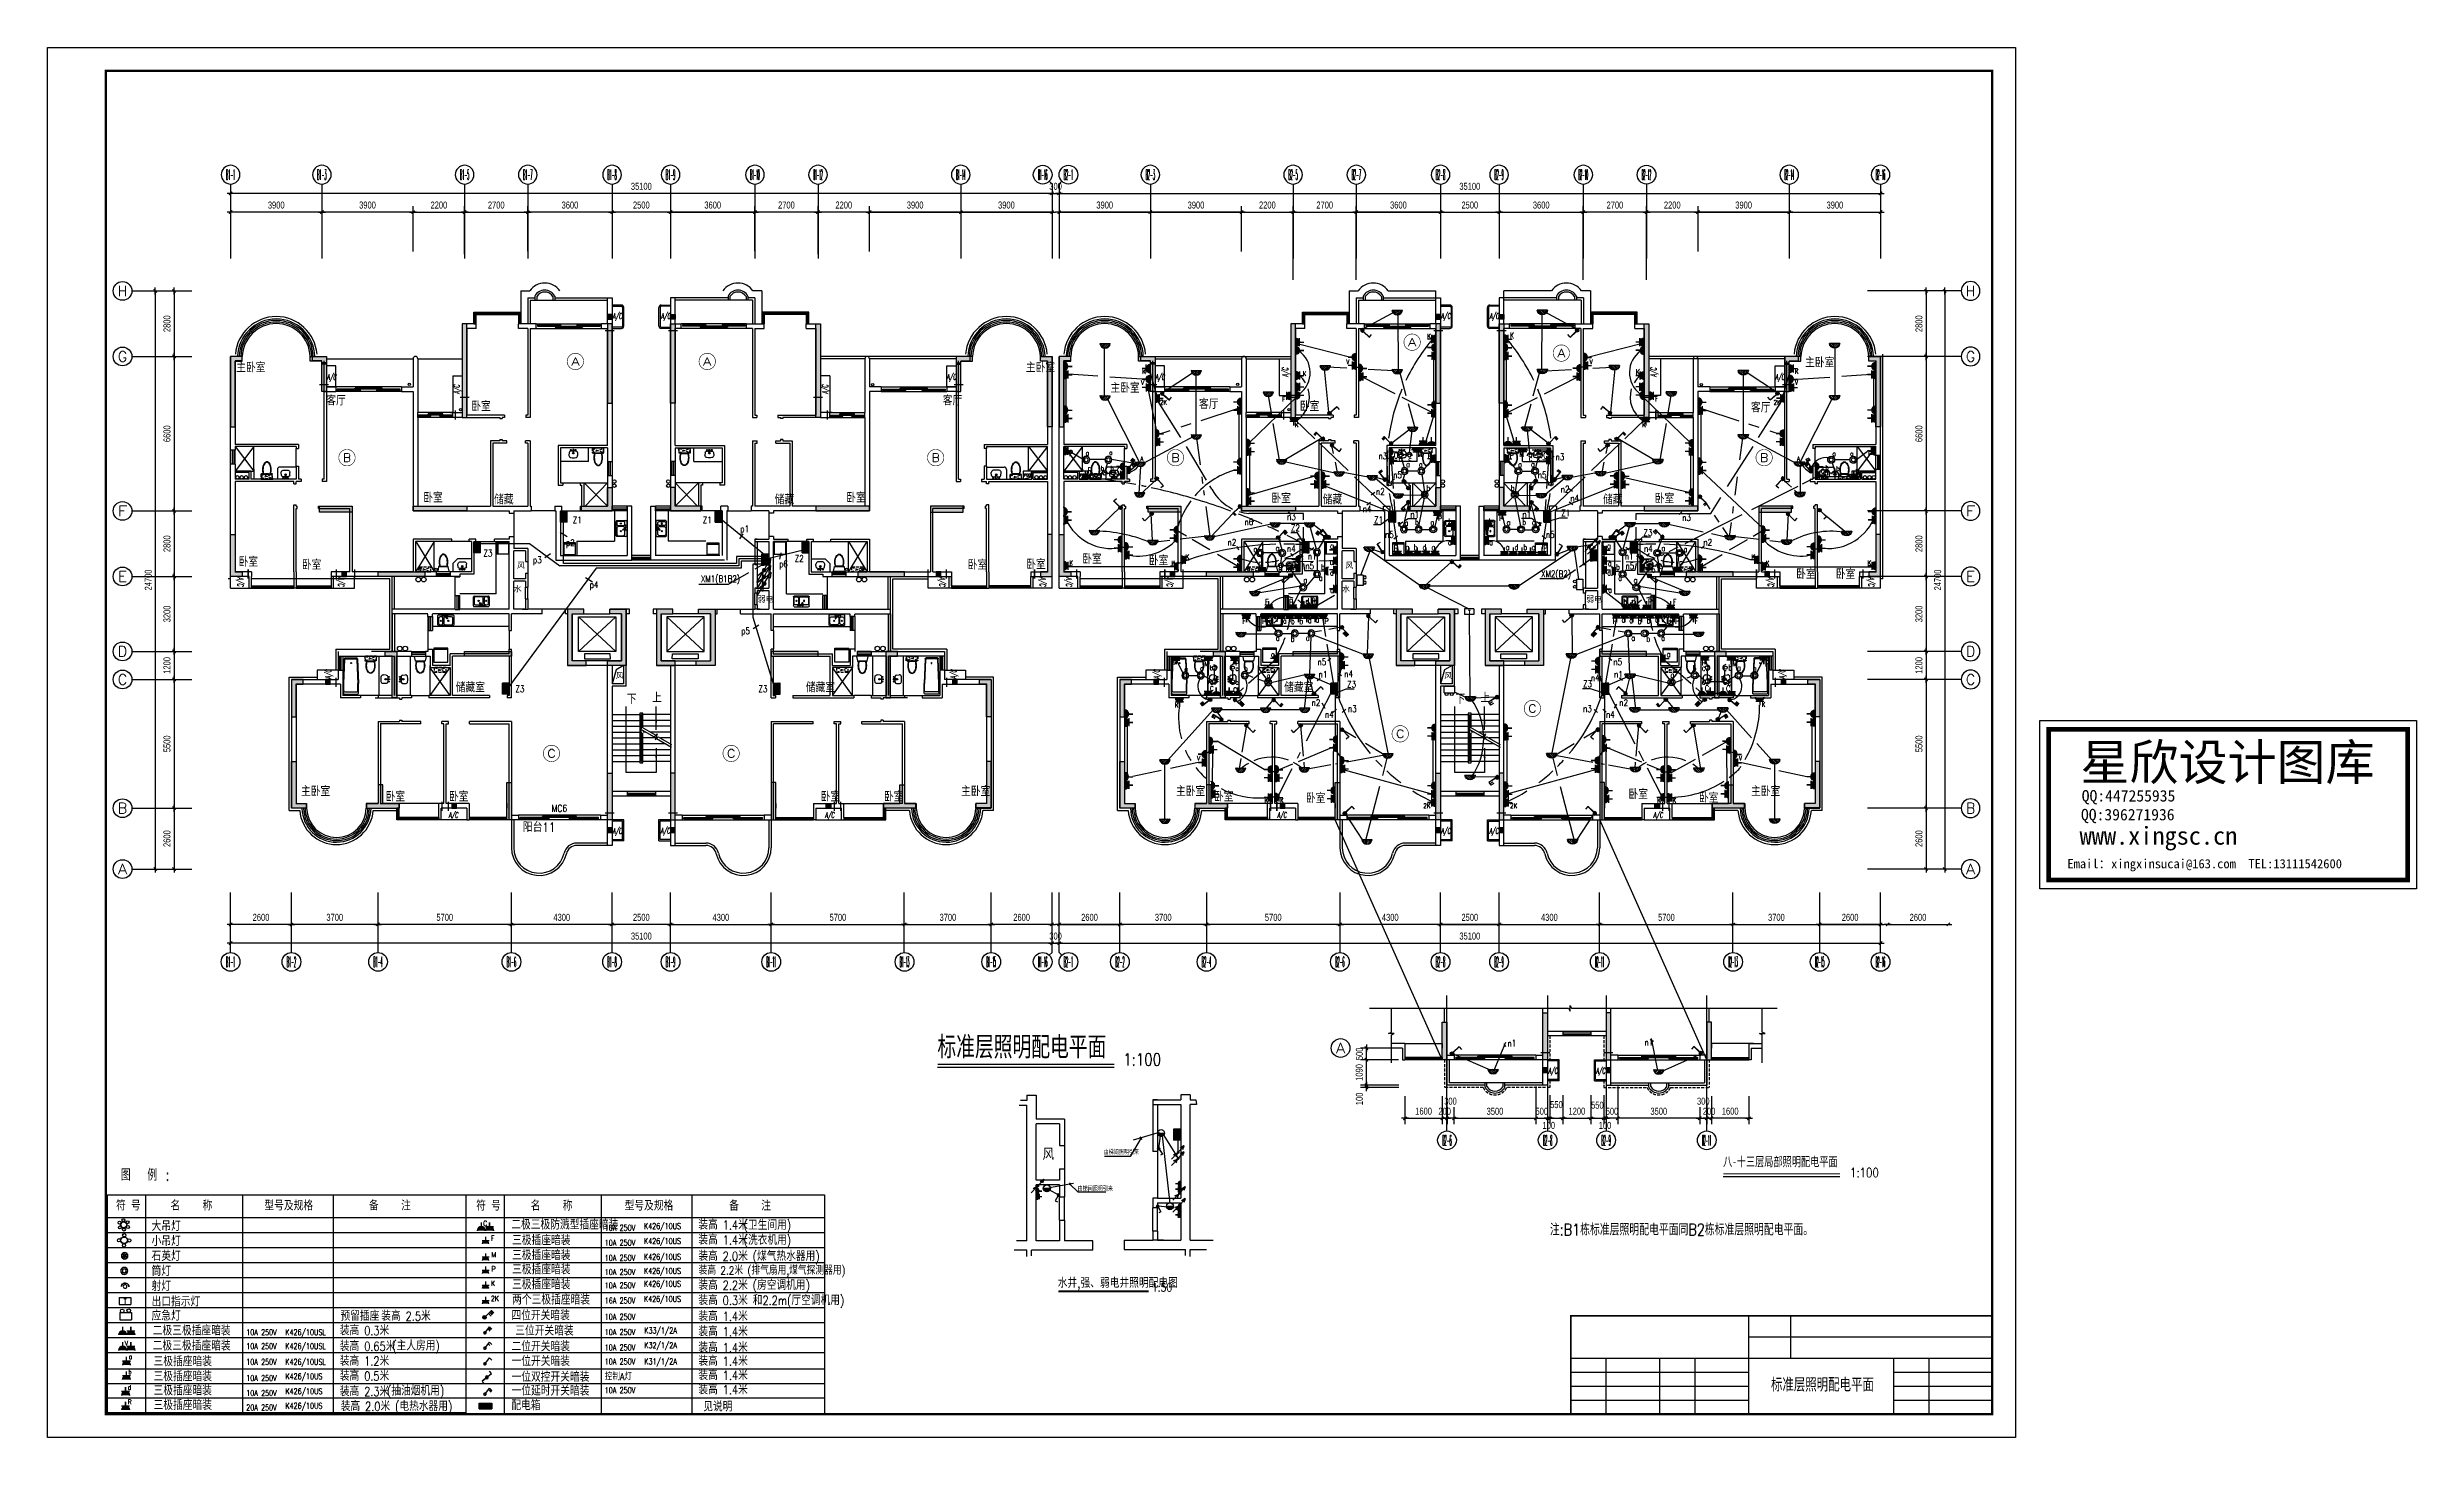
# Model space of a CAD drawing. Extents: x 45735 to 146968, y -75167 to -15767.
import ezdxf
from ezdxf.enums import TextEntityAlignment as Align

# ---------------------------------------------------------------- set-up
doc = ezdxf.new("R2010")
doc.units = 0
doc.header["$LTSCALE"] = 1000
doc.header["$MEASUREMENT"] = 0
for name, pattern in [('DASH', [0.35, 0.25, -0.1]), ('DASHED_50', [0.375, 0.25, -0.125]), ('HIDDEN2', [0.1875, 0.125, -0.0625])]:
    doc.linetypes.add(name, pattern=pattern)
doc.layers.get('0').update_dxf_attribs({"linetype": 'CONTINUOUS'})
doc.layers.get('DEFPOINTS').update_dxf_attribs({"linetype": 'CONTINUOUS'})
for name, color, linetype in [('AXIS', 7, 'CONTINUOUS'), ('AXIS_TEXT', 7, 'CONTINUOUS'), ('COLU', 2, 'CONTINUOUS'), ('D-1', 4, 'CONTINUOUS'), ('D-L1', 4, 'CONTINUOUS'), ('DJ', 4, 'CONTINUOUS'), ('DL1', 4, 'CONTINUOUS'), ('DL2', 4, 'CONTINUOUS'), ('DL3', 4, 'CONTINUOUS'), ('DLX', 4, 'CONTINUOUS'), ('FRAME', 7, 'CONTINUOUS'), ('KG1', 4, 'CONTINUOUS'), ('KT', 251, 'CONTINUOUS'), ('PUB_DIM', 3, 'CONTINUOUS'), ('PUB_TEXT', 7, 'CONTINUOUS'), ('STAIR', 7, 'CONTINUOUS'), ('TK', 7, 'CONTINUOUS'), ('WALL', 7, 'CONTINUOUS'), ('WINDOW', 7, 'CONTINUOUS'), ('WINDOW_TEXT', 7, 'CONTINUOUS'), ('WIRE', 1, 'CONTINUOUS'), ('厨卫', 251, 'CONTINUOUS'), ('文字', 7, 'CONTINUOUS'), ('构造柱', 7, 'CONTINUOUS'), ('柱', 252, 'CONTINUOUS'), ('热水器', 252, 'CONTINUOUS'), ('空调位', 7, 'CONTINUOUS'), ('管道', 6, 'CONTINUOUS')]:
    doc.layers.add(name, color=color, linetype=linetype)
doc.styles.add('163', font='SimSun.ttf', dxfattribs={"width": 0.99})
doc.styles.add('_HZTXT', font='txt.shx', dxfattribs={"width": 0.8, "bigfont": 'hztxt.shx'})
doc.styles.add('_SIMPLEX', font='SIMPLEX.shx', dxfattribs={"width": 0.8})
doc.styles.add('COMP', font='COMPLEX', dxfattribs={"bigfont": 'hztxt'})
doc.styles.add('COMPLEX', font='COMPLEX')
doc.styles.add('DIM_FONT', font='wcad.shx', dxfattribs={"width": 0.8})
doc.styles.add('HZ', font='SIMPLEX.shx', dxfattribs={"width": 0.75, "bigfont": 'hztxt.shx'})
doc.styles.add('HZTXT', font='romans.shx', dxfattribs={"width": 0.8, "bigfont": 'hztxt.shx'})
doc.styles.add('ITALICC', font='italicc.shx', dxfattribs={"width": 0.6})
doc.styles.add('SIMPLEX', font='SIMPLEX.SHX')
doc.styles.add('TXT', font='txt', dxfattribs={"width": 0.8, "bigfont": 'hztxt'})
doc.styles.add('文字说明', font='SimSun.ttf')
doc.dimstyles.new('AXIS', dxfattribs={"dimtxt": 300, "dimasz": 1, "dimexe": 250, "dimexo": 300, "dimgap": 150, "dimtad": 1, "dimdec": 0, "dimzin": 0, "dimdsep": 46, "dimtxsty": 'DIM_FONT', "dimblk": '_DIMX', "dimcen": 0.09, "dimdle": 150, "dimse1": 1, "dimse2": 1, "dimclrt": 7, "dimadec": 0, "dimazin": 0, "dimtfac": 1, "dimtdec": 0, "dimtix": 1, "dimtmove": 2, "dimatfit": 3, "dimldrblk": '_DIMX', "dimfxl": 0, "dimtolj": 1, "dimtzin": 0, "dimarcsym": 0})
doc.dimstyles.new('NORMAL', dxfattribs={"dimtxt": 300, "dimasz": 1, "dimexe": 250, "dimexo": 300, "dimgap": 150, "dimtad": 1, "dimdec": 0, "dimzin": 0, "dimdsep": 46, "dimtxsty": 'DIM_FONT', "dimblk": '_DIMX', "dimsah": 1, "dimcen": 0.09, "dimdle": 150, "dimclrt": 7, "dimadec": 0, "dimazin": 0, "dimtfac": 1, "dimtdec": 0, "dimtix": 1, "dimtmove": 2, "dimatfit": 3, "dimldrblk": '_DIMX', "dimfxl": 0, "dimtolj": 1, "dimtzin": 0, "dimarcsym": 0})

msp = doc.modelspace()

# ---------------------------------------------------------------- texts
for s, height, style, width, p in [('A/C', 250, 'ITALICC', 0.5, (109862.1, -59618.2)), ('A/C', 250, 'ITALICC', 0.5, (109862.1, -59618.2)), ('A/C', 250, 'ITALICC', 0.5, (111899.7, -59618.2)), ('八-十三层局部照明配电平面', 400, '文字说明', 0.7, (117335.8, -63573.3))]:
    msp.add_text(s, height=height, dxfattribs=dict(style=style, width=width)).set_placement(p)
at = {"style": 'COMPLEX', "width": 0.8}
msp.add_text('1:100', height=400, dxfattribs=at).set_placement((123374.6, -63845.8), align=Align.MIDDLE)
at = {"layer": 'D-L1', "style": 'TXT', "width": 0.8}
msp.add_text(' 图  例 :', height=500, dxfattribs=at).set_placement((48516.4, -64190.6))
at = {"layer": 'DJ', "width": 0.8}
for s, height, style, p in [('K', 200, '_HZTXT', (104691.8, -28204.2)), ('K', 250, '_HZTXT', (108226.6, -28204.2)), ('V', 200, '_HZTXT', (101234.4, -29308.8)), ('V', 200, '_HZTXT', (111630.8, -29308.8)), ('V', 200, '_HZTXT', (92464.5, -30189.5)), ('K', 200, '_HZTXT', (92517.8, -29722.5)), ('K', 250, '_HZTXT', (113603, -29764.5)), ('V', 200, '_HZTXT', (120400.7, -30189.5)), ('K', 200, '_HZTXT', (120400.7, -29722.5)), ('2K', 200, '_HZTXT', (93270, -31033.8)), ('F', 200, '_HZTXT', (98498.3, -30902.6)), ('F', 250, '_HZTXT', (114420.2, -30902.6)), ('2K', 200, '_HZTXT', (119488.5, -31033.8)), ('K', 200, '_HZTXT', (99038.1, -32000.4)), ('K', 200, '_HZTXT', (113880.4, -32000.4)), ('P', 250, '_HZTXT', (89381.2, -33233.2)), ('a', 200, '_HZTXT', (90102.7, -33201.1)), ('a', 200, '_HZTXT', (91104.1, -33179.7)), ('A', 200, '_HZTXT', (92430.7, -33441)), ('C', 250, '_HZTXT', (103262.9, -33327.4)), ('c', 200, '_HZTXT', (103477.5, -33451)), ('c', 200, '_HZTXT', (103886.6, -33446.6)), ('M', 200, '_HZTXT', (104291.2, -33261.8)), ('P', 250, '_HZTXT', (104717.7, -33350)), ('P', 250, '_HZTXT', (108215.7, -33325.3)), ('M', 250, '_HZTXT', (108627.3, -33261.8)), ('c', 250, '_HZTXT', (109031.9, -33446.6)), ('c', 250, '_HZTXT', (109441, -33451)), ('C', 250, '_HZTXT', (109655.6, -33327.4)), ('A', 200, '_HZTXT', (120487.8, -33441)), ('a', 200, '_HZTXT', (122008.3, -33230.4)), ('a', 200, '_HZTXT', (122758.2, -33222.8)), ('P', 200, '_HZTXT', (123537.3, -33233.2)), ('R', 250, '_HZTXT', (90186.3, -33973.5)), ('b', 200, '_HZTXT', (90743.6, -33846.8)), ('b', 200, '_HZTXT', (91158.4, -33846.8)), ('C', 250, '_HZTXT', (91439.9, -33970.6)), ('a', 250, '_HZTXT', (103791.2, -33702.8)), ('a', 250, '_HZTXT', (104339, -33710.4)), ('a', 250, '_HZTXT', (108579.5, -33710.4)), ('a', 250, '_HZTXT', (109127.3, -33702.8)), ('C', 200, '_HZTXT', (121515.8, -33970.6)), ('b ', 200, '_HZTXT', (121701.6, -33815.3)), ('b ', 200, '_HZTXT', (122168.6, -33864.1)), ('M', 200, '_HZTXT', (122983.7, -33994.7)), ('b', 250, '_HZTXT', (104657.6, -34719.1)), ('b', 250, '_HZTXT', (108260.8, -34719.1)), ('a', 250, '_HZTXT', (103721.6, -36209.5)), ('b', 250, '_HZTXT', (104165, -36172.6)), ('a', 250, '_HZTXT', (104830, -36188.4)), ('P', 200, '_HZTXT', (105164, -36002.4)), ('b', 250, '_HZTXT', (105596.5, -36146.2)), ('b', 250, '_HZTXT', (107322, -36146.2)), ('P', 250, '_HZTXT', (107754.4, -36002.4)), ('a', 250, '_HZTXT', (108088.5, -36188.4)), ('b', 250, '_HZTXT', (108753.5, -36172.6)), ('a', 250, '_HZTXT', (109171.5, -36184.1)), ('K', 200, '_HZTXT', (94369.4, -37632.6)), ('a', 250, '_HZTXT', (97270.5, -37335.3)), ('a', 250, '_HZTXT', (98218.6, -37285.4)), ('a', 250, '_HZTXT', (100541.4, -37190.1)), ('P', 250, '_HZTXT', (103265.8, -37286.4)), ('a', 250, '_HZTXT', (103760.8, -37248.6)), ('b', 250, '_HZTXT', (104117.9, -37248.6)), ('d', 250, '_HZTXT', (104494.9, -37248.6)), ('a', 250, '_HZTXT', (104873.5, -37248.6)), ('a', 250, '_HZTXT', (105579.6, -37040.4)), ('a', 250, '_HZTXT', (107338.9, -37040.4)), ('a', 250, '_HZTXT', (108045, -37248.6)), ('d', 250, '_HZTXT', (108423.6, -37248.6)), ('b', 250, '_HZTXT', (108800.6, -37248.6)), ('a', 250, '_HZTXT', (109157.7, -37248.6)), ('P', 250, '_HZTXT', (109652.7, -37286.4)), ('a', 250, '_HZTXT', (112377.1, -37190.1)), ('a', 250, '_HZTXT', (114699.9, -37285.4)), ('a', 250, '_HZTXT', (115647.9, -37335.3)), ('K', 200, '_HZTXT', (118549.1, -37632.6)), ('K', 200, '_HZTXT', (89406.2, -37895.2)), ('K', 200, '_HZTXT', (93762.3, -37911.3)), ('P', 250, '_HZTXT', (97474.3, -38014.5)), ('b', 200, '_HZTXT', (98331.3, -38202.6)), ('b', 200, '_HZTXT', (98642.7, -38182.9)), ('C', 200, '_HZTXT', (98931.5, -37922.4)), ('a', 250, '_HZTXT', (100061.3, -38557.3)), ('b', 250, '_HZTXT', (100158, -38093.3)), ('a', 250, '_HZTXT', (100529.5, -37878.3)), ('d', 250, '_HZTXT', (100533.2, -38337.8)), ('d', 250, '_HZTXT', (112385.3, -38337.8)), ('a', 250, '_HZTXT', (112414.1, -37934.6)), ('b', 250, '_HZTXT', (112760.5, -38093.3)), ('a', 250, '_HZTXT', (112857.2, -38557.3)), ('C', 250, '_HZTXT', (114014.7, -37899.4)), ('b', 250, '_HZTXT', (114275.8, -38207)), ('b', 250, '_HZTXT', (114587.2, -38202.6)), ('P', 250, '_HZTXT', (115458.1, -37979.9)), ('K', 200, '_HZTXT', (119156.2, -37911.3)), ('F', 250, '_HZTXT', (97765.5, -39587.4)), ('P', 250, '_HZTXT', (98788.8, -39593.4)), ('a', 250, '_HZTXT', (99404.8, -38653)), ('d', 250, '_HZTXT', (99487.6, -39548.4)), ('b', 250, '_HZTXT', (99856.3, -39551.4)), ('a', 250, '_HZTXT', (100542.9, -39079.5)), ('a', 250, '_HZTXT', (112429.2, -39068.8)), ('b', 250, '_HZTXT', (113080.1, -39575.3)), ('d', 250, '_HZTXT', (113433.3, -39549.4)), ('a', 250, '_HZTXT', (113513.7, -38653)), ('P', 250, '_HZTXT', (114129.7, -39575.4)), ('F', 250, '_HZTXT', (115189.2, -39587.4)), ('F', 250, '_HZTXT', (96791.6, -40395.2)), ('P', 250, '_HZTXT', (97633.6, -40400.9)), ('a', 250, '_HZTXT', (98526.6, -40390)), ('b', 250, '_HZTXT', (98868.6, -40408.5)), ('b', 250, '_HZTXT', (99231.7, -40405.5)), ('d', 250, '_HZTXT', (99590.8, -40367)), ('a', 250, '_HZTXT', (99918.5, -40340.6)), ('P', 250, '_HZTXT', (100299.5, -40404.3)), ('P', 250, '_HZTXT', (112619, -40404.3)), ('a', 250, '_HZTXT', (113000, -40340.6)), ('d', 250, '_HZTXT', (113327.6, -40367)), ('b', 250, '_HZTXT', (113686.8, -40405.5)), ('b', 250, '_HZTXT', (114069.7, -40383.8)), ('a', 250, '_HZTXT', (114431.4, -40335.7)), ('P', 250, '_HZTXT', (115284.9, -40400.9)), ('F', 250, '_HZTXT', (116126.9, -40395.2)), ('a', 250, '_HZTXT', (98224.8, -41127)), ('b', 250, '_HZTXT', (98859.9, -41165.1)), ('a', 250, '_HZTXT', (99503.9, -41120.8)), ('a', 250, '_HZTXT', (113414.6, -41120.8)), ('b', 250, '_HZTXT', (114058.6, -41165.1)), ('a', 250, '_HZTXT', (114693.7, -41127)), ('P', 200, '_HZTXT', (93785.9, -42218.8)), ('a', 200, '_HZTXT', (94315.9, -42427.5)), ('a', 200, '_HZTXT', (94986.2, -42401.6)), ('M', 200, '_HZTXT', (95181.2, -42209.4)), ('b', 200, '_HZTXT', (95402.5, -42383.5)), ('c', 200, '_HZTXT', (96493.5, -42404.4)), ('P', 200, '_HZTXT', (96492.6, -42182.7)), ('b', 200, '_HZTXT', (96884.4, -42406.3)), ('a', 250, '_HZTXT', (98013.8, -41824.5)), ('a', 250, '_HZTXT', (114924.1, -41819.9)), ('b', 250, '_HZTXT', (116034.1, -42406.3)), ('c', 250, '_HZTXT', (116425, -42404.4)), ('P', 250, '_HZTXT', (116425.9, -42182.7)), ('b', 250, '_HZTXT', (117566.9, -42390.7)), ('M', 250, '_HZTXT', (117737.3, -42209.4)), ('a', 250, '_HZTXT', (117932.3, -42401.6)), ('a', 250, '_HZTXT', (118602.6, -42427.5)), ('P', 250, '_HZTXT', (119132.6, -42218.8)), ('C', 200, '_HZTXT', (95410.6, -43258.9)), ('b', 200, '_HZTXT', (95415.5, -42987.3)), ('C', 200, '_HZTXT', (96402, -43317.7)), ('c', 200, '_HZTXT', (96493.5, -42992.3)), ('a', 200, '_HZTXT', (97833.8, -42706.3)), ('a', 250, '_HZTXT', (115084.7, -42706.3)), ('c', 250, '_HZTXT', (116425, -42992.3)), ('C', 250, '_HZTXT', (116553.3, -43276)), ('C', 250, '_HZTXT', (117459.7, -43288.8)), ('b', 250, '_HZTXT', (117535.8, -43034.6)), ('K', 200, '_HZTXT', (93912.8, -43975.5)), ('K', 200, '_HZTXT', (118983.7, -43941.2)), ('V', 200, '_HZTXT', (94858, -46233.4)), ('V', 200, '_HZTXT', (118007.1, -46233.4)), ('K', 200, '_HZTXT', (97740.5, -48046.5)), ('K', 200, '_HZTXT', (98402.1, -48041.3)), ('2K', 200, '_HZTXT', (104525, -48268.7)), ('2K', 200, '_HZTXT', (108233.5, -48268.7)), ('K', 200, '_HZTXT', (114516.4, -48041.3)), ('K', 200, '_HZTXT', (115178, -48046.5)), ('由梯间照明引来', 200, '_HZTXT', (90866.5, -63076.2)), ('由梯间照明引来', 200, '_HZTXT', (89753.5, -64634.8)), ('T', 216, 'HZ', (48996.7, -69454.8)), ('V', 200, '_HZTXT', (49041.8, -71236.1)), ('a', 200, '_HZTXT', (49216.5, -71810.3)), ('b', 200, '_HZTXT', (49192, -72460.4)), ('d ', 200, '_HZTXT', (49174.3, -73122.2)), ('R', 200, '_HZTXT', (49174.3, -73742.4))]:
    msp.add_text(s, height=height, dxfattribs=dict(at, style=style)).set_placement(p)
at = {"layer": 'DJ', "style": '_HZTXT', "oblique": -180, "text_generation_flag": 4, "width": 0.8}
msp.add_text('K', height=200, dxfattribs=at).set_placement((99374.9, -29606.8))
at = {"layer": 'DJ', "linetype": 'DASHED_50', "ltscale": 1000, "style": '_HZTXT', "width": 0.8}
for s, p in [('n3', (102609.3, -33364)), ('n3', (110177.3, -33404.4)), ('n5', (103237.6, -34172.3)), ('n5', (109414.2, -34172.3)), ('n4', (101937.8, -35621.5)), ('n2', (102502.3, -34884.8)), ('n2', (110397, -34785.9)), ('n4', (110808.6, -35170.8)), ('Z1', (68186, -36099.3)), ('Z1', (73740.5, -36099.3)), ('p1', (75340.7, -36479.1)), ('n6', (96885.2, -36179.4)), ('n3', (98701.9, -35960.8)), ('Z2', (98868.9, -36437.7)), ('Z1', (102425.3, -36095)), ('n5', (102887.8, -36722.6)), ('n1', (103970.5, -35862.1)), ('n1', (108756, -35862.1)), ('n5', (109764, -36722.6)), ('Z1', (110418.8, -35803.6)), ('Z3', (113931.8, -36640)), ('n3', (115585.7, -35996.2)), ('Z3', (64363.4, -37513.3)), ('p2', (67894, -37069.8)), ('n2', (96159.4, -37055.6)), ('n4', (98696.6, -37322.8)), ('n1', (99590.3, -37644.6)), ('n1', (113136.2, -37644.6)), ('n4', (113955.2, -37322.8)), ('n2', (116492.4, -37055.6)), ('p3', (66480.5, -37802.3)), ('XM1(B1B2)', (73659.4, -38613.7)), ('p6', (77001, -37978.3)), ('Z2', (77668.4, -37745.4)), ('n5', (99484.7, -38061.9)), ('XM2(B2)', (109556.3, -38404.9)), ('n5', (113167.1, -38061.9)), ('p4', (68906.2, -38866.1)), ('p5', (75380.7, -40836.7)), ('n5', (100005.2, -42159.4)), ('n1', (100052.7, -42695.9)), ('n4', (101144.7, -42675.2)), ('n5', (112646.6, -42159.4)), ('n1', (112673.7, -42695.9)), ('Z3', (65736.2, -43317.1)), ('Z3', (76115.7, -43317.1)), ('Z3', (101270.1, -43120.5)), ('Z3', (111349.7, -43103.4)), ('n4', (111689, -42843.5)), ('n2', (99752.3, -43906.2)), ('n4', (100320.2, -44408)), ('n3', (101302.3, -44165.4)), ('n3', (111349.5, -44165.4)), ('n4', (112331.6, -44408)), ('n2', (112899.5, -43906.2)), ('n1', (108120.7, -58452.6)), ('n1', (113976.6, -58416.3))]:
    msp.add_text(s, height=280, dxfattribs=at).set_placement(p)
at = {"layer": 'DLX', "color": 4, "style": 'HZ', "width": 0.8}
for s, height, p in [('符 号', 400, (48667.9, -65460.2)), ('名    称', 400, (50995, -65460.2)), ('型号及规格', 400, (55009.8, -65460.2)), ('备    注', 400, (59476.3, -65460.2)), ('符 号', 400, (64057.2, -65463.9)), ('名    称', 400, (66384.4, -65463.9)), ('型号及规格', 400, (70399.1, -65463.9)), ('备    注', 400, (74865.7, -65463.9)), ('小吊灯', 400, (50186, -66976.5)), ('大吊灯', 400, (50186, -66336.5)), ('C', 220, (64354.5, -66123.8)), ('F', 220, (64685.2, -66755.2)), ('二极三极防溅型插座暗装', 400, (65556.8, -66274.8)), ('三极插座暗装', 400, (65591, -66941.2)), (' 10A 250V', 250, (69414, -66325.4)), (' 10A 250V', 250, (69414, -66965.4)), ('K426/10US', 250, (71224.8, -66254.1)), ('K426/10US', 250, (71224.8, -66894.1)), ('装高 1.4米', 384, (73549.9, -66275.4)), ('装高 1.4米', 384, (73549.9, -66915.4)), ('(卫生间用)', 384, (75486.6, -66287.5)), ('(洗衣机用)', 384, (75486.6, -66927.5)), ('石英灯', 400, (50186, -67616.5)), ('筒灯', 400, (50186, -68256.5)), ('M', 220, (64712.6, -67464.1)), ('三极插座暗装', 400, (65591, -67581.7)), ('三极插座暗装', 400, (65591, -68186.7)), (' 10A 250V', 250, (69414, -67610.9)), ('K426/10US', 250, (71224.8, -67567.3)), ('装高 2.0米 (煤气热水器用)', 384, (73549.9, -67611)), ('装高 2.2米 (排气扇用,煤气探测器用)', 345.6, (73559.1, -68198.1)), ('射灯', 400, (50186, -68896.5)), ('K', 220, (64685.2, -68683)), ('P', 220, (64712.6, -68069.1)), ('三极插座暗装', 400, (65591, -68831.5)), (' 10A 250V', 250, (69414, -68215.9)), (' 10A 250V', 250, (69414, -68788.1)), ('K426/10US', 250, (71224.8, -68172.3)), ('K426/10US', 250, (71224.8, -68720.1)), ('装高 2.2米 (房空调机用)', 384, (73549.9, -68851.2)), ('应急灯', 400, (50186, -70168)), ('出口指示灯', 400, (50186, -69563)), ('预留插座', 384, (58260, -70171.7)), ('装高 2.5米', 384, (60001.3, -70171.7)), ('2K', 220, (64685.2, -69331.9)), ('四位开关暗装', 400, (65562.5, -70150.6)), ('两个三极插座暗装', 400, (65591, -69480.4)), (' 16A 250V', 250, (69414, -69437)), ('K426/10US', 250, (71224.8, -69369)), ('装高 0.3米 和2.2m(厅空调机用)', 384, (73549.9, -69500)), ('装高 1.4米', 384, (73549.9, -70180.2)), ('二极三极插座暗装', 400, (50236.4, -70800.1)), (' 10A 250V', 250, (54093.6, -70793.1)), ('K426/10USL', 250, (55900.4, -70793.1)), ('装高 0.3米', 384, (58229.6, -70789.7)), ('  三位开关暗装', 400, (65285.5, -70804.9)), (' 10A 250V', 250, (69414, -70128.3)), (' 10A 250V', 250, (69414, -70782.6)), ('K33/1/2A', 250, (71237.7, -70719.4)), ('装高 1.4米', 384, (73549.9, -70834.5)), ('二极三极插座暗装', 400, (50236.4, -71445.4)), ('三极插座暗装', 400, (50270.6, -72117.5)), (' 10A 250V', 250, (54093.6, -71384.6)), (' 10A 250V', 250, (54093.6, -72058.4)), ('K426/10USL', 250, (55900.4, -71384.6)), ('K426/10USL', 250, (55900.4, -72058.4)), ('装高 0.65米', 384, (58229.6, -71461.9)), ('装高 1.2米', 384, (58229.6, -72091.7)), ('(主人房用)', 384, (60472.4, -71441.3)), ('一位开关暗装', 400, (65566.4, -72105.6)), ('二位开关暗装', 400, (65566.4, -71477.7)), (' 10A 250V', 250, (69414, -71440.6)), (' 10A 250V', 250, (69414, -72042.8)), ('K32/1/2A', 250, (71237.7, -71349.1)), ('K31/1/2A', 250, (71237.7, -72040.5)), ('装高 1.4米', 384, (73549.9, -71515)), ('装高 1.4米', 384, (73549.9, -72094.7)), ('三极插座暗装', 400, (50270.6, -72757.5)), (' 10A 250V', 250, (54093.6, -72746.7)), ('K426/10US', 250, (55904.4, -72675.4)), ('装高 0.5米', 384, (58229.6, -72731.7)), ('一位双控开关暗装', 400, (65566.4, -72780.8)), ('控制A灯', 300, (69553.5, -72710.9)), ('装高 1.4米', 384, (73549.9, -72704.7)), ('三极插座暗装', 400, (50270.6, -73363)), ('三极插座暗装', 400, (50270.6, -73983.2)), (' 20A 250V', 250, (54093.6, -74006.8)), (' 10A 250V', 250, (54093.6, -73386.7)), ('K426/10US', 250, (55904.4, -73315.4)), ('K426/10US', 250, (55904.4, -73935.5)), ('装高 2.3米 ', 384, (58229.6, -73392.3)), ('装高 2.0米 (电热水器用)', 384, (58268.5, -74026.1)), ('(抽油烟机用)', 384, (60248.2, -73366.8)), ('配电箱', 400, (65556.8, -73992.8)), ('一位延时开关暗装', 400, (65566.4, -73370.5)), (' 10A 250V', 250, (69414, -73269.1)), ('装高 1.4米', 384, (73549.9, -73317.2)), (' 见说明', 384, (73549.9, -74044.2))]:
    msp.add_text(s, height=height, dxfattribs=at).set_placement(p)
at = {"layer": 'TK', "style": '_HZTXT', "width": 0.8}
msp.add_text('注:B1栋标准层照明配电平面同B2栋标准层照明配电平面。', height=500.326, dxfattribs=at).set_placement((109933.3, -66527.5))
at = {"layer": 'WINDOW_TEXT', "style": 'SIMPLEX', "flags": 9}
for rotation, p in [(90, (99412.6, -27574.5)), (180, (62462.6, -48724.5)), (180, (97862.6, -48724.5))]:
    msp.add_attdef('A', text='', height=1, rotation=rotation, dxfattribs=at).set_placement(p, align=Align.MIDDLE)
at = {"layer": 'WINDOW_TEXT', "style": 'SIMPLEX', "oblique": -180, "text_generation_flag": 4, "flags": 9}
for p in [(79762.6, -48724.5), (115162.6, -48724.5)]:
    msp.add_attdef('A', text='', height=1, dxfattribs=at).set_placement(p, align=Align.MIDDLE)
at = {"layer": '文字'}
for s, height, style, width, p in [('主卧室', 400, 'HZTXT', 0.8, (53803, -29653.1)), ('主卧室', 400, 'HZTXT', 0.8, (87542.8, -29653.1)), ('主卧室', 400, 'HZTXT', 0.8, (120838.2, -29438.5)), ('主卧室', 400, 'HZTXT', 0.8, (91158.7, -30527.2)), ('客厅', 400, 'HZTXT', 0.8, (57653, -31065.1)), ('卧室', 400, 'HZTXT', 0.8, (63849.5, -31310.5)), ('客厅', 400, 'HZTXT', 0.8, (83992.6, -31065.1)), ('客厅', 400, 'HZTXT', 0.8, (94943, -31212.8)), ('卧室', 400, 'HZTXT', 0.8, (99249.5, -31310.5)), ('客厅', 400, 'HZTXT', 0.8, (118527.1, -31363.9)), ('卧室', 400, 'HZTXT', 0.8, (61798.5, -35214.6)), ('储藏', 400, 'HZTXT', 0.8, (64824.7, -35292.5)), ('储藏', 400, 'HZTXT', 0.8, (76808.3, -35292.5)), ('卧室', 400, 'HZTXT', 0.8, (79867.3, -35214.6)), ('卧室', 400, 'HZTXT', 0.8, (98034.5, -35240.9)), ('储藏', 400, 'HZTXT', 0.8, (100224.7, -35292.5)), ('储藏', 400, 'HZTXT', 0.8, (112208.3, -35292.5)), ('卧室', 400, 'HZTXT', 0.8, (114413.1, -35251.1)), ('卧室', 400, 'HZTXT', 0.8, (89955, -37833.9)), ('卧室', 400, 'HZTXT', 0.8, (92796.9, -37901.9)), ('卧室', 400, 'HZTXT', 0.8, (53905.4, -37956.7)), ('卧室', 400, 'HZTXT', 0.8, (56608.6, -38084.2)), ('卧室', 400, 'HZTXT', 0.8, (56608.6, -38084.2)), ('卧室', 400, 'HZTXT', 0.8, (85057.2, -38084.2)), ('卧室', 400, 'HZTXT', 0.8, (85057.2, -38084.2)), ('卧室', 400, 'HZTXT', 0.8, (87560.4, -38063.7)), ('卧室', 400, 'HZTXT', 0.8, (120457.2, -38476.3)), ('卧室', 400, 'HZTXT', 0.8, (122152.6, -38478.9)), ('储藏室', 400, 'HZTXT', 0.8, (63182.1, -43319.9)), ('下', 400, 'HZTXT', 0.8, (70496.7, -43823.1)), ('上', 400, 'HZTXT', 0.8, (71569.3, -43761.1)), ('储藏室', 400, 'HZTXT', 0.8, (78143.5, -43319.9)), ('储藏室', 400, 'HZTXT', 0.8, (98582.1, -43319.9)), ('下', 400, 'HZTXT', 0.8, (105896.7, -43823.1)), ('上', 400, 'HZTXT', 0.8, (106969.3, -43761.1)), ('主卧室', 400, 'HZTXT', 0.8, (56570.6, -47760.1)), ('卧室', 400, 'HZTXT', 0.8, (60184.8, -47987.4)), ('卧室', 400, 'HZTXT', 0.8, (60184.8, -47987.4)), ('卧室', 400, 'HZTXT', 0.8, (62890.8, -47987.4)), ('卧室', 400, 'HZTXT', 0.8, (78775, -47987.4)), ('卧室', 400, 'HZTXT', 0.8, (81481, -47987.4)), ('卧室', 400, 'HZTXT', 0.8, (81481, -47987.4)), ('主卧室', 400, 'HZTXT', 0.8, (84775.2, -47760.1)), ('主卧室', 400, 'HZTXT', 0.8, (93957.5, -47760.1)), ('卧室', 400, 'HZTXT', 0.8, (95584.8, -47987.4)), ('卧室', 400, 'HZTXT', 0.8, (95584.8, -47987.4)), ('卧室', 400, 'HZTXT', 0.8, (113292.9, -47884.8)), ('主卧室', 400, 'HZTXT', 0.8, (118529, -47760.1)), ('卧室', 400, 'HZTXT', 0.8, (99509.7, -48053.9)), ('卧室', 400, 'HZTXT', 0.8, (116303.7, -48039.9)), ('阳台11', 400, 'HZTXT', 0.8, (66055.4, -49289.8)), ('标准层照明配电平面', 840, '文字说明', 0.7, (83764.3, -58876)), ('水井,强、弱电井照明配电图', 399.996, '_HZTXT', 0.8, (88907.2, -68762.8)), ('1:50', 360, '_HZTXT', 0.8, (92930.4, -68927.7)), ('标准层照明配电平面', 512, '文字说明', 0.7, (119379.8, -73144.1))]:
    msp.add_text(s, height=height, dxfattribs=dict(at, style=style, width=width)).set_placement(p)
at = {"layer": '文字', "style": 'COMPLEX', "width": 0.8}
msp.add_text('1:100', height=525, dxfattribs=at).set_placement((92512.2, -59011), align=Align.MIDDLE)
at = {"layer": '空调位', "style": 'ITALICC', "width": 0.5}
for p in [(69887.1, -27371), (69887.1, -27371), (71957.1, -27371), (71957.1, -27371), (105287.1, -27371), (105287.1, -27371), (107357.1, -27371), (107357.1, -27371), (57679.2, -29972.8), (84165, -29972.8), (93079.2, -29972.8), (119565, -29972.8), (62884.5, -48692.8), (78959.7, -48692.8), (98284.5, -48692.8), (114359.7, -48692.8), (69887.1, -49371), (69887.1, -49371), (71940.6, -49361), (105287.1, -49371), (107340.6, -49371)]:
    msp.add_text('A/C', height=250, dxfattribs=at).set_placement(p)
for rotation, p in [(90, (63349.9, -30581)), (90, (79089.6, -30581)), (90, (98749.9, -29849.9)), (90, (114489.6, -29849.9)), (270, (53864.3, -38397.7)), (270, (58164.3, -38397.7)), (270, (83846.6, -38397.7)), (270, (88146.6, -38397.7)), (270, (89264.3, -38397.7)), (270, (93564.3, -38397.7)), (270, (119246.6, -38397.7)), (270, (123546.6, -38397.7)), (90, (57859.1, -42750)), (90, (57859.1, -42750)), (90, (84580.3, -42750)), (90, (84580.3, -42750)), (90, (93259.1, -42750)), (90, (93259.1, -42750)), (90, (119980.3, -42750)), (90, (119980.3, -42750))]:
    msp.add_text('A/C', height=250, rotation=rotation, dxfattribs=at).set_placement(p)
at = {"layer": '空调位', "style": 'HZTXT'}
for s, height, p in [('风', 250, (65797.8, -38046.6)), ('风', 250, (101197.8, -38046.6)), ('水', 250, (65659.3, -39049)), ('弱电', 250, (76085.1, -39487.1)), ('水', 250, (101059.3, -39049)), ('弱电', 250, (111485.1, -39487.1)), ('风', 250, (70025.5, -42756.1)), ('风', 250, (105425.5, -42756.1)), ('风', 500, (88257.7, -63306.5))]:
    msp.add_text(s, height=height, dxfattribs=at).set_placement(p)

# ---------------------------------------------------------------- blocks, each defined once
blk = doc.blocks.new('*X20')
at = {"color": 0}
for p, q in [((-263, -529), (-33, -299)), ((-229, -406), (-188, -365)), ((-175, -529), (53, -301)), ((-87, -529), (121, -321)), ((2, -529), (178, -353)), ((90, -529), (224, -394)), ((179, -529), (262, -445)), ((267, -529), (289, -507))]:
    blk.add_line(p, q, dxfattribs=at)
blk = doc.blocks.new('K2307')
for p, q in [((0, -2.6), (0, 0)), ((0.1, -2.6), (0.1, 0)), ((-2.6, -2.6), (2.6, -2.6)), ((-2.6, -2.7), (2.6, -2.7)), ((-2.6, -4.7), (2.6, -4.7))]:
    blk.add_line(p, q)
for radius in [2.66, 2.56]:
    blk.add_arc((0, -5.3), radius, 0, 180)
at = {"xscale": 0.00888157894736835, "yscale": 0.00888157894736835, "zscale": 0.00888157894736835}
blk.add_blockref('*X20', (0, 0), dxfattribs=at)
blk = doc.blocks.new('*X18')
at = {"color": 0}
for p, q in [((-263, -529), (-33, -299)), ((-229, -406), (-188, -365)), ((-175, -529), (53, -301)), ((-87, -529), (121, -321)), ((2, -529), (178, -353)), ((90, -529), (224, -394)), ((179, -529), (262, -445)), ((267, -529), (289, -507))]:
    blk.add_line(p, q, dxfattribs=at)
blk = doc.blocks.new('K2303')
for p, q in [((0, -2.6), (0, 0)), ((0.1, -2.6), (0.1, 0)), ((-2.6, -4.7), (2.6, -4.7))]:
    blk.add_line(p, q)
for radius in [2.66, 2.56]:
    blk.add_arc((0, -5.3), radius, 0, 180)
at = {"xscale": 0.00888157894736835, "yscale": 0.00888157894736835, "zscale": 0.00888157894736835}
blk.add_blockref('*X18', (0, 0), dxfattribs=at)
blk = doc.blocks.new('插座')
at = {"layer": 'DJ', "xscale": 66.096, "yscale": 66.096, "zscale": 66.096, "rotation": 270}
for name, p in [('K2303', (-175, 270)), ('K2307', (-175, -84))]:
    blk.add_blockref(name, p, dxfattribs=at)
blk = doc.blocks.new('A32')
at = {"layer": 'DJ'}
blk.add_circle((710, -205), 88.3, dxfattribs=at)
for centre, radius, start, end in [((711, -199), 172, 177.58133, 6.8197), ((713, -201), 162, 178.58283, 5.12597)]:
    blk.add_arc(centre, radius, start, end, dxfattribs=at)
blk = doc.blocks.new('大吊灯')
at = {"layer": 'DJ'}
for centre, radius in [((-334, 5), 106), ((-167, 290), 106), ((0, 0), 227), ((2, 0), 209), ((166, 290), 106), ((334, -8), 106), ((-157, -286), 106), ((161, -294), 106)]:
    blk.add_circle(centre, radius, dxfattribs=at)
blk = doc.blocks.new('A2')
at = {"layer": 'D-1'}
for p, q in [((593, -773), (433, -917)), ((578, -925), (436, -767))]:
    blk.add_line(p, q, dxfattribs=at)
blk.add_circle((512, -845), 108, dxfattribs=at)
at = {"layer": 'KG1'}
for centre, radius in [((512, -847), 200), ((516, -842), 190)]:
    blk.add_circle(centre, radius, dxfattribs=at)
blk = doc.blocks.new('A$C256039D1')
at = {"layer": 'DJ'}
blk.add_blockref('A2', (-312, 1047), dxfattribs=at)
blk = doc.blocks.new('A1')
at = {"layer": 'D-1'}
blk.add_circle((699, -533), 108, dxfattribs=at)
at = {"layer": 'KG1'}
for centre, radius in [((701, -532), 200), ((695, -533), 190)]:
    blk.add_circle(centre, radius, dxfattribs=at)
blk = doc.blocks.new('A6')
at = {"layer": 'DJ'}
for centre, radius in [((482, -623), 70.4), ((704, -626), 151), ((706, -626), 140), ((699, -846), 70.4), ((708, -409), 70.4), ((927, -631), 70.4)]:
    blk.add_circle(centre, radius, dxfattribs=at)
blk = doc.blocks.new('A$C504009E2')
at = {"layer": 'DJ'}
blk.add_blockref('A6', (-411, 916), dxfattribs=at)
blk = doc.blocks.new('_DIMX')
blk.add_line((-150, 0), (150, 0))
at = {"const_width": 50}
blk.add_lwpolyline([(-70, -70), (70, 70)], dxfattribs=at)
blk = doc.blocks.new('*D85')
at = {"color": 0, "linetype": 'ByBlock'}
blk.add_line((51146, -93409), (51146, -100007), dxfattribs=at)
at = {"layer": 'DEFPOINTS', "color": 0, "linetype": 'ByBlock'}
for p in [(51906, -93408), (51146, -100008), (51906, -100008)]:
    blk.add_point(p, dxfattribs=at)
at = {"color": 0, "linetype": 'ByBlock'}
for p, rotation in [((51146, -93408), 90), ((51146, -100008), 270)]:
    blk.add_blockref('_DIMX', p, dxfattribs=dict(at, rotation=rotation))
at = {"color": 7, "linetype": 'ByBlock', "insert": (50846, -96708), "char_height": 300, "attachment_point": 5, "rotation": 90, "style": 'DIM_FONT'}
blk.add_mtext('\\A1;6600', dxfattribs=at)
blk = doc.blocks.new('*D78')
at = {"color": 0, "linetype": 'ByBlock'}
blk.add_line((50346, -90609), (50346, -115307), dxfattribs=at)
at = {"layer": 'DEFPOINTS', "color": 0, "linetype": 'ByBlock'}
for p in [(51906, -90608), (50346, -115308), (51906, -115308)]:
    blk.add_point(p, dxfattribs=at)
at = {"color": 0, "linetype": 'ByBlock'}
for p, rotation in [((50346, -90608), 90), ((50346, -115308), 270)]:
    blk.add_blockref('_DIMX', p, dxfattribs=dict(at, rotation=rotation))
at = {"color": 7, "linetype": 'ByBlock', "insert": (50046, -102958), "char_height": 300, "attachment_point": 5, "rotation": 90, "style": 'DIM_FONT'}
blk.add_mtext('\\A1;24700', dxfattribs=at)
blk = doc.blocks.new('*D83')
at = {"color": 0, "linetype": 'ByBlock'}
blk.add_line((51146, -106009), (51146, -107207), dxfattribs=at)
at = {"layer": 'DEFPOINTS', "color": 0, "linetype": 'ByBlock'}
for p in [(51906, -106008), (51146, -107208), (51906, -107208)]:
    blk.add_point(p, dxfattribs=at)
at = {"color": 0, "linetype": 'ByBlock'}
for p, rotation in [((51146, -106008), 90), ((51146, -107208), 270)]:
    blk.add_blockref('_DIMX', p, dxfattribs=dict(at, rotation=rotation))
at = {"color": 7, "linetype": 'ByBlock', "insert": (50846, -106608), "char_height": 300, "attachment_point": 5, "rotation": 90, "style": 'DIM_FONT'}
blk.add_mtext('\\A1;1200', dxfattribs=at)
blk = doc.blocks.new('_AXISO')
blk.add_circle((0, 0), 0.5)
at = {"layer": 'AXIS_TEXT', "style": 'COMPLEX', "width": 1.041667}
blk.add_attdef('A', text='', height=0.56, dxfattribs=at).set_placement((-0.25, -0.28), (0.25, -0.28), align=Align.FIT)
blk = doc.blocks.new('*D79')
at = {"color": 0, "linetype": 'ByBlock'}
blk.add_line((51146, -107209), (51146, -112707), dxfattribs=at)
at = {"layer": 'DEFPOINTS', "color": 0, "linetype": 'ByBlock'}
for p in [(51906, -107208), (51146, -112708), (51906, -112708)]:
    blk.add_point(p, dxfattribs=at)
at = {"color": 0, "linetype": 'ByBlock'}
for p, rotation in [((51146, -107208), 90), ((51146, -112708), 270)]:
    blk.add_blockref('_DIMX', p, dxfattribs=dict(at, rotation=rotation))
at = {"color": 7, "linetype": 'ByBlock', "insert": (50846, -109958), "char_height": 300, "attachment_point": 5, "rotation": 90, "style": 'DIM_FONT'}
blk.add_mtext('\\A1;5500', dxfattribs=at)
blk = doc.blocks.new('*D81')
at = {"color": 0, "linetype": 'ByBlock'}
blk.add_line((51146, -112709), (51146, -115307), dxfattribs=at)
at = {"layer": 'DEFPOINTS', "color": 0, "linetype": 'ByBlock'}
for p in [(51906, -112708), (51146, -115308), (51906, -115308)]:
    blk.add_point(p, dxfattribs=at)
at = {"color": 0, "linetype": 'ByBlock'}
for p, rotation in [((51146, -112708), 90), ((51146, -115308), 270)]:
    blk.add_blockref('_DIMX', p, dxfattribs=dict(at, rotation=rotation))
at = {"color": 7, "linetype": 'ByBlock', "insert": (50846, -114008), "char_height": 300, "attachment_point": 5, "rotation": 90, "style": 'DIM_FONT'}
blk.add_mtext('\\A1;2600', dxfattribs=at)
blk = doc.blocks.new('*D82')
at = {"color": 0, "linetype": 'ByBlock'}
blk.add_line((51146, -100009), (51146, -102807), dxfattribs=at)
at = {"layer": 'DEFPOINTS', "color": 0, "linetype": 'ByBlock'}
for p in [(51906, -100008), (51146, -102808), (51906, -102808)]:
    blk.add_point(p, dxfattribs=at)
at = {"color": 0, "linetype": 'ByBlock'}
for p, rotation in [((51146, -100008), 90), ((51146, -102808), 270)]:
    blk.add_blockref('_DIMX', p, dxfattribs=dict(at, rotation=rotation))
at = {"color": 7, "linetype": 'ByBlock', "insert": (50846, -101408), "char_height": 300, "attachment_point": 5, "rotation": 90, "style": 'DIM_FONT'}
blk.add_mtext('\\A1;2800', dxfattribs=at)
blk = doc.blocks.new('*D84')
at = {"color": 0, "linetype": 'ByBlock'}
blk.add_line((51146, -102809), (51146, -106007), dxfattribs=at)
at = {"layer": 'DEFPOINTS', "color": 0, "linetype": 'ByBlock'}
for p in [(51906, -102808), (51146, -106008), (51906, -106008)]:
    blk.add_point(p, dxfattribs=at)
at = {"color": 0, "linetype": 'ByBlock'}
for p, rotation in [((51146, -102808), 90), ((51146, -106008), 270)]:
    blk.add_blockref('_DIMX', p, dxfattribs=dict(at, rotation=rotation))
at = {"color": 7, "linetype": 'ByBlock', "insert": (50846, -104408), "char_height": 300, "attachment_point": 5, "rotation": 90, "style": 'DIM_FONT'}
blk.add_mtext('\\A1;3200', dxfattribs=at)
blk = doc.blocks.new('*D86')
at = {"color": 0, "linetype": 'ByBlock'}
blk.add_line((51146, -90609), (51146, -93407), dxfattribs=at)
at = {"layer": 'DEFPOINTS', "color": 0, "linetype": 'ByBlock'}
for p in [(51906, -90608), (51146, -93408), (51906, -93408)]:
    blk.add_point(p, dxfattribs=at)
at = {"color": 0, "linetype": 'ByBlock'}
for p, rotation in [((51146, -90608), 90), ((51146, -93408), 270)]:
    blk.add_blockref('_DIMX', p, dxfattribs=dict(at, rotation=rotation))
at = {"color": 7, "linetype": 'ByBlock', "insert": (50846, -92008), "char_height": 300, "attachment_point": 5, "rotation": 90, "style": 'DIM_FONT'}
blk.add_mtext('\\A1;2800', dxfattribs=at)
blk = doc.blocks.new('*D92')
at = {"color": 0, "linetype": 'ByBlock'}
blk.add_line((88964, -118473), (124062, -118473), dxfattribs=at)
at = {"layer": 'DEFPOINTS', "color": 0, "linetype": 'ByBlock'}
for p in [(88963, -116313), (124063, -116313), (124063, -118473)]:
    blk.add_point(p, dxfattribs=at)
at = {"color": 0, "linetype": 'ByBlock', "rotation": 180}
blk.add_blockref('_DIMX', (88963, -118473), dxfattribs=at)
at = {"color": 0, "linetype": 'ByBlock'}
blk.add_blockref('_DIMX', (124063, -118473), dxfattribs=at)
at = {"color": 7, "linetype": 'ByBlock', "insert": (106513, -118173), "char_height": 300, "attachment_point": 5, "style": 'DIM_FONT'}
blk.add_mtext('\\A1;35100', dxfattribs=at)
blk = doc.blocks.new('*D116')
at = {"color": 0, "linetype": 'ByBlock'}
blk.add_line((107764, -117673), (112062, -117673), dxfattribs=at)
at = {"layer": 'DEFPOINTS', "color": 0, "linetype": 'ByBlock'}
for p in [(107763, -116313), (112063, -116313), (112063, -117673)]:
    blk.add_point(p, dxfattribs=at)
at = {"color": 0, "linetype": 'ByBlock', "rotation": 180}
blk.add_blockref('_DIMX', (107763, -117673), dxfattribs=at)
at = {"color": 0, "linetype": 'ByBlock'}
blk.add_blockref('_DIMX', (112063, -117673), dxfattribs=at)
at = {"color": 7, "linetype": 'ByBlock', "insert": (109913, -117373), "char_height": 300, "attachment_point": 5, "style": 'DIM_FONT'}
blk.add_mtext('\\A1;4300', dxfattribs=at)
blk = doc.blocks.new('*D144')
at = {"color": 0, "linetype": 'ByBlock'}
blk.add_line((107764, -117673), (112062, -117673), dxfattribs=at)
at = {"layer": 'DEFPOINTS', "color": 0, "linetype": 'ByBlock'}
for p in [(107763, -116313), (112063, -116313), (112063, -117673)]:
    blk.add_point(p, dxfattribs=at)
at = {"color": 0, "linetype": 'ByBlock', "rotation": 180}
blk.add_blockref('_DIMX', (107763, -117673), dxfattribs=at)
at = {"color": 0, "linetype": 'ByBlock'}
blk.add_blockref('_DIMX', (112063, -117673), dxfattribs=at)
at = {"color": 7, "linetype": 'ByBlock', "insert": (109913, -117373), "char_height": 300, "attachment_point": 5, "style": 'DIM_FONT'}
blk.add_mtext('\\A1;4300', dxfattribs=at)
blk = doc.blocks.new('*X23')
at = {"color": 0}
for p, q in [((42.111, 32.993), (42.361, 33.243)), ((42.111, 32.995), (42.359, 33.243)), ((42.111, 32.997), (42.358, 33.243)), ((42.111, 32.998), (42.356, 33.243)), ((42.111, 33), (42.354, 33.243)), ((42.111, 33.002), (42.352, 33.243)), ((42.111, 33.004), (42.351, 33.243)), ((42.111, 33.006), (42.349, 33.243)), ((42.111, 33.007), (42.347, 33.243)), ((42.111, 33.009), (42.345, 33.243)), ((42.111, 33.011), (42.344, 33.243)), ((42.111, 33.013), (42.342, 33.243)), ((42.111, 33.014), (42.34, 33.243)), ((42.111, 33.016), (42.338, 33.243)), ((42.111, 33.018), (42.336, 33.243)), ((42.111, 33.02), (42.335, 33.243)), ((42.111, 33.021), (42.333, 33.243)), ((42.111, 33.023), (42.331, 33.243)), ((42.111, 33.025), (42.329, 33.243)), ((42.111, 33.027), (42.328, 33.243)), ((42.111, 33.028), (42.326, 33.243)), ((42.111, 33.03), (42.324, 33.243)), ((42.111, 33.032), (42.322, 33.243)), ((42.111, 33.034), (42.321, 33.243)), ((42.111, 33.036), (42.319, 33.243)), ((42.111, 33.037), (42.317, 33.243)), ((42.111, 33.039), (42.315, 33.243)), ((42.111, 33.041), (42.313, 33.243)), ((42.111, 33.043), (42.312, 33.243)), ((42.111, 33.044), (42.31, 33.243)), ((42.111, 33.046), (42.308, 33.243)), ((42.111, 33.048), (42.306, 33.243)), ((42.111, 33.05), (42.305, 33.243)), ((42.111, 33.051), (42.303, 33.243)), ((42.111, 33.053), (42.301, 33.243)), ((42.111, 33.055), (42.299, 33.243)), ((42.111, 33.057), (42.298, 33.243)), ((42.111, 33.059), (42.296, 33.243)), ((42.111, 33.06), (42.294, 33.243)), ((42.111, 33.062), (42.292, 33.243)), ((42.111, 33.064), (42.291, 33.243)), ((42.111, 33.066), (42.289, 33.243)), ((42.111, 33.067), (42.287, 33.243)), ((42.111, 33.069), (42.285, 33.243)), ((42.111, 33.071), (42.283, 33.243)), ((42.111, 33.073), (42.282, 33.243)), ((42.111, 33.074), (42.28, 33.243)), ((42.111, 33.076), (42.278, 33.243)), ((42.111, 33.078), (42.276, 33.243)), ((42.111, 33.08), (42.275, 33.243)), ((42.111, 33.082), (42.273, 33.243)), ((42.111, 33.083), (42.271, 33.243)), ((42.111, 33.085), (42.269, 33.243)), ((42.111, 33.087), (42.268, 33.243)), ((42.111, 33.089), (42.266, 33.243)), ((42.111, 33.09), (42.264, 33.243)), ((42.111, 33.092), (42.262, 33.243)), ((42.111, 33.094), (42.26, 33.243)), ((42.111, 33.096), (42.259, 33.243)), ((42.111, 33.097), (42.257, 33.243)), ((42.111, 33.099), (42.255, 33.243)), ((42.111, 33.101), (42.253, 33.243)), ((42.111, 33.103), (42.252, 33.243)), ((42.111, 33.104), (42.25, 33.243)), ((42.111, 33.106), (42.248, 33.243)), ((42.111, 33.108), (42.246, 33.243)), ((42.111, 33.11), (42.245, 33.243)), ((42.111, 33.112), (42.243, 33.243)), ((42.111, 33.113), (42.241, 33.243)), ((42.111, 33.115), (42.239, 33.243)), ((42.111, 33.117), (42.237, 33.243)), ((42.111, 33.119), (42.236, 33.243)), ((42.111, 33.12), (42.234, 33.243)), ((42.111, 33.122), (42.232, 33.243)), ((42.111, 33.124), (42.23, 33.243)), ((42.111, 33.126), (42.229, 33.243)), ((42.111, 33.127), (42.227, 33.243)), ((42.111, 33.129), (42.225, 33.243)), ((42.111, 33.131), (42.223, 33.243)), ((42.111, 33.133), (42.222, 33.243)), ((42.111, 33.135), (42.22, 33.243)), ((42.111, 33.136), (42.218, 33.243)), ((42.111, 33.138), (42.216, 33.243)), ((42.111, 33.14), (42.214, 33.243)), ((42.111, 33.142), (42.213, 33.243)), ((42.111, 33.143), (42.211, 33.243)), ((42.111, 33.145), (42.209, 33.243)), ((42.111, 33.147), (42.207, 33.243)), ((42.111, 33.149), (42.206, 33.243)), ((42.111, 33.15), (42.204, 33.243)), ((42.111, 33.152), (42.202, 33.243)), ((42.111, 33.154), (42.2, 33.243)), ((42.111, 33.156), (42.199, 33.243)), ((42.111, 33.158), (42.197, 33.243)), ((42.111, 33.159), (42.195, 33.243)), ((42.111, 33.161), (42.193, 33.243)), ((42.111, 33.163), (42.192, 33.243)), ((42.111, 33.165), (42.19, 33.243)), ((42.111, 33.166), (42.188, 33.243)), ((42.111, 33.168), (42.186, 33.243)), ((42.111, 33.17), (42.184, 33.243)), ((42.111, 33.172), (42.183, 33.243)), ((42.111, 33.173), (42.181, 33.243)), ((42.111, 33.175), (42.179, 33.243)), ((42.111, 33.177), (42.177, 33.243)), ((42.111, 33.179), (42.176, 33.243)), ((42.111, 33.181), (42.174, 33.243)), ((42.111, 33.182), (42.172, 33.243)), ((42.111, 33.184), (42.17, 33.243)), ((42.111, 33.186), (42.169, 33.243)), ((42.111, 33.188), (42.167, 33.243)), ((42.111, 33.189), (42.165, 33.243)), ((42.111, 33.191), (42.163, 33.243)), ((42.111, 33.193), (42.161, 33.243)), ((42.111, 33.195), (42.16, 33.243)), ((42.111, 33.196), (42.158, 33.243)), ((42.111, 33.198), (42.156, 33.243)), ((42.111, 33.2), (42.154, 33.243)), ((42.111, 33.202), (42.153, 33.243)), ((42.111, 33.203), (42.151, 33.243)), ((42.111, 33.205), (42.149, 33.243)), ((42.111, 33.207), (42.147, 33.243)), ((42.111, 33.209), (42.146, 33.243)), ((42.111, 33.211), (42.144, 33.243)), ((42.111, 33.212), (42.142, 33.243)), ((42.111, 33.214), (42.14, 33.243)), ((42.111, 33.216), (42.138, 33.243)), ((42.111, 33.218), (42.137, 33.243)), ((42.111, 33.219), (42.135, 33.243)), ((42.111, 33.221), (42.133, 33.243)), ((42.111, 33.223), (42.131, 33.243)), ((42.111, 33.225), (42.13, 33.243)), ((42.111, 33.226), (42.128, 33.243)), ((42.111, 33.228), (42.126, 33.243)), ((42.111, 33.23), (42.124, 33.243)), ((42.111, 33.232), (42.123, 33.243)), ((42.111, 33.234), (42.121, 33.243)), ((42.111, 33.235), (42.119, 33.243)), ((42.111, 33.237), (42.117, 33.243)), ((42.111, 33.239), (42.115, 33.243)), ((42.111, 33.241), (42.114, 33.243)), ((42.111, 33.242), (42.112, 33.243)), ((42.113, 32.993), (42.363, 33.243)), ((42.115, 32.993), (42.365, 33.243)), ((42.117, 32.993), (42.367, 33.243)), ((42.118, 32.993), (42.368, 33.243)), ((42.12, 32.993), (42.37, 33.243)), ((42.122, 32.993), (42.372, 33.243)), ((42.124, 32.993), (42.374, 33.243)), ((42.125, 32.993), (42.375, 33.243)), ((42.127, 32.993), (42.377, 33.243)), ((42.129, 32.993), (42.379, 33.243)), ((42.131, 32.993), (42.381, 33.243)), ((42.132, 32.993), (42.382, 33.243)), ((42.134, 32.993), (42.384, 33.243)), ((42.136, 32.993), (42.386, 33.243)), ((42.138, 32.993), (42.388, 33.243)), ((42.14, 32.993), (42.39, 33.243)), ((42.141, 32.993), (42.391, 33.243)), ((42.143, 32.993), (42.393, 33.243)), ((42.145, 32.993), (42.395, 33.243)), ((42.147, 32.993), (42.397, 33.243)), ((42.148, 32.993), (42.398, 33.243)), ((42.15, 32.993), (42.4, 33.243)), ((42.152, 32.993), (42.402, 33.243)), ((42.154, 32.993), (42.404, 33.243)), ((42.155, 32.993), (42.405, 33.243)), ((42.157, 32.993), (42.407, 33.243)), ((42.159, 32.993), (42.409, 33.243)), ((42.161, 32.993), (42.411, 33.243)), ((42.162, 32.993), (42.412, 33.243)), ((42.164, 32.993), (42.414, 33.243)), ((42.166, 32.993), (42.416, 33.243)), ((42.168, 32.993), (42.418, 33.243)), ((42.17, 32.993), (42.42, 33.243)), ((42.171, 32.993), (42.421, 33.243)), ((42.173, 32.993), (42.423, 33.243)), ((42.175, 32.993), (42.425, 33.243)), ((42.177, 32.993), (42.427, 33.243)), ((42.178, 32.993), (42.428, 33.243)), ((42.18, 32.993), (42.43, 33.243)), ((42.182, 32.993), (42.432, 33.243)), ((42.184, 32.993), (42.434, 33.243)), ((42.185, 32.993), (42.435, 33.243)), ((42.187, 32.993), (42.437, 33.243)), ((42.189, 32.993), (42.439, 33.243)), ((42.191, 32.993), (42.441, 33.243)), ((42.193, 32.993), (42.443, 33.243)), ((42.194, 32.993), (42.444, 33.243)), ((42.196, 32.993), (42.446, 33.243)), ((42.198, 32.993), (42.448, 33.243)), ((42.2, 32.993), (42.45, 33.243)), ((42.201, 32.993), (42.451, 33.243)), ((42.203, 32.993), (42.453, 33.243)), ((42.205, 32.993), (42.455, 33.243)), ((42.207, 32.993), (42.457, 33.243)), ((42.208, 32.993), (42.458, 33.243)), ((42.21, 32.993), (42.46, 33.243)), ((42.212, 32.993), (42.462, 33.243)), ((42.214, 32.993), (42.464, 33.243)), ((42.216, 32.993), (42.466, 33.243)), ((42.217, 32.993), (42.467, 33.243)), ((42.219, 32.993), (42.469, 33.243)), ((42.221, 32.993), (42.471, 33.243)), ((42.223, 32.993), (42.473, 33.243)), ((42.224, 32.993), (42.474, 33.243)), ((42.226, 32.993), (42.476, 33.243)), ((42.228, 32.993), (42.478, 33.243)), ((42.23, 32.993), (42.48, 33.243)), ((42.231, 32.993), (42.481, 33.243)), ((42.233, 32.993), (42.483, 33.243)), ((42.235, 32.993), (42.485, 33.243)), ((42.237, 32.993), (42.487, 33.243)), ((42.238, 32.993), (42.488, 33.243)), ((42.24, 32.993), (42.49, 33.243)), ((42.242, 32.993), (42.492, 33.243)), ((42.244, 32.993), (42.494, 33.243)), ((42.246, 32.993), (42.496, 33.243)), ((42.247, 32.993), (42.497, 33.243)), ((42.249, 32.993), (42.499, 33.243)), ((42.251, 32.993), (42.501, 33.243)), ((42.253, 32.993), (42.503, 33.243)), ((42.254, 32.993), (42.504, 33.243)), ((42.256, 32.993), (42.506, 33.243)), ((42.258, 32.993), (42.508, 33.243)), ((42.26, 32.993), (42.51, 33.243)), ((42.261, 32.993), (42.511, 33.243)), ((42.263, 32.993), (42.511, 33.241)), ((42.265, 32.993), (42.511, 33.239)), ((42.267, 32.993), (42.511, 33.238)), ((42.269, 32.993), (42.511, 33.236)), ((42.27, 32.993), (42.511, 33.234)), ((42.272, 32.993), (42.511, 33.232)), ((42.274, 32.993), (42.511, 33.23)), ((42.276, 32.993), (42.511, 33.229)), ((42.277, 32.993), (42.511, 33.227)), ((42.279, 32.993), (42.511, 33.225)), ((42.281, 32.993), (42.511, 33.223)), ((42.283, 32.993), (42.511, 33.222)), ((42.284, 32.993), (42.511, 33.22)), ((42.286, 32.993), (42.511, 33.218)), ((42.288, 32.993), (42.511, 33.216)), ((42.29, 32.993), (42.511, 33.215)), ((42.292, 32.993), (42.511, 33.213)), ((42.293, 32.993), (42.511, 33.211)), ((42.295, 32.993), (42.511, 33.209)), ((42.297, 32.993), (42.511, 33.208)), ((42.299, 32.993), (42.511, 33.206)), ((42.3, 32.993), (42.511, 33.204)), ((42.302, 32.993), (42.511, 33.202)), ((42.304, 32.993), (42.511, 33.2)), ((42.306, 32.993), (42.511, 33.199)), ((42.307, 32.993), (42.511, 33.197)), ((42.309, 32.993), (42.511, 33.195)), ((42.311, 32.993), (42.511, 33.193)), ((42.313, 32.993), (42.511, 33.192)), ((42.315, 32.993), (42.511, 33.19)), ((42.316, 32.993), (42.511, 33.188)), ((42.318, 32.993), (42.511, 33.186)), ((42.32, 32.993), (42.511, 33.185)), ((42.322, 32.993), (42.511, 33.183)), ((42.323, 32.993), (42.511, 33.181)), ((42.325, 32.993), (42.511, 33.179)), ((42.327, 32.993), (42.511, 33.177)), ((42.329, 32.993), (42.511, 33.176)), ((42.33, 32.993), (42.511, 33.174)), ((42.332, 32.993), (42.511, 33.172)), ((42.334, 32.993), (42.511, 33.17)), ((42.336, 32.993), (42.511, 33.169)), ((42.337, 32.993), (42.511, 33.167)), ((42.339, 32.993), (42.511, 33.165)), ((42.341, 32.993), (42.511, 33.163)), ((42.343, 32.993), (42.511, 33.162)), ((42.345, 32.993), (42.511, 33.16)), ((42.346, 32.993), (42.511, 33.158)), ((42.348, 32.993), (42.511, 33.156)), ((42.35, 32.993), (42.511, 33.154)), ((42.352, 32.993), (42.511, 33.153)), ((42.353, 32.993), (42.511, 33.151)), ((42.355, 32.993), (42.511, 33.149)), ((42.357, 32.993), (42.511, 33.147)), ((42.359, 32.993), (42.511, 33.146)), ((42.36, 32.993), (42.511, 33.144)), ((42.362, 32.993), (42.511, 33.142)), ((42.364, 32.993), (42.511, 33.14)), ((42.366, 32.993), (42.511, 33.139)), ((42.368, 32.993), (42.511, 33.137)), ((42.369, 32.993), (42.511, 33.135)), ((42.371, 32.993), (42.511, 33.133)), ((42.373, 32.993), (42.511, 33.131)), ((42.375, 32.993), (42.511, 33.13)), ((42.376, 32.993), (42.511, 33.128)), ((42.378, 32.993), (42.511, 33.126)), ((42.38, 32.993), (42.511, 33.124)), ((42.382, 32.993), (42.511, 33.123)), ((42.383, 32.993), (42.511, 33.121)), ((42.385, 32.993), (42.511, 33.119)), ((42.387, 32.993), (42.511, 33.117)), ((42.389, 32.993), (42.511, 33.116)), ((42.391, 32.993), (42.511, 33.114)), ((42.392, 32.993), (42.511, 33.112)), ((42.394, 32.993), (42.511, 33.11)), ((42.396, 32.993), (42.511, 33.109)), ((42.398, 32.993), (42.511, 33.107)), ((42.399, 32.993), (42.511, 33.105)), ((42.401, 32.993), (42.511, 33.103)), ((42.403, 32.993), (42.511, 33.101)), ((42.405, 32.993), (42.511, 33.1)), ((42.406, 32.993), (42.511, 33.098)), ((42.408, 32.993), (42.511, 33.096)), ((42.41, 32.993), (42.511, 33.094)), ((42.412, 32.993), (42.511, 33.093)), ((42.414, 32.993), (42.511, 33.091)), ((42.415, 32.993), (42.511, 33.089)), ((42.417, 32.993), (42.511, 33.087)), ((42.419, 32.993), (42.511, 33.086)), ((42.421, 32.993), (42.511, 33.084)), ((42.422, 32.993), (42.511, 33.082)), ((42.424, 32.993), (42.511, 33.08)), ((42.426, 32.993), (42.511, 33.078)), ((42.428, 32.993), (42.511, 33.077)), ((42.429, 32.993), (42.511, 33.075)), ((42.431, 32.993), (42.511, 33.073)), ((42.433, 32.993), (42.511, 33.071)), ((42.435, 32.993), (42.511, 33.07)), ((42.436, 32.993), (42.511, 33.068)), ((42.438, 32.993), (42.511, 33.066)), ((42.44, 32.993), (42.511, 33.064)), ((42.442, 32.993), (42.511, 33.063)), ((42.444, 32.993), (42.511, 33.061)), ((42.445, 32.993), (42.511, 33.059)), ((42.447, 32.993), (42.511, 33.057)), ((42.449, 32.993), (42.511, 33.055)), ((42.451, 32.993), (42.511, 33.054)), ((42.452, 32.993), (42.511, 33.052)), ((42.454, 32.993), (42.511, 33.05)), ((42.456, 32.993), (42.511, 33.048)), ((42.458, 32.993), (42.511, 33.047)), ((42.459, 32.993), (42.511, 33.045)), ((42.461, 32.993), (42.511, 33.043)), ((42.463, 32.993), (42.511, 33.041)), ((42.465, 32.993), (42.511, 33.04)), ((42.467, 32.993), (42.511, 33.038)), ((42.468, 32.993), (42.511, 33.036)), ((42.47, 32.993), (42.511, 33.034)), ((42.472, 32.993), (42.511, 33.033)), ((42.474, 32.993), (42.511, 33.031)), ((42.475, 32.993), (42.511, 33.029)), ((42.477, 32.993), (42.511, 33.027)), ((42.479, 32.993), (42.511, 33.025)), ((42.481, 32.993), (42.511, 33.024)), ((42.482, 32.993), (42.511, 33.022)), ((42.484, 32.993), (42.511, 33.02)), ((42.486, 32.993), (42.511, 33.018)), ((42.488, 32.993), (42.511, 33.017)), ((42.49, 32.993), (42.511, 33.015)), ((42.491, 32.993), (42.511, 33.013)), ((42.493, 32.993), (42.511, 33.011)), ((42.495, 32.993), (42.511, 33.01)), ((42.497, 32.993), (42.511, 33.008)), ((42.498, 32.993), (42.511, 33.006)), ((42.5, 32.993), (42.511, 33.004)), ((42.502, 32.993), (42.511, 33.002)), ((42.504, 32.993), (42.511, 33.001)), ((42.505, 32.993), (42.511, 32.999)), ((42.507, 32.993), (42.511, 32.997)), ((42.509, 32.993), (42.511, 32.995))]:
    blk.add_line(p, q, dxfattribs=at)
blk = doc.blocks.new('A8')
at = {"layer": 'DJ'}
for p, q in [((390, -308), (1326, -308)), ((390, -308), (390, -893)), ((390, -893), (1326, -893)), ((1326, -308), (1326, -893))]:
    blk.add_line(p, q, dxfattribs=at)
blk.add_solid([(390, -893), (390, -308), (1326, -893), (1326, -308)], dxfattribs=at)
at = {"layer": 'DJ', "xscale": 2340, "yscale": 2340, "zscale": 2340}
blk.add_blockref('*X23', (-98150, -78097), dxfattribs=at)
blk = doc.blocks.new('配电箱')
at = {"layer": 'DJ', "xscale": 0.5, "yscale": 0.5, "zscale": 0.5, "rotation": 180}
blk.add_blockref('A8', (380, -626), dxfattribs=at)
blk = doc.blocks.new('*X27')
at = {"color": 0}
for p, q in [((-100, 254), (-4, 350)), ((-85, 198), (52, 335)), ((-49, 163), (87, 299)), ((9, 150), (100, 241))]:
    blk.add_line(p, q, dxfattribs=at)
blk = doc.blocks.new('K2361')
for p, q in [((0.6, 1.8), (3.9, 5)), ((0.7, 1.7), (3.9, 4.9)), ((3.9, 4.9), (5.2, 3.4))]:
    blk.add_line(p, q)
blk.add_circle((0, 1), 0.987)
at = {"xscale": 0.0098684210526315, "yscale": 0.0098684210526315, "zscale": 0.0098684210526315}
blk.add_blockref('*X27', (0, -1.5), dxfattribs=at)
blk = doc.blocks.new('单极开关')
at = {"layer": 'DJ', "xscale": -76.142592, "yscale": 76.142592, "zscale": 76.142592, "rotation": 180.0000000000094}
blk.add_blockref('K2361', (-170, 90), dxfattribs=at)
blk = doc.blocks.new('*D91')
at = {"color": 0, "linetype": 'ByBlock'}
blk.add_line((88964, -86439), (124062, -86439), dxfattribs=at)
at = {"layer": 'DEFPOINTS', "color": 0, "linetype": 'ByBlock'}
for p in [(124063, -86439), (88963, -89217), (124063, -89217)]:
    blk.add_point(p, dxfattribs=at)
at = {"color": 0, "linetype": 'ByBlock', "rotation": 180}
blk.add_blockref('_DIMX', (88963, -86439), dxfattribs=at)
at = {"color": 0, "linetype": 'ByBlock'}
blk.add_blockref('_DIMX', (124063, -86439), dxfattribs=at)
at = {"color": 7, "linetype": 'ByBlock', "insert": (106513, -86139), "char_height": 300, "attachment_point": 5, "style": 'DIM_FONT'}
blk.add_mtext('\\A1;35100', dxfattribs=at)
blk = doc.blocks.new('*D129')
at = {"color": 0, "linetype": 'ByBlock'}
for p, q in [((111363, -90129), (111363, -86989)), ((114063, -90129), (114063, -86989)), ((114062, -87239), (111364, -87239))]:
    blk.add_line(p, q, dxfattribs=at)
at = {"layer": 'DEFPOINTS', "color": 0, "linetype": 'ByBlock'}
for p in [(111363, -87239), (111363, -90429), (114063, -90429)]:
    blk.add_point(p, dxfattribs=at)
at = {"color": 0, "linetype": 'ByBlock', "rotation": 180}
blk.add_blockref('_DIMX', (111363, -87239), dxfattribs=at)
at = {"color": 0, "linetype": 'ByBlock'}
blk.add_blockref('_DIMX', (114063, -87239), dxfattribs=at)
at = {"color": 7, "linetype": 'ByBlock', "insert": (112713, -86939), "char_height": 300, "attachment_point": 5, "style": 'DIM_FONT'}
blk.add_mtext('\\A1;2700', dxfattribs=at)
blk = doc.blocks.new('*D76')
at = {"color": 0, "linetype": 'ByBlock'}
blk.add_line((88662, -118473), (53564, -118473), dxfattribs=at)
at = {"layer": 'DEFPOINTS', "color": 0, "linetype": 'ByBlock'}
for p in [(53563, -116313), (88663, -116313), (53563, -118473)]:
    blk.add_point(p, dxfattribs=at)
at = {"color": 0, "linetype": 'ByBlock', "rotation": 180}
blk.add_blockref('_DIMX', (53563, -118473), dxfattribs=at)
at = {"color": 0, "linetype": 'ByBlock'}
blk.add_blockref('_DIMX', (88663, -118473), dxfattribs=at)
at = {"color": 7, "linetype": 'ByBlock', "insert": (71113, -118173), "char_height": 300, "attachment_point": 5, "style": 'DIM_FONT'}
blk.add_mtext('\\A1;35100', dxfattribs=at)
blk = doc.blocks.new('*D105')
at = {"color": 0, "linetype": 'ByBlock'}
blk.add_line((82364, -117673), (86062, -117673), dxfattribs=at)
at = {"layer": 'DEFPOINTS', "color": 0, "linetype": 'ByBlock'}
for p in [(82363, -116313), (86063, -116313), (86063, -117673)]:
    blk.add_point(p, dxfattribs=at)
at = {"color": 0, "linetype": 'ByBlock', "rotation": 180}
blk.add_blockref('_DIMX', (82363, -117673), dxfattribs=at)
at = {"color": 0, "linetype": 'ByBlock'}
blk.add_blockref('_DIMX', (86063, -117673), dxfattribs=at)
at = {"color": 7, "linetype": 'ByBlock', "insert": (84213, -117373), "char_height": 300, "attachment_point": 5, "style": 'DIM_FONT'}
blk.add_mtext('\\A1;3700', dxfattribs=at)
blk = doc.blocks.new('*D106')
at = {"color": 0, "linetype": 'ByBlock'}
blk.add_line((76664, -117673), (82362, -117673), dxfattribs=at)
at = {"layer": 'DEFPOINTS', "color": 0, "linetype": 'ByBlock'}
for p in [(76663, -116313), (82363, -116313), (82363, -117673)]:
    blk.add_point(p, dxfattribs=at)
at = {"color": 0, "linetype": 'ByBlock', "rotation": 180}
blk.add_blockref('_DIMX', (76663, -117673), dxfattribs=at)
at = {"color": 0, "linetype": 'ByBlock'}
blk.add_blockref('_DIMX', (82363, -117673), dxfattribs=at)
at = {"color": 7, "linetype": 'ByBlock', "insert": (79513, -117373), "char_height": 300, "attachment_point": 5, "style": 'DIM_FONT'}
blk.add_mtext('\\A1;5700', dxfattribs=at)
blk = doc.blocks.new('*X43')
at = {"color": 0}
for p, q in [((-100, 254), (-4, 350)), ((-85, 198), (52, 335)), ((-49, 163), (87, 299)), ((9, 150), (100, 241))]:
    blk.add_line(p, q, dxfattribs=at)
blk = doc.blocks.new('双控开关')
at = {"color": 4}
for p, q in [((-62, 43), (-276, 164)), ((-272, 171), (-189, 297)), ((-58, 49), (-272, 171)), ((68, -33), (283, -161)), ((71, -26), (287, -155)), ((283, -161), (198, -285))]:
    blk.add_line(p, q, dxfattribs=at)
blk.add_circle((3, 6), 75.1, dxfattribs=at)
at = {"color": 4, "xscale": 0.7514071578947308, "yscale": 0.7514071578947308, "zscale": 0.7514071578947308, "rotation": 284.1608854410277}
blk.add_blockref('*X43', (-179, -40), dxfattribs=at)
blk = doc.blocks.new('*X61')
at = {"color": 0}
for p, q in [((35649, 9225), (36047, 9225)), ((35649, 9210), (36047, 9210)), ((35649, 9195), (36047, 9195)), ((35649, 9180), (36047, 9180)), ((35649, 9165), (36047, 9165)), ((35649, 9150), (36047, 9150)), ((35649, 9135), (36047, 9135)), ((35649, 9120), (36047, 9120)), ((35649, 9105), (36047, 9105)), ((35649, 9090), (36047, 9090)), ((35649, 9075), (36047, 9075)), ((35649, 9060), (36047, 9060))]:
    blk.add_line(p, q, dxfattribs=at)
blk = doc.blocks.new('K1')
at = {"layer": 'DL2'}
for p, q in [((0.04, 0.04), (0.2, 0.25)), ((0.2, 0.25), (0.29, 0.16))]:
    blk.add_line(p, q, dxfattribs=at)
blk.add_lwpolyline([(-0.04, 0, 0.072, 0.072, 1), (0.04, 0, 0.072, 0.072, 1)], format="xyseb", close=True, dxfattribs=at)
blk = doc.blocks.new('*D98')
at = {"color": 0, "linetype": 'ByBlock'}
blk.add_line((69862, -117673), (65564, -117673), dxfattribs=at)
at = {"layer": 'DEFPOINTS', "color": 0, "linetype": 'ByBlock'}
for p in [(65563, -116313), (69863, -116313), (65563, -117673)]:
    blk.add_point(p, dxfattribs=at)
at = {"color": 0, "linetype": 'ByBlock', "rotation": 180}
blk.add_blockref('_DIMX', (65563, -117673), dxfattribs=at)
at = {"color": 0, "linetype": 'ByBlock'}
blk.add_blockref('_DIMX', (69863, -117673), dxfattribs=at)
at = {"color": 7, "linetype": 'ByBlock', "insert": (67713, -117373), "char_height": 300, "attachment_point": 5, "style": 'DIM_FONT'}
blk.add_mtext('\\A1;4300', dxfattribs=at)
blk = doc.blocks.new('*X62')
at = {"color": 0}
for p, q in [((25462.92, 29598.87), (25463.02, 29598.97)), ((25462.92, 29598.89), (25463, 29598.96)), ((25462.93, 29598.87), (25463.03, 29598.97)), ((25462.94, 29598.92), (25462.96, 29598.94)), ((25462.95, 29598.87), (25463.05, 29598.97)), ((25462.96, 29598.87), (25463.06, 29598.97)), ((25462.98, 29598.87), (25463.08, 29598.97)), ((25462.99, 29598.87), (25463.09, 29598.97)), ((25463, 29598.87), (25463.1, 29598.97)), ((25463.02, 29598.87), (25463.11, 29598.96)), ((25463.03, 29598.87), (25463.12, 29598.96)), ((25463.05, 29598.87), (25463.13, 29598.95)), ((25463.06, 29598.87), (25463.13, 29598.95)), ((25463.08, 29598.87), (25463.14, 29598.94)), ((25463.09, 29598.87), (25463.15, 29598.93)), ((25463.1, 29598.87), (25463.16, 29598.93)), ((25463.12, 29598.87), (25463.16, 29598.92)), ((25463.13, 29598.87), (25463.17, 29598.91)), ((25463.15, 29598.87), (25463.17, 29598.9)), ((25463.16, 29598.87), (25463.18, 29598.89)), ((25463.17, 29598.87), (25463.18, 29598.88))]:
    blk.add_line(p, q, dxfattribs=at)
blk = doc.blocks.new('*X37')
at = {"color": 0}
for p, q in [((-100, 254), (-4, 350)), ((-85, 198), (52, 335)), ((-49, 163), (87, 299)), ((9, 150), (100, 241))]:
    blk.add_line(p, q, dxfattribs=at)
blk = doc.blocks.new('K2363')
for p, q in [((0.7, 1.7), (3.9, 4.9)), ((0.8, 1.6), (4, 4.9)), ((2.9, 3.8), (4.2, 2.4)), ((3.4, 4.4), (4.7, 2.9)), ((3.9, 4.9), (5.2, 3.5))]:
    blk.add_line(p, q)
blk.add_circle((0, 1), 0.987)
at = {"xscale": 0.0098684210526315, "yscale": 0.0098684210526315, "zscale": 0.0098684210526315}
blk.add_blockref('*X37', (0, -1.5), dxfattribs=at)
blk = doc.blocks.new('A$C268210E6')
at = {"layer": 'DJ', "xscale": 76.142592, "yscale": 76.142592, "zscale": 76.142592}
blk.add_blockref('K2363', (75, 0), dxfattribs=at)
blk = doc.blocks.new('四位开关')
at = {"layer": 'WIRE', "color": 4}
blk.add_line((-38, -96), (76, -210), dxfattribs=at)
at = {"layer": 'WIRE', "xscale": -1, "rotation": 90}
blk.add_blockref('A$C268210E6', (204, 146), dxfattribs=at)
blk = doc.blocks.new('*D99')
at = {"color": 0, "linetype": 'ByBlock'}
blk.add_line((65562, -117673), (59864, -117673), dxfattribs=at)
at = {"layer": 'DEFPOINTS', "color": 0, "linetype": 'ByBlock'}
for p in [(59863, -116313), (65563, -116313), (59863, -117673)]:
    blk.add_point(p, dxfattribs=at)
at = {"color": 0, "linetype": 'ByBlock', "rotation": 180}
blk.add_blockref('_DIMX', (59863, -117673), dxfattribs=at)
at = {"color": 0, "linetype": 'ByBlock'}
blk.add_blockref('_DIMX', (65563, -117673), dxfattribs=at)
at = {"color": 7, "linetype": 'ByBlock', "insert": (62713, -117373), "char_height": 300, "attachment_point": 5, "style": 'DIM_FONT'}
blk.add_mtext('\\A1;5700', dxfattribs=at)
blk = doc.blocks.new('*D74')
at = {"color": 0, "linetype": 'ByBlock'}
blk.add_line((59862, -117673), (56164, -117673), dxfattribs=at)
at = {"layer": 'DEFPOINTS', "color": 0, "linetype": 'ByBlock'}
for p in [(56163, -116313), (59863, -116313), (56163, -117673)]:
    blk.add_point(p, dxfattribs=at)
at = {"color": 0, "linetype": 'ByBlock', "rotation": 180}
blk.add_blockref('_DIMX', (56163, -117673), dxfattribs=at)
at = {"color": 0, "linetype": 'ByBlock'}
blk.add_blockref('_DIMX', (59863, -117673), dxfattribs=at)
at = {"color": 7, "linetype": 'ByBlock', "insert": (58013, -117373), "char_height": 300, "attachment_point": 5, "style": 'DIM_FONT'}
blk.add_mtext('\\A1;3700', dxfattribs=at)
blk = doc.blocks.new('*D80')
at = {"color": 0, "linetype": 'ByBlock'}
blk.add_line((56162, -117673), (53564, -117673), dxfattribs=at)
at = {"layer": 'DEFPOINTS', "color": 0, "linetype": 'ByBlock'}
for p in [(53563, -116313), (56163, -116313), (53563, -117673)]:
    blk.add_point(p, dxfattribs=at)
at = {"color": 0, "linetype": 'ByBlock', "rotation": 180}
blk.add_blockref('_DIMX', (53563, -117673), dxfattribs=at)
at = {"color": 0, "linetype": 'ByBlock'}
blk.add_blockref('_DIMX', (56163, -117673), dxfattribs=at)
at = {"color": 7, "linetype": 'ByBlock', "insert": (54863, -117373), "char_height": 300, "attachment_point": 5, "style": 'DIM_FONT'}
blk.add_mtext('\\A1;2600', dxfattribs=at)
blk = doc.blocks.new('*D95')
at = {"color": 0, "linetype": 'ByBlock'}
blk.add_line((72364, -117673), (76662, -117673), dxfattribs=at)
at = {"layer": 'DEFPOINTS', "color": 0, "linetype": 'ByBlock'}
for p in [(72363, -116313), (76663, -116313), (76663, -117673)]:
    blk.add_point(p, dxfattribs=at)
at = {"color": 0, "linetype": 'ByBlock', "rotation": 180}
blk.add_blockref('_DIMX', (72363, -117673), dxfattribs=at)
at = {"color": 0, "linetype": 'ByBlock'}
blk.add_blockref('_DIMX', (76663, -117673), dxfattribs=at)
at = {"color": 7, "linetype": 'ByBlock', "insert": (74513, -117373), "char_height": 300, "attachment_point": 5, "style": 'DIM_FONT'}
blk.add_mtext('\\A1;4300', dxfattribs=at)
blk = doc.blocks.new('*D100')
at = {"color": 0, "linetype": 'ByBlock'}
blk.add_line((72362, -117673), (69864, -117673), dxfattribs=at)
at = {"layer": 'DEFPOINTS', "color": 0, "linetype": 'ByBlock'}
for p in [(69863, -116313), (72363, -116313), (69863, -117673)]:
    blk.add_point(p, dxfattribs=at)
at = {"color": 0, "linetype": 'ByBlock', "rotation": 180}
blk.add_blockref('_DIMX', (69863, -117673), dxfattribs=at)
at = {"color": 0, "linetype": 'ByBlock'}
blk.add_blockref('_DIMX', (72363, -117673), dxfattribs=at)
at = {"color": 7, "linetype": 'ByBlock', "insert": (71113, -117373), "char_height": 300, "attachment_point": 5, "style": 'DIM_FONT'}
blk.add_mtext('\\A1;2500', dxfattribs=at)
blk = doc.blocks.new('*D119')
at = {"color": 0, "linetype": 'ByBlock'}
blk.add_line((100962, -117673), (95264, -117673), dxfattribs=at)
at = {"layer": 'DEFPOINTS', "color": 0, "linetype": 'ByBlock'}
for p in [(95263, -116313), (100963, -116313), (95263, -117673)]:
    blk.add_point(p, dxfattribs=at)
at = {"color": 0, "linetype": 'ByBlock', "rotation": 180}
blk.add_blockref('_DIMX', (95263, -117673), dxfattribs=at)
at = {"color": 0, "linetype": 'ByBlock'}
blk.add_blockref('_DIMX', (100963, -117673), dxfattribs=at)
at = {"color": 7, "linetype": 'ByBlock', "insert": (98113, -117373), "char_height": 300, "attachment_point": 5, "style": 'DIM_FONT'}
blk.add_mtext('\\A1;5700', dxfattribs=at)
blk = doc.blocks.new('*D138')
at = {"color": 0, "linetype": 'ByBlock'}
blk.add_line((100962, -117673), (95264, -117673), dxfattribs=at)
at = {"layer": 'DEFPOINTS', "color": 0, "linetype": 'ByBlock'}
for p in [(95263, -116313), (100963, -116313), (95263, -117673)]:
    blk.add_point(p, dxfattribs=at)
at = {"color": 0, "linetype": 'ByBlock', "rotation": 180}
blk.add_blockref('_DIMX', (95263, -117673), dxfattribs=at)
at = {"color": 0, "linetype": 'ByBlock'}
blk.add_blockref('_DIMX', (100963, -117673), dxfattribs=at)
at = {"color": 7, "linetype": 'ByBlock', "insert": (98113, -117373), "char_height": 300, "attachment_point": 5, "style": 'DIM_FONT'}
blk.add_mtext('\\A1;5700', dxfattribs=at)
blk = doc.blocks.new('*D108')
at = {"color": 0, "linetype": 'ByBlock'}
blk.add_line((88964, -117673), (91562, -117673), dxfattribs=at)
at = {"layer": 'DEFPOINTS', "color": 0, "linetype": 'ByBlock'}
for p in [(88963, -116313), (91563, -116313), (91563, -117673)]:
    blk.add_point(p, dxfattribs=at)
at = {"color": 0, "linetype": 'ByBlock', "rotation": 180}
blk.add_blockref('_DIMX', (88963, -117673), dxfattribs=at)
at = {"color": 0, "linetype": 'ByBlock'}
blk.add_blockref('_DIMX', (91563, -117673), dxfattribs=at)
at = {"color": 7, "linetype": 'ByBlock', "insert": (90263, -117373), "char_height": 300, "attachment_point": 5, "style": 'DIM_FONT'}
blk.add_mtext('\\A1;2600', dxfattribs=at)
blk = doc.blocks.new('_AXISO1')
blk.add_line((0.35, -0.15), (0.5, 0))
blk.add_circle((0, -0.5), 0.5)
at = {"layer": 'AXIS_TEXT', "style": 'COMPLEX', "width": 1.041667}
blk.add_attdef('A', text='', height=0.56, dxfattribs=at).set_placement((-0.25, -0.78), (0.25, -0.78), align=Align.FIT)
blk = doc.blocks.new('*D140')
at = {"color": 0, "linetype": 'ByBlock'}
blk.add_line((91562, -117673), (88964, -117673), dxfattribs=at)
at = {"layer": 'DEFPOINTS', "color": 0, "linetype": 'ByBlock'}
for p in [(88963, -116313), (91563, -116313), (88963, -117673)]:
    blk.add_point(p, dxfattribs=at)
at = {"color": 0, "linetype": 'ByBlock', "rotation": 180}
blk.add_blockref('_DIMX', (88963, -117673), dxfattribs=at)
at = {"color": 0, "linetype": 'ByBlock'}
blk.add_blockref('_DIMX', (91563, -117673), dxfattribs=at)
at = {"color": 7, "linetype": 'ByBlock', "insert": (90263, -117373), "char_height": 300, "attachment_point": 5, "style": 'DIM_FONT'}
blk.add_mtext('\\A1;2600', dxfattribs=at)
blk = doc.blocks.new('*D107')
at = {"color": 0, "linetype": 'ByBlock'}
blk.add_line((88662, -117673), (86064, -117673), dxfattribs=at)
at = {"layer": 'DEFPOINTS', "color": 0, "linetype": 'ByBlock'}
for p in [(86063, -116313), (88663, -116313), (86063, -117673)]:
    blk.add_point(p, dxfattribs=at)
at = {"color": 0, "linetype": 'ByBlock'}
for p, rotation in [((86063, -117673), 179.9999999999949), ((88663, -117673), 359.9999999999949)]:
    blk.add_blockref('_DIMX', p, dxfattribs=dict(at, rotation=rotation))
at = {"color": 7, "linetype": 'ByBlock', "insert": (87363, -117373), "char_height": 300, "attachment_point": 5, "style": 'DIM_FONT'}
blk.add_mtext('\\A1;2600', dxfattribs=at)
blk = doc.blocks.new('_AXISO2')
blk.add_line((0.35, 0.15), (0.5, 0))
blk.add_circle((0, 0.5), 0.5)
at = {"layer": 'AXIS_TEXT', "style": 'COMPLEX', "width": 1.041667}
blk.add_attdef('A', text='', height=0.56, dxfattribs=at).set_placement((-0.25, 0.22), (0.25, 0.22), align=Align.FIT)
blk = doc.blocks.new('*D109')
at = {"color": 0, "linetype": 'ByBlock'}
for p, q in [((88662, -118473), (88661, -118473)), ((88663, -118473), (88963, -118473)), ((88964, -118473), (88965, -118473))]:
    blk.add_line(p, q, dxfattribs=at)
at = {"layer": 'DEFPOINTS', "color": 0, "linetype": 'ByBlock'}
for p in [(88663, -117229), (88963, -117229), (88963, -118473)]:
    blk.add_point(p, dxfattribs=at)
at = {"color": 0, "linetype": 'ByBlock'}
blk.add_blockref('_DIMX', (88663, -118473), dxfattribs=at)
at = {"color": 0, "linetype": 'ByBlock', "rotation": 180}
blk.add_blockref('_DIMX', (88963, -118473), dxfattribs=at)
at = {"color": 7, "linetype": 'ByBlock', "insert": (88813, -118173), "char_height": 300, "attachment_point": 5, "style": 'DIM_FONT'}
blk.add_mtext('\\A1;300', dxfattribs=at)
blk = doc.blocks.new('*D90')
at = {"color": 0, "linetype": 'ByBlock'}
blk.add_line((95262, -117673), (91564, -117673), dxfattribs=at)
at = {"layer": 'DEFPOINTS', "color": 0, "linetype": 'ByBlock'}
for p in [(91563, -116313), (95263, -116313), (91563, -117673)]:
    blk.add_point(p, dxfattribs=at)
at = {"color": 0, "linetype": 'ByBlock', "rotation": 180}
blk.add_blockref('_DIMX', (91563, -117673), dxfattribs=at)
at = {"color": 0, "linetype": 'ByBlock'}
blk.add_blockref('_DIMX', (95263, -117673), dxfattribs=at)
at = {"color": 7, "linetype": 'ByBlock', "insert": (93413, -117373), "char_height": 300, "attachment_point": 5, "style": 'DIM_FONT'}
blk.add_mtext('\\A1;3700', dxfattribs=at)
blk = doc.blocks.new('*D139')
at = {"color": 0, "linetype": 'ByBlock'}
blk.add_line((95262, -117673), (91564, -117673), dxfattribs=at)
at = {"layer": 'DEFPOINTS', "color": 0, "linetype": 'ByBlock'}
for p in [(91563, -116313), (95263, -116313), (91563, -117673)]:
    blk.add_point(p, dxfattribs=at)
at = {"color": 0, "linetype": 'ByBlock', "rotation": 180}
blk.add_blockref('_DIMX', (91563, -117673), dxfattribs=at)
at = {"color": 0, "linetype": 'ByBlock'}
blk.add_blockref('_DIMX', (95263, -117673), dxfattribs=at)
at = {"color": 7, "linetype": 'ByBlock', "insert": (93413, -117373), "char_height": 300, "attachment_point": 5, "style": 'DIM_FONT'}
blk.add_mtext('\\A1;3700', dxfattribs=at)
blk = doc.blocks.new('*X64')
at = {"color": 0}
for p, q in [((-290, -78), (-212, 0)), ((-258, -152), (-106, 0)), ((-212, -212), (0, 0)), ((-152, -258), (106, 0)), ((-78, -290), (212, 0)), ((19, -299), (299, -19))]:
    blk.add_line(p, q, dxfattribs=at)
blk = doc.blocks.new('K2235')
blk.add_line((-3, 0), (3, 0))
for radius in [2.96, 2.86]:
    blk.add_circle((0, 0), radius)
at = {"xscale": 0.0098684210526315, "yscale": 0.0098684210526315, "zscale": 0.0098684210526315}
blk.add_blockref('*X64', (0, 0), dxfattribs=at)
blk = doc.blocks.new('A$C4FDD7255')
at = {"layer": 'DJ', "xscale": 76.03200000000001, "yscale": 76.03200000000001, "zscale": 76.03200000000001}
blk.add_blockref('K2235', (225, 225), dxfattribs=at)
blk = doc.blocks.new('A$C09C21FE1')
at = {"layer": 'DJ'}
for p, q in [((367, 606), (619, 1036)), ((603, 1018), (404, 820)), ((274, 451), (0, 0)), ((249, 442), (60, 288)), ((273, 439), (240, 190)), ((603, 1002), (570, 754))]:
    blk.add_line(p, q, dxfattribs=at)
at = {"layer": 'DJ', "const_width": 93.3}
blk.add_lwpolyline([(280, 524, 1), (373, 524, 1)], format="xyb", close=True, dxfattribs=at)
blk = doc.blocks.new('*D120')
at = {"color": 0, "linetype": 'ByBlock'}
blk.add_line((105262, -117673), (100964, -117673), dxfattribs=at)
at = {"layer": 'DEFPOINTS', "color": 0, "linetype": 'ByBlock'}
for p in [(100963, -116313), (105263, -116313), (100963, -117673)]:
    blk.add_point(p, dxfattribs=at)
at = {"color": 0, "linetype": 'ByBlock', "rotation": 180}
blk.add_blockref('_DIMX', (100963, -117673), dxfattribs=at)
at = {"color": 0, "linetype": 'ByBlock'}
blk.add_blockref('_DIMX', (105263, -117673), dxfattribs=at)
at = {"color": 7, "linetype": 'ByBlock', "insert": (103113, -117373), "char_height": 300, "attachment_point": 5, "style": 'DIM_FONT'}
blk.add_mtext('\\A1;4300', dxfattribs=at)
blk = doc.blocks.new('*D142')
at = {"color": 0, "linetype": 'ByBlock'}
blk.add_line((105262, -117673), (100964, -117673), dxfattribs=at)
at = {"layer": 'DEFPOINTS', "color": 0, "linetype": 'ByBlock'}
for p in [(100963, -116313), (105263, -116313), (100963, -117673)]:
    blk.add_point(p, dxfattribs=at)
at = {"color": 0, "linetype": 'ByBlock', "rotation": 180}
blk.add_blockref('_DIMX', (100963, -117673), dxfattribs=at)
at = {"color": 0, "linetype": 'ByBlock'}
blk.add_blockref('_DIMX', (105263, -117673), dxfattribs=at)
at = {"color": 7, "linetype": 'ByBlock', "insert": (103113, -117373), "char_height": 300, "attachment_point": 5, "style": 'DIM_FONT'}
blk.add_mtext('\\A1;4300', dxfattribs=at)
blk = doc.blocks.new('*D121')
at = {"color": 0, "linetype": 'ByBlock'}
blk.add_line((105264, -117673), (107762, -117673), dxfattribs=at)
at = {"layer": 'DEFPOINTS', "color": 0, "linetype": 'ByBlock'}
for p in [(105263, -116313), (107763, -116313), (107763, -117673)]:
    blk.add_point(p, dxfattribs=at)
at = {"color": 0, "linetype": 'ByBlock', "rotation": 180}
blk.add_blockref('_DIMX', (105263, -117673), dxfattribs=at)
at = {"color": 0, "linetype": 'ByBlock'}
blk.add_blockref('_DIMX', (107763, -117673), dxfattribs=at)
at = {"color": 7, "linetype": 'ByBlock', "insert": (106513, -117373), "char_height": 300, "attachment_point": 5, "style": 'DIM_FONT'}
blk.add_mtext('\\A1;2500', dxfattribs=at)
blk = doc.blocks.new('*D143')
at = {"color": 0, "linetype": 'ByBlock'}
blk.add_line((107762, -117673), (105264, -117673), dxfattribs=at)
at = {"layer": 'DEFPOINTS', "color": 0, "linetype": 'ByBlock'}
for p in [(105263, -116313), (107763, -116313), (105263, -117673)]:
    blk.add_point(p, dxfattribs=at)
at = {"color": 0, "linetype": 'ByBlock', "rotation": 180}
blk.add_blockref('_DIMX', (105263, -117673), dxfattribs=at)
at = {"color": 0, "linetype": 'ByBlock'}
blk.add_blockref('_DIMX', (107763, -117673), dxfattribs=at)
at = {"color": 7, "linetype": 'ByBlock', "insert": (106513, -117373), "char_height": 300, "attachment_point": 5, "style": 'DIM_FONT'}
blk.add_mtext('\\A1;2500', dxfattribs=at)
blk = doc.blocks.new('*D77')
at = {"color": 0, "linetype": 'ByBlock'}
blk.add_line((88662, -86439), (53564, -86439), dxfattribs=at)
at = {"layer": 'DEFPOINTS', "color": 0, "linetype": 'ByBlock'}
for p in [(53563, -86439), (53563, -89217), (88663, -89217)]:
    blk.add_point(p, dxfattribs=at)
at = {"color": 0, "linetype": 'ByBlock', "rotation": 180}
blk.add_blockref('_DIMX', (53563, -86439), dxfattribs=at)
at = {"color": 0, "linetype": 'ByBlock'}
blk.add_blockref('_DIMX', (88663, -86439), dxfattribs=at)
at = {"color": 7, "linetype": 'ByBlock', "insert": (71113, -86139), "char_height": 300, "attachment_point": 5, "style": 'DIM_FONT'}
blk.add_mtext('\\A1;35100', dxfattribs=at)
blk = doc.blocks.new('*D110')
at = {"color": 0, "linetype": 'ByBlock'}
blk.add_line((84762, -87239), (80864, -87239), dxfattribs=at)
at = {"layer": 'DEFPOINTS', "color": 0, "linetype": 'ByBlock'}
for p in [(80863, -87239), (80863, -89217), (84763, -89217)]:
    blk.add_point(p, dxfattribs=at)
at = {"color": 0, "linetype": 'ByBlock', "rotation": 180}
blk.add_blockref('_DIMX', (80863, -87239), dxfattribs=at)
at = {"color": 0, "linetype": 'ByBlock'}
blk.add_blockref('_DIMX', (84763, -87239), dxfattribs=at)
at = {"color": 7, "linetype": 'ByBlock', "insert": (82813, -86939), "char_height": 300, "attachment_point": 5, "style": 'DIM_FONT'}
blk.add_mtext('\\A1;3900', dxfattribs=at)
blk = doc.blocks.new('*D111')
at = {"color": 0, "linetype": 'ByBlock'}
blk.add_line((80864, -87239), (84762, -87239), dxfattribs=at)
at = {"layer": 'DEFPOINTS', "color": 0, "linetype": 'ByBlock'}
for p in [(84763, -87239), (80863, -89217), (84763, -89217)]:
    blk.add_point(p, dxfattribs=at)
at = {"color": 0, "linetype": 'ByBlock', "rotation": 180}
blk.add_blockref('_DIMX', (80863, -87239), dxfattribs=at)
at = {"color": 0, "linetype": 'ByBlock'}
blk.add_blockref('_DIMX', (84763, -87239), dxfattribs=at)
at = {"color": 7, "linetype": 'ByBlock', "insert": (82813, -86939), "char_height": 300, "attachment_point": 5, "style": 'DIM_FONT'}
blk.add_mtext('\\A1;3900', dxfattribs=at)
blk = doc.blocks.new('WC2')
for points in [[(211, 207, 0.3540373), (207, 212), (24, 251, 0.4770641), (0, 231), (0, -231, 0.4770641), (12, -241), (207, -200, 0.3540373), (211, -195)], [(218, 163), (218, -150, 0.0335581), (269, -165, 0.0563912), (405, -181, 0.0563912), (541, -165, 0.0701423), (644, -126, 0.1060984), (721, -59, 0.1620331), (743, 6, 0.1620331), (721, 71, 0.1060984), (644, 138, 0.0701423), (541, 178, 0.0563912), (405, 193, 0.0563912), (269, 178, 0.0335581)], [(232, 150), (232, -138, 0.0276751), (273, -149, 0.0563912), (405, -164, 0.0563912), (537, -149, 0.0701423), (636, -112, 0.1060984), (708, -49, 0.1620331), (726, 6, 0.1620331), (708, 61, 0.1060984), (636, 124, 0.0701423), (537, 162, 0.0563912), (405, 177, 0.0563912), (273, 162, 0.0276751)]]:
    blk.add_lwpolyline(points, format="xyb", close=True)
blk = doc.blocks.new('_INDEX1')
at = {"const_width": 0.035}
blk.add_lwpolyline([(-0.5, 0, 1), (0.5, 0, 1)], format="xyb", close=True, dxfattribs=at)
at = {"style": 'COMP', "width": 2.333333}
blk.add_attdef('1', text='', height=0.5, dxfattribs=at).set_placement((-0.25, -0.25), (0.25, -0.25), align=Align.FIT)
blk = doc.blocks.new('_B0YSE')
for p, q in [((-0.5, 0.5), (0.5, 0.5)), ((-0.479, 0.249), (-0.479, 0)), ((-0.479, 0.249), (-0.125, 0.249)), ((-0.479, 0), (-0.125, 0)), ((-0.208, 0), (-0.208, -0.249)), ((-0.125, 0.249), (-0.125, 0)), ((-0.125, 0), (0.125, 0)), ((0.125, 0.249), (0.125, 0)), ((0.125, 0.249), (0.479, 0.249)), ((0.125, 0), (0.479, 0)), ((0.208, 0), (0.208, -0.249)), ((0.479, 0.249), (0.479, 0)), ((-0.208, -0.249), (0.208, -0.249)), ((-0.5, -0.5), (0.5, -0.5))]:
    blk.add_line(p, q)
blk = doc.blocks.new('RSQ')
at = {"layer": '热水器', "linetype": 'DASH', "ltscale": 0.5}
for p, q in [((-250, 0), (250, -200)), ((-250, -200), (250, 0))]:
    blk.add_line(p, q, dxfattribs=at)
blk.add_lwpolyline([(250, 0), (-250, 0), (-250, -200), (250, -200)], close=True, dxfattribs=at)
blk = doc.blocks.new('M_E10')
for p, q in [((-740, -70), (-740, -680)), ((-700, -30), (-302, -30)), ((-700, -720), (-302, -720)), ((-640, -90), (-640, -660)), ((-600, -50), (-300, -50)), ((-600, -700), (-300, -700)), ((-300, -50), (695, -96)), ((695, -654), (-300, -700)), ((685, -654), (-300, -700)), ((-298, -30), (724, -76)), ((724, -674), (-298, -720)), ((730, -136), (730, -614)), ((760, -116), (760, -634))]:
    blk.add_line(p, q)
at = {"const_width": 1.5}
for points in [[(-800, 0), (800, 0)], [(-800, -750), (-800, 0)], [(800, 0), (800, -750)], [(800, -750), (-800, -750)]]:
    blk.add_lwpolyline(points, dxfattribs=at)
for radius in [20, 16]:
    blk.add_circle((550, -386), radius)
for centre, start, end in [((-700, -70), 90, 180), ((-700, -680), 180, 270), ((-600, -90), 90, 180), ((-600, -660), 180, 270), ((-302, -70), 83.79655, 90), ((-302, -680), 270, 276.20345), ((690, -136), 0, 83.36749), ((690, -614), 276.63251, 0), ((720, -116), 0, 83.79655), ((720, -634), 276.20345, 0)]:
    blk.add_arc(centre, 40, start, end)
at = {"width": 0.8, "flags": 9}
for tag in ['XSIZE', 'YSIZE']:
    blk.add_attdef(tag, (0, 0), '', height=0.5, dxfattribs=at)
blk = doc.blocks.new('M_E29JIV')
at = {"color": 0, "linetype": 'ByBlock'}
for p, q in [((0, -307), (0, 307)), ((31, 338), (419, 338)), ((48, 2), (57, -12)), ((59, 31), (163, 70)), ((82, 245), (82, 40)), ((173, 53), (87, -18)), ((358, 307), (143, 307)), ((163, 70), (173, 53)), ((419, -20), (419, 245)), ((450, 307), (450, -307)), ((419, -338), (31, -338)), ((82, -184), (82, -245)), ((143, -82), (358, -82)), ((358, -123), (143, -123)), ((143, -307), (358, -307)), ((419, -245), (419, -184))]:
    blk.add_line(p, q, dxfattribs=at)
for centre, radius in [((51, 61), 20.5), ((251, 112), 25.6), ((51, -61), 20.5), ((51, -143), 20.5), ((251, -210), 25.6)]:
    blk.add_circle(centre, radius, dxfattribs=at)
for centre, radius, start, end in [((31, 307), 30.7, 90, 180), ((66, 12), 20.5, 110.53768, 210), ((143, 245), 61.4, 90, 180), ((358, 245), 61.4, 0, 90), ((419, 307), 30.7, 0, 90), ((31, -307), 30.7, 180, 270), ((74, -2), 20.5, 210, 309.46232), ((143, -20), 61.4, 180, 270), ((143, -184), 61.4, 90, 180), ((143, -245), 61.4, 180, 270), ((358, -20), 61.4, 270, 0), ((358, -184), 61.4, 0, 90), ((358, -245), 61.4, 270, 0), ((419, -307), 30.7, 270, 0)]:
    blk.add_arc(centre, radius, start, end, dxfattribs=at)
at = {"style": 'DIM_FONT', "width": 0.8, "flags": 9}
for tag in ['XSIZE', 'YSIZE']:
    blk.add_attdef(tag, (0, 0), '', height=0.5, dxfattribs=at)
blk = doc.blocks.new('_WBLK')
for p, q in [((-0.5, 0.5), (0.5, 0.5)), ((0.5, 0.167), (-0.5, 0.167)), ((0.5, -0.167), (-0.5, -0.167)), ((-0.5, -0.5), (0.5, -0.5))]:
    blk.add_line(p, q)
at = {"layer": 'WINDOW_TEXT', "style": 'SIMPLEX', "flags": 9}
blk.add_attdef('A', text='', height=1, dxfattribs=at).set_placement((0, 1.5), align=Align.MIDDLE)
blk = doc.blocks.new('_ARROW')
blk.add_solid([(0, 0), (-1, 0.1), (-1, -0.1)])
blk = doc.blocks.new('A$C0D3133EA')
at = {"layer": 'WIRE'}
for p in [(0, 290), (2, 575), (13, 0)]:
    blk.add_blockref('A$C09C21FE1', p, dxfattribs=at)
blk = doc.blocks.new('*D101')
at = {"color": 0, "linetype": 'ByBlock'}
blk.add_line((69862, -87239), (66264, -87239), dxfattribs=at)
at = {"layer": 'DEFPOINTS', "color": 0, "linetype": 'ByBlock'}
for p in [(66263, -87239), (66263, -89217), (69863, -89217)]:
    blk.add_point(p, dxfattribs=at)
at = {"color": 0, "linetype": 'ByBlock', "rotation": 180}
blk.add_blockref('_DIMX', (66263, -87239), dxfattribs=at)
at = {"color": 0, "linetype": 'ByBlock'}
blk.add_blockref('_DIMX', (69863, -87239), dxfattribs=at)
at = {"color": 7, "linetype": 'ByBlock', "insert": (68063, -86939), "char_height": 300, "attachment_point": 5, "style": 'DIM_FONT'}
blk.add_mtext('\\A1;3600', dxfattribs=at)
blk = doc.blocks.new('*D75')
at = {"color": 0, "linetype": 'ByBlock'}
blk.add_line((61362, -87239), (57464, -87239), dxfattribs=at)
at = {"layer": 'DEFPOINTS', "color": 0, "linetype": 'ByBlock'}
for p in [(57463, -87239), (57463, -89217), (61363, -89217)]:
    blk.add_point(p, dxfattribs=at)
at = {"color": 0, "linetype": 'ByBlock', "rotation": 180}
blk.add_blockref('_DIMX', (57463, -87239), dxfattribs=at)
at = {"color": 0, "linetype": 'ByBlock'}
blk.add_blockref('_DIMX', (61363, -87239), dxfattribs=at)
at = {"color": 7, "linetype": 'ByBlock', "insert": (59413, -86939), "char_height": 300, "attachment_point": 5, "style": 'DIM_FONT'}
blk.add_mtext('\\A1;3900', dxfattribs=at)
blk = doc.blocks.new('*D87')
at = {"color": 0, "linetype": 'ByBlock'}
blk.add_line((57462, -87239), (53564, -87239), dxfattribs=at)
at = {"layer": 'DEFPOINTS', "color": 0, "linetype": 'ByBlock'}
for p in [(53563, -87239), (53563, -89217), (57463, -89217)]:
    blk.add_point(p, dxfattribs=at)
at = {"color": 0, "linetype": 'ByBlock', "rotation": 180}
blk.add_blockref('_DIMX', (53563, -87239), dxfattribs=at)
at = {"color": 0, "linetype": 'ByBlock'}
blk.add_blockref('_DIMX', (57463, -87239), dxfattribs=at)
at = {"color": 7, "linetype": 'ByBlock', "insert": (55513, -86939), "char_height": 300, "attachment_point": 5, "style": 'DIM_FONT'}
blk.add_mtext('\\A1;3900', dxfattribs=at)
blk = doc.blocks.new('*D96')
at = {"color": 0, "linetype": 'ByBlock'}
for p, q in [((61363, -88917), (61363, -86989)), ((63563, -89032), (63563, -86989)), ((61364, -87239), (63562, -87239))]:
    blk.add_line(p, q, dxfattribs=at)
at = {"layer": 'DEFPOINTS', "color": 0, "linetype": 'ByBlock'}
for p in [(63563, -87239), (61363, -89217), (63563, -89332)]:
    blk.add_point(p, dxfattribs=at)
at = {"color": 0, "linetype": 'ByBlock', "rotation": 180}
blk.add_blockref('_DIMX', (61363, -87239), dxfattribs=at)
at = {"color": 0, "linetype": 'ByBlock'}
blk.add_blockref('_DIMX', (63563, -87239), dxfattribs=at)
at = {"color": 7, "linetype": 'ByBlock', "insert": (62463, -86939), "char_height": 300, "attachment_point": 5, "style": 'DIM_FONT'}
blk.add_mtext('\\A1;2200', dxfattribs=at)
blk = doc.blocks.new('*D97')
at = {"color": 0, "linetype": 'ByBlock'}
for p, q in [((63563, -89032), (63563, -86989)), ((66263, -88903), (66263, -86989)), ((63564, -87239), (66262, -87239))]:
    blk.add_line(p, q, dxfattribs=at)
at = {"layer": 'DEFPOINTS', "color": 0, "linetype": 'ByBlock'}
for p in [(66263, -87239), (63563, -89332), (66263, -89203)]:
    blk.add_point(p, dxfattribs=at)
at = {"color": 0, "linetype": 'ByBlock', "rotation": 180}
blk.add_blockref('_DIMX', (63563, -87239), dxfattribs=at)
at = {"color": 0, "linetype": 'ByBlock'}
blk.add_blockref('_DIMX', (66263, -87239), dxfattribs=at)
at = {"color": 7, "linetype": 'ByBlock', "insert": (64913, -86939), "char_height": 300, "attachment_point": 5, "style": 'DIM_FONT'}
blk.add_mtext('\\A1;2700', dxfattribs=at)
blk = doc.blocks.new('30609000235308')
for points in [[(-1900, 0), (-1900, 500), (100, 500), (100, 0)], [(-1867, 0), (-1867, 467), (67, 467), (67, 0)], [(-1833, 0), (-1833, 433), (33, 433), (33, 0)], [(-1800, 0), (-1800, 400), (0, 400), (0, 0)]]:
    blk.add_lwpolyline(points)
at = {"layer": 'WINDOW_TEXT', "style": 'SIMPLEX', "flags": 9}
blk.add_attdef('A', text='', height=1, rotation=90, dxfattribs=at).set_placement((-1850, 0), align=Align.MIDDLE)
blk = doc.blocks.new('*D93')
at = {"color": 0, "linetype": 'ByBlock'}
blk.add_line((75962, -87239), (72364, -87239), dxfattribs=at)
at = {"layer": 'DEFPOINTS', "color": 0, "linetype": 'ByBlock'}
for p in [(72363, -87239), (72363, -89217), (75963, -89217)]:
    blk.add_point(p, dxfattribs=at)
at = {"color": 0, "linetype": 'ByBlock', "rotation": 180}
blk.add_blockref('_DIMX', (72363, -87239), dxfattribs=at)
at = {"color": 0, "linetype": 'ByBlock'}
blk.add_blockref('_DIMX', (75963, -87239), dxfattribs=at)
at = {"color": 7, "linetype": 'ByBlock', "insert": (74163, -86939), "char_height": 300, "attachment_point": 5, "style": 'DIM_FONT'}
blk.add_mtext('\\A1;3600', dxfattribs=at)
blk = doc.blocks.new('*D94')
at = {"color": 0, "linetype": 'ByBlock'}
blk.add_line((72364, -87239), (75962, -87239), dxfattribs=at)
at = {"layer": 'DEFPOINTS', "color": 0, "linetype": 'ByBlock'}
for p in [(75963, -87239), (72363, -89217), (75963, -89217)]:
    blk.add_point(p, dxfattribs=at)
at = {"color": 0, "linetype": 'ByBlock', "rotation": 180}
blk.add_blockref('_DIMX', (72363, -87239), dxfattribs=at)
at = {"color": 0, "linetype": 'ByBlock'}
blk.add_blockref('_DIMX', (75963, -87239), dxfattribs=at)
at = {"color": 7, "linetype": 'ByBlock', "insert": (74163, -86939), "char_height": 300, "attachment_point": 5, "style": 'DIM_FONT'}
blk.add_mtext('\\A1;3600', dxfattribs=at)
blk = doc.blocks.new('*D102')
at = {"color": 0, "linetype": 'ByBlock'}
blk.add_line((72362, -87239), (69864, -87239), dxfattribs=at)
at = {"layer": 'DEFPOINTS', "color": 0, "linetype": 'ByBlock'}
for p in [(69863, -87239), (69863, -89217), (72363, -89217)]:
    blk.add_point(p, dxfattribs=at)
at = {"color": 0, "linetype": 'ByBlock', "rotation": 180}
blk.add_blockref('_DIMX', (69863, -87239), dxfattribs=at)
at = {"color": 0, "linetype": 'ByBlock'}
blk.add_blockref('_DIMX', (72363, -87239), dxfattribs=at)
at = {"color": 7, "linetype": 'ByBlock', "insert": (71113, -86939), "char_height": 300, "attachment_point": 5, "style": 'DIM_FONT'}
blk.add_mtext('\\A1;2500', dxfattribs=at)
blk = doc.blocks.new('*D103')
at = {"color": 0, "linetype": 'ByBlock'}
for p, q in [((78663, -89032), (78663, -86989)), ((80863, -88917), (80863, -86989)), ((80862, -87239), (78664, -87239))]:
    blk.add_line(p, q, dxfattribs=at)
at = {"layer": 'DEFPOINTS', "color": 0, "linetype": 'ByBlock'}
for p in [(78663, -87239), (78663, -89332), (80863, -89217)]:
    blk.add_point(p, dxfattribs=at)
at = {"color": 0, "linetype": 'ByBlock', "rotation": 180}
blk.add_blockref('_DIMX', (78663, -87239), dxfattribs=at)
at = {"color": 0, "linetype": 'ByBlock'}
blk.add_blockref('_DIMX', (80863, -87239), dxfattribs=at)
at = {"color": 7, "linetype": 'ByBlock', "insert": (79763, -86939), "char_height": 300, "attachment_point": 5, "style": 'DIM_FONT'}
blk.add_mtext('\\A1;2200', dxfattribs=at)
blk = doc.blocks.new('*D104')
at = {"color": 0, "linetype": 'ByBlock'}
for p, q in [((75963, -88903), (75963, -86989)), ((78663, -89032), (78663, -86989)), ((78662, -87239), (75964, -87239))]:
    blk.add_line(p, q, dxfattribs=at)
at = {"layer": 'DEFPOINTS', "color": 0, "linetype": 'ByBlock'}
for p in [(75963, -87239), (75963, -89203), (78663, -89332)]:
    blk.add_point(p, dxfattribs=at)
at = {"color": 0, "linetype": 'ByBlock', "rotation": 180}
blk.add_blockref('_DIMX', (75963, -87239), dxfattribs=at)
at = {"color": 0, "linetype": 'ByBlock'}
blk.add_blockref('_DIMX', (78663, -87239), dxfattribs=at)
at = {"color": 7, "linetype": 'ByBlock', "insert": (77313, -86939), "char_height": 300, "attachment_point": 5, "style": 'DIM_FONT'}
blk.add_mtext('\\A1;2700', dxfattribs=at)
blk = doc.blocks.new('*X15')
at = {"color": 0}
for p, q in [((-273, -61), (-246, -34)), ((-244, -138), (-140, -34)), ((-198, -198), (-34, -34)), ((-138, -244), (71, -35)), ((-61, -273), (177, -35)), ((41, -277), (283, -36))]:
    blk.add_line(p, q, dxfattribs=at)
blk = doc.blocks.new('K2211')
for p, q in [((-2.9, -0.3), (2.9, -0.4)), ((-2.9, -0.4), (2.9, -0.5))]:
    blk.add_line(p, q)
for radius, start, end in [(2.96, 186.3827, 353.1593), (2.86, 186.615, 352.9271)]:
    blk.add_arc((0, 0), radius, start, end)
at = {"xscale": 0.0098684210526315, "yscale": 0.0098684210526315, "zscale": 0.0098684210526315}
blk.add_blockref('*X15', (0, 0), dxfattribs=at)
blk = doc.blocks.new('吸顶灯')
at = {"layer": 'DJ', "xscale": -76.03200000000001, "yscale": 76.03200000000001, "zscale": 76.03200000000001}
blk.add_blockref('K2211', (-109, 374), dxfattribs=at)
blk = doc.blocks.new('A$C7D561DB7')
at = {"layer": 'DJ', "xscale": 76.142592, "yscale": 76.142592, "zscale": 76.142592}
blk.add_blockref('K2363', (75, 0), dxfattribs=at)
blk = doc.blocks.new('A$C38657A69')
at = {"layer": 'WIRE', "xscale": -1, "rotation": 85.80993442873107}
blk.add_blockref('A$C7D561DB7', (401, 452), dxfattribs=at)
blk = doc.blocks.new('A$C306B6713')
at = {"layer": 'WIRE', "xscale": -1, "rotation": 346.7233342377823}
blk.add_blockref('A$C38657A69', (299, -24), dxfattribs=at)
blk = doc.blocks.new('1')
at = {"layer": 'D-1'}
blk.add_circle((-9, -35), 80.7, dxfattribs=at)
at = {"layer": 'KG1'}
for centre, radius in [((-8, -34), 150), ((-13, -35), 142)]:
    blk.add_circle(centre, radius, dxfattribs=at)
blk = doc.blocks.new('11')
at = {"layer": 'DJ'}
blk.add_line((37, 164), (140, 61), dxfattribs=at)
at = {"layer": 'WIRE', "rotation": 359.6173720764896}
blk.add_blockref('A$C38657A69', (-101, -50), dxfattribs=at)
blk = doc.blocks.new('A$C57C41BBE')
at = {"layer": 'WIRE', "rotation": 276.9577237486759}
blk.add_blockref('11', (50, 255), dxfattribs=at)
blk = doc.blocks.new('A')
at = {"layer": '厨卫'}
blk.add_lwpolyline([(-370, 0), (-59, 85), (0, 350)], dxfattribs=at)
blk.add_lwpolyline([(-370, 0), (0, 0), (0, 350), (-370, 350)], close=True, dxfattribs=at)
at = {"layer": '厨卫', "style": 'HZTXT', "width": 0.8}
blk.add_text('PQD', height=120, dxfattribs=at).set_placement((-333, 118))
blk = doc.blocks.new('*X30')
at = {"color": 0}
for p, q in [((-100, 254), (-4, 350)), ((-85, 198), (52, 335)), ((-49, 163), (87, 299)), ((9, 150), (100, 241))]:
    blk.add_line(p, q, dxfattribs=at)
blk = doc.blocks.new('K2362')
for p, q in [((0.7, 1.7), (3.9, 4.9)), ((0.8, 1.6), (4, 4.9)), ((3.4, 4.4), (4.7, 2.9)), ((3.9, 4.9), (5.2, 3.5))]:
    blk.add_line(p, q)
blk.add_circle((0, 1), 0.987)
at = {"xscale": 0.0098684210526315, "yscale": 0.0098684210526315, "zscale": 0.0098684210526315}
blk.add_blockref('*X30', (0, -1.5), dxfattribs=at)
blk = doc.blocks.new('双极开关')
at = {"layer": 'DJ', "xscale": 76.142592, "yscale": 76.142592, "zscale": 76.142592}
blk.add_blockref('K2362', (-257, -41), dxfattribs=at)
blk = doc.blocks.new('开关E')
at = {"layer": 'DJ'}
for p, q in [((-199, 218), (-305, 112)), ((-150, 162), (-256, 56))]:
    blk.add_line(p, q, dxfattribs=at)
at = {"layer": 'DJ', "xscale": 76.142592, "yscale": 76.142592, "zscale": 76.142592, "rotation": 180}
blk.add_blockref('K2361', (94, 374), dxfattribs=at)
blk = doc.blocks.new('应急灯')
at = {"layer": 'DJ'}
for p, q in [((-42, 627), (-42, 178)), ((-42, 627), (238, 627)), ((-42, 178), (238, 178)), ((238, 627), (238, 178))]:
    blk.add_line(p, q, dxfattribs=at)
for centre in [(-103, 524), (-103, 304)]:
    blk.add_circle(centre, 61.2, dxfattribs=at)
blk = doc.blocks.new('A$C6A941900')
at = {"layer": 'DJ'}
for p, q in [((749, 468), (0, 468)), ((0, 468), (0, 0)), ((749, 468), (749, 0)), ((749, 0), (0, 0))]:
    blk.add_line(p, q, dxfattribs=at)
at = {"layer": 'DJ', "style": 'HZ'}
blk.add_text('T', height=300, dxfattribs=at).set_placement((282, 38))
blk = doc.blocks.new('A$C31044D78')
at = {"layer": 'WIRE', "xscale": 0.5355, "yscale": 0.5355, "zscale": 0.5355}
blk.add_blockref('A$C6A941900', (0, 0), dxfattribs=at)
blk = doc.blocks.new('*D117')
at = {"color": 0, "linetype": 'ByBlock'}
for p, q in [((96763, -88917), (96763, -86989)), ((98963, -89032), (98963, -86989)), ((96764, -87239), (98962, -87239))]:
    blk.add_line(p, q, dxfattribs=at)
at = {"layer": 'DEFPOINTS', "color": 0, "linetype": 'ByBlock'}
for p in [(98963, -87239), (96763, -89217), (98963, -89332)]:
    blk.add_point(p, dxfattribs=at)
at = {"color": 0, "linetype": 'ByBlock', "rotation": 180}
blk.add_blockref('_DIMX', (96763, -87239), dxfattribs=at)
at = {"color": 0, "linetype": 'ByBlock'}
blk.add_blockref('_DIMX', (98963, -87239), dxfattribs=at)
at = {"color": 7, "linetype": 'ByBlock', "insert": (97863, -86939), "char_height": 300, "attachment_point": 5, "style": 'DIM_FONT'}
blk.add_mtext('\\A1;2200', dxfattribs=at)
blk = doc.blocks.new('*D88')
at = {"color": 0, "linetype": 'ByBlock'}
blk.add_line((92862, -87239), (88964, -87239), dxfattribs=at)
at = {"layer": 'DEFPOINTS', "color": 0, "linetype": 'ByBlock'}
for p in [(88963, -87239), (88963, -89217), (92863, -89217)]:
    blk.add_point(p, dxfattribs=at)
at = {"color": 0, "linetype": 'ByBlock', "rotation": 180}
blk.add_blockref('_DIMX', (88963, -87239), dxfattribs=at)
at = {"color": 0, "linetype": 'ByBlock'}
blk.add_blockref('_DIMX', (92863, -87239), dxfattribs=at)
at = {"color": 7, "linetype": 'ByBlock', "insert": (90913, -86939), "char_height": 300, "attachment_point": 5, "style": 'DIM_FONT'}
blk.add_mtext('\\A1;3900', dxfattribs=at)
blk = doc.blocks.new('*D89')
at = {"color": 0, "linetype": 'ByBlock'}
blk.add_line((88964, -87239), (92862, -87239), dxfattribs=at)
at = {"layer": 'DEFPOINTS', "color": 0, "linetype": 'ByBlock'}
for p in [(92863, -87239), (88963, -89217), (92863, -89217)]:
    blk.add_point(p, dxfattribs=at)
at = {"color": 0, "linetype": 'ByBlock', "rotation": 180}
blk.add_blockref('_DIMX', (88963, -87239), dxfattribs=at)
at = {"color": 0, "linetype": 'ByBlock'}
blk.add_blockref('_DIMX', (92863, -87239), dxfattribs=at)
at = {"color": 7, "linetype": 'ByBlock', "insert": (90913, -86939), "char_height": 300, "attachment_point": 5, "style": 'DIM_FONT'}
blk.add_mtext('\\A1;3900', dxfattribs=at)
blk = doc.blocks.new('*D112')
at = {"color": 0, "linetype": 'ByBlock'}
blk.add_line((88662, -87239), (84764, -87239), dxfattribs=at)
at = {"layer": 'DEFPOINTS', "color": 0, "linetype": 'ByBlock'}
for p in [(84763, -87239), (84763, -89217), (88663, -89217)]:
    blk.add_point(p, dxfattribs=at)
at = {"color": 0, "linetype": 'ByBlock'}
for p, rotation in [((84763, -87239), 180.0000000000052), ((88663, -87239), 5.115907697472721e-12)]:
    blk.add_blockref('_DIMX', p, dxfattribs=dict(at, rotation=rotation))
at = {"color": 7, "linetype": 'ByBlock', "insert": (86713, -86939), "char_height": 300, "attachment_point": 5, "style": 'DIM_FONT'}
blk.add_mtext('\\A1;3900', dxfattribs=at)
blk = doc.blocks.new('*D113')
at = {"color": 0, "linetype": 'ByBlock'}
blk.add_line((84764, -87239), (88662, -87239), dxfattribs=at)
at = {"layer": 'DEFPOINTS', "color": 0, "linetype": 'ByBlock'}
for p in [(88663, -87239), (84763, -89217), (88663, -89217)]:
    blk.add_point(p, dxfattribs=at)
at = {"color": 0, "linetype": 'ByBlock', "rotation": 180}
blk.add_blockref('_DIMX', (84763, -87239), dxfattribs=at)
at = {"color": 0, "linetype": 'ByBlock'}
blk.add_blockref('_DIMX', (88663, -87239), dxfattribs=at)
at = {"color": 7, "linetype": 'ByBlock', "insert": (86713, -86939), "char_height": 300, "attachment_point": 5, "style": 'DIM_FONT'}
blk.add_mtext('\\A1;3900', dxfattribs=at)
blk = doc.blocks.new('*D114')
at = {"color": 0, "linetype": 'ByBlock'}
for p, q in [((88663, -86439), (88662, -86439)), ((88664, -86439), (88964, -86439)), ((88965, -86439), (88966, -86439))]:
    blk.add_line(p, q, dxfattribs=at)
at = {"layer": 'DEFPOINTS', "color": 0, "linetype": 'ByBlock'}
for p in [(88964, -86439), (88664, -89147), (88964, -89147)]:
    blk.add_point(p, dxfattribs=at)
at = {"color": 0, "linetype": 'ByBlock'}
blk.add_blockref('_DIMX', (88664, -86439), dxfattribs=at)
at = {"color": 0, "linetype": 'ByBlock', "rotation": 180}
blk.add_blockref('_DIMX', (88964, -86439), dxfattribs=at)
at = {"color": 7, "linetype": 'ByBlock', "insert": (88814, -86139), "char_height": 300, "attachment_point": 5, "style": 'DIM_FONT'}
blk.add_mtext('\\A1;300', dxfattribs=at)
blk = doc.blocks.new('*D122')
at = {"color": 0, "linetype": 'ByBlock'}
blk.add_line((96762, -87239), (92864, -87239), dxfattribs=at)
at = {"layer": 'DEFPOINTS', "color": 0, "linetype": 'ByBlock'}
for p in [(92863, -87239), (92863, -89217), (96763, -89217)]:
    blk.add_point(p, dxfattribs=at)
at = {"color": 0, "linetype": 'ByBlock', "rotation": 180}
blk.add_blockref('_DIMX', (92863, -87239), dxfattribs=at)
at = {"color": 0, "linetype": 'ByBlock'}
blk.add_blockref('_DIMX', (96763, -87239), dxfattribs=at)
at = {"color": 7, "linetype": 'ByBlock', "insert": (94813, -86939), "char_height": 300, "attachment_point": 5, "style": 'DIM_FONT'}
blk.add_mtext('\\A1;3900', dxfattribs=at)
blk = doc.blocks.new('*D123')
at = {"color": 0, "linetype": 'ByBlock'}
blk.add_line((92864, -87239), (96762, -87239), dxfattribs=at)
at = {"layer": 'DEFPOINTS', "color": 0, "linetype": 'ByBlock'}
for p in [(96763, -87239), (92863, -89217), (96763, -89217)]:
    blk.add_point(p, dxfattribs=at)
at = {"color": 0, "linetype": 'ByBlock', "rotation": 180}
blk.add_blockref('_DIMX', (92863, -87239), dxfattribs=at)
at = {"color": 0, "linetype": 'ByBlock'}
blk.add_blockref('_DIMX', (96763, -87239), dxfattribs=at)
at = {"color": 7, "linetype": 'ByBlock', "insert": (94813, -86939), "char_height": 300, "attachment_point": 5, "style": 'DIM_FONT'}
blk.add_mtext('\\A1;3900', dxfattribs=at)
blk = doc.blocks.new('*D124')
at = {"color": 0, "linetype": 'ByBlock'}
blk.add_line((96762, -87239), (92864, -87239), dxfattribs=at)
at = {"layer": 'DEFPOINTS', "color": 0, "linetype": 'ByBlock'}
for p in [(92863, -87239), (92863, -89217), (96763, -89217)]:
    blk.add_point(p, dxfattribs=at)
at = {"color": 0, "linetype": 'ByBlock', "rotation": 180}
blk.add_blockref('_DIMX', (92863, -87239), dxfattribs=at)
at = {"color": 0, "linetype": 'ByBlock'}
blk.add_blockref('_DIMX', (96763, -87239), dxfattribs=at)
at = {"color": 7, "linetype": 'ByBlock', "insert": (94813, -86939), "char_height": 300, "attachment_point": 5, "style": 'DIM_FONT'}
blk.add_mtext('\\A1;3900', dxfattribs=at)
blk = doc.blocks.new('*D115')
at = {"color": 0, "linetype": 'ByBlock'}
blk.add_line((107764, -87239), (111362, -87239), dxfattribs=at)
at = {"layer": 'DEFPOINTS', "color": 0, "linetype": 'ByBlock'}
for p in [(111363, -87239), (107763, -89217), (111363, -89217)]:
    blk.add_point(p, dxfattribs=at)
at = {"color": 0, "linetype": 'ByBlock', "rotation": 180}
blk.add_blockref('_DIMX', (107763, -87239), dxfattribs=at)
at = {"color": 0, "linetype": 'ByBlock'}
blk.add_blockref('_DIMX', (111363, -87239), dxfattribs=at)
at = {"color": 7, "linetype": 'ByBlock', "insert": (109563, -86939), "char_height": 300, "attachment_point": 5, "style": 'DIM_FONT'}
blk.add_mtext('\\A1;3600', dxfattribs=at)
blk = doc.blocks.new('*D118')
at = {"color": 0, "linetype": 'ByBlock'}
for p, q in [((98963, -90129), (98963, -86989)), ((101663, -90129), (101663, -86989)), ((98964, -87239), (101662, -87239))]:
    blk.add_line(p, q, dxfattribs=at)
at = {"layer": 'DEFPOINTS', "color": 0, "linetype": 'ByBlock'}
for p in [(101663, -87239), (98963, -90429), (101663, -90429)]:
    blk.add_point(p, dxfattribs=at)
at = {"color": 0, "linetype": 'ByBlock', "rotation": 180}
blk.add_blockref('_DIMX', (98963, -87239), dxfattribs=at)
at = {"color": 0, "linetype": 'ByBlock'}
blk.add_blockref('_DIMX', (101663, -87239), dxfattribs=at)
at = {"color": 7, "linetype": 'ByBlock', "insert": (100313, -86939), "char_height": 300, "attachment_point": 5, "style": 'DIM_FONT'}
blk.add_mtext('\\A1;2700', dxfattribs=at)
blk = doc.blocks.new('*D125')
at = {"color": 0, "linetype": 'ByBlock'}
blk.add_line((105262, -87239), (101664, -87239), dxfattribs=at)
at = {"layer": 'DEFPOINTS', "color": 0, "linetype": 'ByBlock'}
for p in [(101663, -87239), (101663, -89217), (105263, -89217)]:
    blk.add_point(p, dxfattribs=at)
at = {"color": 0, "linetype": 'ByBlock', "rotation": 180}
blk.add_blockref('_DIMX', (101663, -87239), dxfattribs=at)
at = {"color": 0, "linetype": 'ByBlock'}
blk.add_blockref('_DIMX', (105263, -87239), dxfattribs=at)
at = {"color": 7, "linetype": 'ByBlock', "insert": (103463, -86939), "char_height": 300, "attachment_point": 5, "style": 'DIM_FONT'}
blk.add_mtext('\\A1;3600', dxfattribs=at)
blk = doc.blocks.new('*D126')
at = {"color": 0, "linetype": 'ByBlock'}
blk.add_line((101664, -87239), (105262, -87239), dxfattribs=at)
at = {"layer": 'DEFPOINTS', "color": 0, "linetype": 'ByBlock'}
for p in [(105263, -87239), (101663, -89217), (105263, -89217)]:
    blk.add_point(p, dxfattribs=at)
at = {"color": 0, "linetype": 'ByBlock', "rotation": 180}
blk.add_blockref('_DIMX', (101663, -87239), dxfattribs=at)
at = {"color": 0, "linetype": 'ByBlock'}
blk.add_blockref('_DIMX', (105263, -87239), dxfattribs=at)
at = {"color": 7, "linetype": 'ByBlock', "insert": (103463, -86939), "char_height": 300, "attachment_point": 5, "style": 'DIM_FONT'}
blk.add_mtext('\\A1;3600', dxfattribs=at)
blk = doc.blocks.new('*D127')
at = {"color": 0, "linetype": 'ByBlock'}
blk.add_line((105264, -87239), (107762, -87239), dxfattribs=at)
at = {"layer": 'DEFPOINTS', "color": 0, "linetype": 'ByBlock'}
for p in [(107763, -87239), (105263, -89217), (107763, -89217)]:
    blk.add_point(p, dxfattribs=at)
at = {"color": 0, "linetype": 'ByBlock', "rotation": 180}
blk.add_blockref('_DIMX', (105263, -87239), dxfattribs=at)
at = {"color": 0, "linetype": 'ByBlock'}
blk.add_blockref('_DIMX', (107763, -87239), dxfattribs=at)
at = {"color": 7, "linetype": 'ByBlock', "insert": (106513, -86939), "char_height": 300, "attachment_point": 5, "style": 'DIM_FONT'}
blk.add_mtext('\\A1;2500', dxfattribs=at)
blk = doc.blocks.new('*D137')
at = {"color": 0, "linetype": 'ByBlock'}
blk.add_line((124364, -117673), (126962, -117673), dxfattribs=at)
at = {"layer": 'DEFPOINTS', "color": 0, "linetype": 'ByBlock'}
for p in [(124363, -116313), (126963, -116313), (126963, -117673)]:
    blk.add_point(p, dxfattribs=at)
at = {"color": 0, "linetype": 'ByBlock', "rotation": 180}
blk.add_blockref('_DIMX', (124363, -117673), dxfattribs=at)
at = {"color": 0, "linetype": 'ByBlock'}
blk.add_blockref('_DIMX', (126963, -117673), dxfattribs=at)
at = {"color": 7, "linetype": 'ByBlock', "insert": (125663, -117373), "char_height": 300, "attachment_point": 5, "style": 'DIM_FONT'}
blk.add_mtext('\\A1;2600', dxfattribs=at)
blk = doc.blocks.new('*D131')
at = {"color": 0, "linetype": 'ByBlock'}
blk.add_line((117764, -117673), (121462, -117673), dxfattribs=at)
at = {"layer": 'DEFPOINTS', "color": 0, "linetype": 'ByBlock'}
for p in [(117763, -116313), (121463, -116313), (121463, -117673)]:
    blk.add_point(p, dxfattribs=at)
at = {"color": 0, "linetype": 'ByBlock', "rotation": 180}
blk.add_blockref('_DIMX', (117763, -117673), dxfattribs=at)
at = {"color": 0, "linetype": 'ByBlock'}
blk.add_blockref('_DIMX', (121463, -117673), dxfattribs=at)
at = {"color": 7, "linetype": 'ByBlock', "insert": (119613, -117373), "char_height": 300, "attachment_point": 5, "style": 'DIM_FONT'}
blk.add_mtext('\\A1;3700', dxfattribs=at)
blk = doc.blocks.new('*D145')
at = {"color": 0, "linetype": 'ByBlock'}
blk.add_line((117764, -117673), (121462, -117673), dxfattribs=at)
at = {"layer": 'DEFPOINTS', "color": 0, "linetype": 'ByBlock'}
for p in [(117763, -116313), (121463, -116313), (121463, -117673)]:
    blk.add_point(p, dxfattribs=at)
at = {"color": 0, "linetype": 'ByBlock', "rotation": 180}
blk.add_blockref('_DIMX', (117763, -117673), dxfattribs=at)
at = {"color": 0, "linetype": 'ByBlock'}
blk.add_blockref('_DIMX', (121463, -117673), dxfattribs=at)
at = {"color": 7, "linetype": 'ByBlock', "insert": (119613, -117373), "char_height": 300, "attachment_point": 5, "style": 'DIM_FONT'}
blk.add_mtext('\\A1;3700', dxfattribs=at)
blk = doc.blocks.new('*D130')
at = {"color": 0, "linetype": 'ByBlock'}
blk.add_line((112064, -117673), (117762, -117673), dxfattribs=at)
at = {"layer": 'DEFPOINTS', "color": 0, "linetype": 'ByBlock'}
for p in [(112063, -116313), (117763, -116313), (117763, -117673)]:
    blk.add_point(p, dxfattribs=at)
at = {"color": 0, "linetype": 'ByBlock', "rotation": 180}
blk.add_blockref('_DIMX', (112063, -117673), dxfattribs=at)
at = {"color": 0, "linetype": 'ByBlock'}
blk.add_blockref('_DIMX', (117763, -117673), dxfattribs=at)
at = {"color": 7, "linetype": 'ByBlock', "insert": (114913, -117373), "char_height": 300, "attachment_point": 5, "style": 'DIM_FONT'}
blk.add_mtext('\\A1;5700', dxfattribs=at)
blk = doc.blocks.new('*D141')
at = {"color": 0, "linetype": 'ByBlock'}
blk.add_line((112064, -117673), (117762, -117673), dxfattribs=at)
at = {"layer": 'DEFPOINTS', "color": 0, "linetype": 'ByBlock'}
for p in [(112063, -116313), (117763, -116313), (117763, -117673)]:
    blk.add_point(p, dxfattribs=at)
at = {"color": 0, "linetype": 'ByBlock', "rotation": 180}
blk.add_blockref('_DIMX', (112063, -117673), dxfattribs=at)
at = {"color": 0, "linetype": 'ByBlock'}
blk.add_blockref('_DIMX', (117763, -117673), dxfattribs=at)
at = {"color": 7, "linetype": 'ByBlock', "insert": (114913, -117373), "char_height": 300, "attachment_point": 5, "style": 'DIM_FONT'}
blk.add_mtext('\\A1;5700', dxfattribs=at)
blk = doc.blocks.new('*D132')
at = {"color": 0, "linetype": 'ByBlock'}
blk.add_line((121464, -117673), (124062, -117673), dxfattribs=at)
at = {"layer": 'DEFPOINTS', "color": 0, "linetype": 'ByBlock'}
for p in [(121463, -116313), (124063, -116313), (124063, -117673)]:
    blk.add_point(p, dxfattribs=at)
at = {"color": 0, "linetype": 'ByBlock', "rotation": 180}
blk.add_blockref('_DIMX', (121463, -117673), dxfattribs=at)
at = {"color": 0, "linetype": 'ByBlock'}
blk.add_blockref('_DIMX', (124063, -117673), dxfattribs=at)
at = {"color": 7, "linetype": 'ByBlock', "insert": (122763, -117373), "char_height": 300, "attachment_point": 5, "style": 'DIM_FONT'}
blk.add_mtext('\\A1;2600', dxfattribs=at)
blk = doc.blocks.new('*D146')
at = {"color": 0, "linetype": 'ByBlock'}
blk.add_line((124062, -117673), (121464, -117673), dxfattribs=at)
at = {"layer": 'DEFPOINTS', "color": 0, "linetype": 'ByBlock'}
for p in [(121463, -116313), (124063, -116313), (121463, -117673)]:
    blk.add_point(p, dxfattribs=at)
at = {"color": 0, "linetype": 'ByBlock'}
for p, rotation in [((121463, -117673), 179.9999999999949), ((124063, -117673), 359.9999999999949)]:
    blk.add_blockref('_DIMX', p, dxfattribs=dict(at, rotation=rotation))
at = {"color": 7, "linetype": 'ByBlock', "insert": (122763, -117373), "char_height": 300, "attachment_point": 5, "style": 'DIM_FONT'}
blk.add_mtext('\\A1;2600', dxfattribs=at)
blk = doc.blocks.new('*D67')
at = {"color": 0, "linetype": 'ByBlock'}
blk.add_line((126005, -93409), (126005, -100007), dxfattribs=at)
at = {"layer": 'DEFPOINTS', "color": 0, "linetype": 'ByBlock'}
for p in [(123805, -93408), (123805, -100008), (126005, -100008)]:
    blk.add_point(p, dxfattribs=at)
at = {"color": 0, "linetype": 'ByBlock'}
for p, rotation in [((126005, -93408), 90), ((126005, -100008), 270)]:
    blk.add_blockref('_DIMX', p, dxfattribs=dict(at, rotation=rotation))
at = {"color": 7, "linetype": 'ByBlock', "insert": (125705, -96708), "char_height": 300, "attachment_point": 5, "rotation": 90, "style": 'DIM_FONT'}
blk.add_mtext('\\A1;6600', dxfattribs=at)
blk = doc.blocks.new('*D73')
at = {"color": 0, "linetype": 'ByBlock'}
blk.add_line((126805, -90609), (126805, -115307), dxfattribs=at)
at = {"layer": 'DEFPOINTS', "color": 0, "linetype": 'ByBlock'}
for p in [(123805, -90608), (123805, -115308), (126805, -115308)]:
    blk.add_point(p, dxfattribs=at)
at = {"color": 0, "linetype": 'ByBlock'}
for p, rotation in [((126805, -90608), 90), ((126805, -115308), 270)]:
    blk.add_blockref('_DIMX', p, dxfattribs=dict(at, rotation=rotation))
at = {"color": 7, "linetype": 'ByBlock', "insert": (126505, -102958), "char_height": 300, "attachment_point": 5, "rotation": 90, "style": 'DIM_FONT'}
blk.add_mtext('\\A1;24700', dxfattribs=at)
blk = doc.blocks.new('*D69')
at = {"color": 0, "linetype": 'ByBlock'}
blk.add_line((126005, -106009), (126005, -107207), dxfattribs=at)
at = {"layer": 'DEFPOINTS', "color": 0, "linetype": 'ByBlock'}
for p in [(123805, -106008), (123805, -107208), (126005, -107208)]:
    blk.add_point(p, dxfattribs=at)
at = {"color": 0, "linetype": 'ByBlock'}
for p, rotation in [((126005, -106008), 90), ((126005, -107208), 270)]:
    blk.add_blockref('_DIMX', p, dxfattribs=dict(at, rotation=rotation))
at = {"color": 7, "linetype": 'ByBlock', "insert": (125705, -106608), "char_height": 300, "attachment_point": 5, "rotation": 90, "style": 'DIM_FONT'}
blk.add_mtext('\\A1;1200', dxfattribs=at)
blk = doc.blocks.new('*D72')
at = {"color": 0, "linetype": 'ByBlock'}
blk.add_line((126005, -107209), (126005, -112707), dxfattribs=at)
at = {"layer": 'DEFPOINTS', "color": 0, "linetype": 'ByBlock'}
for p in [(123805, -107208), (123805, -112708), (126005, -112708)]:
    blk.add_point(p, dxfattribs=at)
at = {"color": 0, "linetype": 'ByBlock'}
for p, rotation in [((126005, -107208), 90), ((126005, -112708), 270)]:
    blk.add_blockref('_DIMX', p, dxfattribs=dict(at, rotation=rotation))
at = {"color": 7, "linetype": 'ByBlock', "insert": (125705, -109958), "char_height": 300, "attachment_point": 5, "rotation": 90, "style": 'DIM_FONT'}
blk.add_mtext('\\A1;5500', dxfattribs=at)
blk = doc.blocks.new('*D71')
at = {"color": 0, "linetype": 'ByBlock'}
blk.add_line((126005, -112709), (126005, -115307), dxfattribs=at)
at = {"layer": 'DEFPOINTS', "color": 0, "linetype": 'ByBlock'}
for p in [(123805, -112708), (123805, -115308), (126005, -115308)]:
    blk.add_point(p, dxfattribs=at)
at = {"color": 0, "linetype": 'ByBlock'}
for p, rotation in [((126005, -112708), 90), ((126005, -115308), 270)]:
    blk.add_blockref('_DIMX', p, dxfattribs=dict(at, rotation=rotation))
at = {"color": 7, "linetype": 'ByBlock', "insert": (125705, -114008), "char_height": 300, "attachment_point": 5, "rotation": 90, "style": 'DIM_FONT'}
blk.add_mtext('\\A1;2600', dxfattribs=at)
blk = doc.blocks.new('插座K')
at = {"layer": 'DJ', "xscale": -66.096, "yscale": 66.096, "zscale": 66.096, "rotation": 90}
blk.add_blockref('K2307', (-946, -475), dxfattribs=at)
at = {"layer": 'DJ', "style": '_HZTXT', "width": 0.8}
blk.add_text('K', height=200, dxfattribs=at).set_placement((-955, -452))
blk = doc.blocks.new('*D70')
at = {"color": 0, "linetype": 'ByBlock'}
blk.add_line((126005, -100009), (126005, -102807), dxfattribs=at)
at = {"layer": 'DEFPOINTS', "color": 0, "linetype": 'ByBlock'}
for p in [(123805, -100008), (123805, -102808), (126005, -102808)]:
    blk.add_point(p, dxfattribs=at)
at = {"color": 0, "linetype": 'ByBlock'}
for p, rotation in [((126005, -100008), 90), ((126005, -102808), 270)]:
    blk.add_blockref('_DIMX', p, dxfattribs=dict(at, rotation=rotation))
at = {"color": 7, "linetype": 'ByBlock', "insert": (125705, -101408), "char_height": 300, "attachment_point": 5, "rotation": 90, "style": 'DIM_FONT'}
blk.add_mtext('\\A1;2800', dxfattribs=at)
blk = doc.blocks.new('*D68')
at = {"color": 0, "linetype": 'ByBlock'}
blk.add_line((126005, -102809), (126005, -106007), dxfattribs=at)
at = {"layer": 'DEFPOINTS', "color": 0, "linetype": 'ByBlock'}
for p in [(123805, -102808), (123805, -106008), (126005, -106008)]:
    blk.add_point(p, dxfattribs=at)
at = {"color": 0, "linetype": 'ByBlock'}
for p, rotation in [((126005, -102808), 90), ((126005, -106008), 270)]:
    blk.add_blockref('_DIMX', p, dxfattribs=dict(at, rotation=rotation))
at = {"color": 7, "linetype": 'ByBlock', "insert": (125705, -104408), "char_height": 300, "attachment_point": 5, "rotation": 90, "style": 'DIM_FONT'}
blk.add_mtext('\\A1;3200', dxfattribs=at)
blk = doc.blocks.new('*D128')
at = {"color": 0, "linetype": 'ByBlock'}
for p, q in [((114063, -89032), (114063, -86989)), ((116263, -88917), (116263, -86989)), ((116262, -87239), (114064, -87239))]:
    blk.add_line(p, q, dxfattribs=at)
at = {"layer": 'DEFPOINTS', "color": 0, "linetype": 'ByBlock'}
for p in [(114063, -87239), (114063, -89332), (116263, -89217)]:
    blk.add_point(p, dxfattribs=at)
at = {"color": 0, "linetype": 'ByBlock', "rotation": 180}
blk.add_blockref('_DIMX', (114063, -87239), dxfattribs=at)
at = {"color": 0, "linetype": 'ByBlock'}
blk.add_blockref('_DIMX', (116263, -87239), dxfattribs=at)
at = {"color": 7, "linetype": 'ByBlock', "insert": (115163, -86939), "char_height": 300, "attachment_point": 5, "style": 'DIM_FONT'}
blk.add_mtext('\\A1;2200', dxfattribs=at)
blk = doc.blocks.new('*D133')
at = {"color": 0, "linetype": 'ByBlock'}
blk.add_line((116264, -87239), (120162, -87239), dxfattribs=at)
at = {"layer": 'DEFPOINTS', "color": 0, "linetype": 'ByBlock'}
for p in [(120163, -87239), (116263, -89217), (120163, -89217)]:
    blk.add_point(p, dxfattribs=at)
at = {"color": 0, "linetype": 'ByBlock', "rotation": 180}
blk.add_blockref('_DIMX', (116263, -87239), dxfattribs=at)
at = {"color": 0, "linetype": 'ByBlock'}
blk.add_blockref('_DIMX', (120163, -87239), dxfattribs=at)
at = {"color": 7, "linetype": 'ByBlock', "insert": (118213, -86939), "char_height": 300, "attachment_point": 5, "style": 'DIM_FONT'}
blk.add_mtext('\\A1;3900', dxfattribs=at)
blk = doc.blocks.new('*D134')
at = {"color": 0, "linetype": 'ByBlock'}
blk.add_line((116264, -87239), (120162, -87239), dxfattribs=at)
at = {"layer": 'DEFPOINTS', "color": 0, "linetype": 'ByBlock'}
for p in [(120163, -87239), (116263, -89217), (120163, -89217)]:
    blk.add_point(p, dxfattribs=at)
at = {"color": 0, "linetype": 'ByBlock', "rotation": 180}
blk.add_blockref('_DIMX', (116263, -87239), dxfattribs=at)
at = {"color": 0, "linetype": 'ByBlock'}
blk.add_blockref('_DIMX', (120163, -87239), dxfattribs=at)
at = {"color": 7, "linetype": 'ByBlock', "insert": (118213, -86939), "char_height": 300, "attachment_point": 5, "style": 'DIM_FONT'}
blk.add_mtext('\\A1;3900', dxfattribs=at)
blk = doc.blocks.new('*D135')
at = {"color": 0, "linetype": 'ByBlock'}
blk.add_line((120162, -87239), (116264, -87239), dxfattribs=at)
at = {"layer": 'DEFPOINTS', "color": 0, "linetype": 'ByBlock'}
for p in [(116263, -87239), (116263, -89217), (120163, -89217)]:
    blk.add_point(p, dxfattribs=at)
at = {"color": 0, "linetype": 'ByBlock', "rotation": 180}
blk.add_blockref('_DIMX', (116263, -87239), dxfattribs=at)
at = {"color": 0, "linetype": 'ByBlock'}
blk.add_blockref('_DIMX', (120163, -87239), dxfattribs=at)
at = {"color": 7, "linetype": 'ByBlock', "insert": (118213, -86939), "char_height": 300, "attachment_point": 5, "style": 'DIM_FONT'}
blk.add_mtext('\\A1;3900', dxfattribs=at)
blk = doc.blocks.new('*D136')
at = {"color": 0, "linetype": 'ByBlock'}
blk.add_line((120164, -87239), (124062, -87239), dxfattribs=at)
at = {"layer": 'DEFPOINTS', "color": 0, "linetype": 'ByBlock'}
for p in [(124063, -87239), (120163, -89217), (124063, -89217)]:
    blk.add_point(p, dxfattribs=at)
at = {"color": 0, "linetype": 'ByBlock', "rotation": 180}
blk.add_blockref('_DIMX', (120163, -87239), dxfattribs=at)
at = {"color": 0, "linetype": 'ByBlock'}
blk.add_blockref('_DIMX', (124063, -87239), dxfattribs=at)
at = {"color": 7, "linetype": 'ByBlock', "insert": (122113, -86939), "char_height": 300, "attachment_point": 5, "style": 'DIM_FONT'}
blk.add_mtext('\\A1;3900', dxfattribs=at)
blk = doc.blocks.new('*D66')
at = {"color": 0, "linetype": 'ByBlock'}
blk.add_line((126005, -90609), (126005, -93407), dxfattribs=at)
at = {"layer": 'DEFPOINTS', "color": 0, "linetype": 'ByBlock'}
for p in [(123805, -90608), (123805, -93408), (126005, -93408)]:
    blk.add_point(p, dxfattribs=at)
at = {"color": 0, "linetype": 'ByBlock'}
for p, rotation in [((126005, -90608), 90), ((126005, -93408), 270)]:
    blk.add_blockref('_DIMX', p, dxfattribs=dict(at, rotation=rotation))
at = {"color": 7, "linetype": 'ByBlock', "insert": (125705, -92008), "char_height": 300, "attachment_point": 5, "rotation": 90, "style": 'DIM_FONT'}
blk.add_mtext('\\A1;2800', dxfattribs=at)
blk = doc.blocks.new('*D176')
at = {"color": 0, "linetype": 'ByBlock'}
for p, q in [((111243, -61837), (111243, -63450)), ((114742, -63200), (111244, -63200))]:
    blk.add_line(p, q, dxfattribs=at)
at = {"layer": 'DEFPOINTS', "color": 0, "linetype": 'ByBlock'}
for p in [(111243, -61537), (114743, -61537), (111243, -63200)]:
    blk.add_point(p, dxfattribs=at)
at = {"color": 0, "linetype": 'ByBlock', "rotation": 180}
blk.add_blockref('_DIMX', (111243, -63200), dxfattribs=at)
at = {"color": 0, "linetype": 'ByBlock'}
blk.add_blockref('_DIMX', (114743, -63200), dxfattribs=at)
at = {"color": 7, "linetype": 'ByBlock', "insert": (112993, -62900), "char_height": 300, "attachment_point": 5, "style": 'DIM_FONT'}
blk.add_mtext('\\A1;3500', dxfattribs=at)
blk = doc.blocks.new('*D177')
at = {"color": 0, "linetype": 'ByBlock'}
for p, q in [((102144, -62246), (102144, -63450)), ((103744, -62246), (103744, -63450)), ((102145, -63200), (103743, -63200))]:
    blk.add_line(p, q, dxfattribs=at)
at = {"layer": 'DEFPOINTS', "color": 0, "linetype": 'ByBlock'}
for p in [(102144, -61946), (103744, -61946), (103744, -63200)]:
    blk.add_point(p, dxfattribs=at)
at = {"color": 0, "linetype": 'ByBlock', "rotation": 180}
blk.add_blockref('_DIMX', (102144, -63200), dxfattribs=at)
at = {"color": 0, "linetype": 'ByBlock'}
blk.add_blockref('_DIMX', (103744, -63200), dxfattribs=at)
at = {"color": 7, "linetype": 'ByBlock', "insert": (102944, -62895), "char_height": 300, "attachment_point": 5, "style": 'DIM_FONT'}
blk.add_mtext('\\A1;1600', dxfattribs=at)
blk = doc.blocks.new('*D178')
at = {"color": 0, "linetype": 'ByBlock'}
for p, q in [((107744, -61837), (107744, -63450)), ((104245, -63200), (107743, -63200))]:
    blk.add_line(p, q, dxfattribs=at)
at = {"layer": 'DEFPOINTS', "color": 0, "linetype": 'ByBlock'}
for p in [(104244, -61537), (107744, -61537), (107744, -63200)]:
    blk.add_point(p, dxfattribs=at)
at = {"color": 0, "linetype": 'ByBlock', "rotation": 180}
blk.add_blockref('_DIMX', (104244, -63200), dxfattribs=at)
at = {"color": 0, "linetype": 'ByBlock'}
blk.add_blockref('_DIMX', (107744, -63200), dxfattribs=at)
at = {"color": 7, "linetype": 'ByBlock', "insert": (105994, -62900), "char_height": 300, "attachment_point": 5, "style": 'DIM_FONT'}
blk.add_mtext('\\A1;3500', dxfattribs=at)
blk = doc.blocks.new('*D179')
at = {"color": 0, "linetype": 'ByBlock'}
for p, q in [((110744, -62506), (110744, -63450)), ((110643, -63200), (110642, -63200)), ((110644, -63200), (110744, -63200)), ((110644, -63200), (110744, -63200)), ((110745, -63200), (110746, -63200))]:
    blk.add_line(p, q, dxfattribs=at)
at = {"layer": 'DEFPOINTS', "color": 0, "linetype": 'ByBlock'}
for p in [(110644, -62206), (110744, -62206), (110744, -63200)]:
    blk.add_point(p, dxfattribs=at)
at = {"color": 0, "linetype": 'ByBlock'}
blk.add_blockref('_DIMX', (110644, -63200), dxfattribs=at)
at = {"color": 0, "linetype": 'ByBlock', "rotation": 180}
blk.add_blockref('_DIMX', (110744, -63200), dxfattribs=at)
at = {"color": 7, "linetype": 'ByBlock', "insert": (110694, -63504), "char_height": 300, "attachment_point": 5, "style": 'DIM_FONT'}
blk.add_mtext('\\A1;100', dxfattribs=at)
blk = doc.blocks.new('*D180')
at = {"color": 0, "linetype": 'ByBlock'}
for p, q in [((110644, -62206), (110644, -63450)), ((110095, -63200), (110643, -63200))]:
    blk.add_line(p, q, dxfattribs=at)
at = {"layer": 'DEFPOINTS', "color": 0, "linetype": 'ByBlock'}
for p in [(110094, -61906), (110644, -61906), (110644, -63200)]:
    blk.add_point(p, dxfattribs=at)
at = {"color": 0, "linetype": 'ByBlock', "rotation": 180}
blk.add_blockref('_DIMX', (110094, -63200), dxfattribs=at)
at = {"color": 0, "linetype": 'ByBlock'}
blk.add_blockref('_DIMX', (110644, -63200), dxfattribs=at)
at = {"color": 7, "linetype": 'ByBlock', "insert": (110369, -62639), "char_height": 300, "attachment_point": 5, "style": 'DIM_FONT'}
blk.add_mtext('\\A1;550', dxfattribs=at)
blk = doc.blocks.new('*D181')
at = {"color": 0, "linetype": 'ByBlock'}
for p, q in [((110744, -61837), (110744, -63450)), ((110743, -63200), (110742, -63200)), ((111243, -63200), (110744, -63200)), ((111244, -63200), (111245, -63200))]:
    blk.add_line(p, q, dxfattribs=at)
at = {"layer": 'DEFPOINTS', "color": 0, "linetype": 'ByBlock'}
for p in [(110744, -61537), (111243, -61537), (110744, -63200)]:
    blk.add_point(p, dxfattribs=at)
at = {"color": 0, "linetype": 'ByBlock'}
blk.add_blockref('_DIMX', (110744, -63200), dxfattribs=at)
at = {"color": 0, "linetype": 'ByBlock', "rotation": 180}
blk.add_blockref('_DIMX', (111243, -63200), dxfattribs=at)
at = {"color": 7, "linetype": 'ByBlock', "insert": (110993, -62900), "char_height": 300, "attachment_point": 5, "style": 'DIM_FONT'}
blk.add_mtext('\\A1;500', dxfattribs=at)
blk = doc.blocks.new('*D182')
at = {"color": 0, "linetype": 'ByBlock'}
for p, q in [((108244, -62506), (108244, -63450)), ((108243, -63200), (108242, -63200)), ((108344, -63200), (108244, -63200)), ((108344, -63200), (108244, -63200)), ((108345, -63200), (108346, -63200))]:
    blk.add_line(p, q, dxfattribs=at)
at = {"layer": 'DEFPOINTS', "color": 0, "linetype": 'ByBlock'}
for p in [(108244, -62206), (108344, -62206), (108244, -63200)]:
    blk.add_point(p, dxfattribs=at)
at = {"color": 0, "linetype": 'ByBlock'}
blk.add_blockref('_DIMX', (108244, -63200), dxfattribs=at)
at = {"color": 0, "linetype": 'ByBlock', "rotation": 180}
blk.add_blockref('_DIMX', (108344, -63200), dxfattribs=at)
at = {"color": 7, "linetype": 'ByBlock', "insert": (108294, -63504), "char_height": 300, "attachment_point": 5, "style": 'DIM_FONT'}
blk.add_mtext('\\A1;100', dxfattribs=at)
blk = doc.blocks.new('*D183')
at = {"color": 0, "linetype": 'ByBlock'}
for p, q in [((108244, -61837), (108244, -63450)), ((107743, -63200), (107742, -63200)), ((107744, -63200), (108244, -63200)), ((108245, -63200), (108246, -63200))]:
    blk.add_line(p, q, dxfattribs=at)
at = {"layer": 'DEFPOINTS', "color": 0, "linetype": 'ByBlock'}
for p in [(107744, -61537), (108244, -61537), (108244, -63200)]:
    blk.add_point(p, dxfattribs=at)
at = {"color": 0, "linetype": 'ByBlock'}
blk.add_blockref('_DIMX', (107744, -63200), dxfattribs=at)
at = {"color": 0, "linetype": 'ByBlock', "rotation": 180}
blk.add_blockref('_DIMX', (108244, -63200), dxfattribs=at)
at = {"color": 7, "linetype": 'ByBlock', "insert": (107994, -62900), "char_height": 300, "attachment_point": 5, "style": 'DIM_FONT'}
blk.add_mtext('\\A1;500', dxfattribs=at)
blk = doc.blocks.new('*D184')
at = {"color": 0, "linetype": 'ByBlock'}
for p, q in [((108344, -62206), (108344, -63450)), ((108894, -62206), (108894, -63450)), ((108345, -63200), (108893, -63200))]:
    blk.add_line(p, q, dxfattribs=at)
at = {"layer": 'DEFPOINTS', "color": 0, "linetype": 'ByBlock'}
for p in [(108344, -61906), (108894, -61906), (108894, -63200)]:
    blk.add_point(p, dxfattribs=at)
at = {"color": 0, "linetype": 'ByBlock', "rotation": 180}
blk.add_blockref('_DIMX', (108344, -63200), dxfattribs=at)
at = {"color": 0, "linetype": 'ByBlock'}
blk.add_blockref('_DIMX', (108894, -63200), dxfattribs=at)
at = {"color": 7, "linetype": 'ByBlock', "insert": (108619, -62615), "char_height": 300, "attachment_point": 5, "style": 'DIM_FONT'}
blk.add_mtext('\\A1;550', dxfattribs=at)
blk = doc.blocks.new('*D185')
at = {"color": 0, "linetype": 'ByBlock'}
for p, q in [((110094, -62206), (110094, -63450)), ((108895, -63200), (110093, -63200))]:
    blk.add_line(p, q, dxfattribs=at)
at = {"layer": 'DEFPOINTS', "color": 0, "linetype": 'ByBlock'}
for p in [(108894, -61906), (110094, -61906), (110094, -63200)]:
    blk.add_point(p, dxfattribs=at)
at = {"color": 0, "linetype": 'ByBlock', "rotation": 180}
blk.add_blockref('_DIMX', (108894, -63200), dxfattribs=at)
at = {"color": 0, "linetype": 'ByBlock'}
blk.add_blockref('_DIMX', (110094, -63200), dxfattribs=at)
at = {"color": 7, "linetype": 'ByBlock', "insert": (109494, -62895), "char_height": 300, "attachment_point": 5, "style": 'DIM_FONT'}
blk.add_mtext('\\A1;1200', dxfattribs=at)
blk = doc.blocks.new('*D186')
at = {"color": 0, "linetype": 'ByBlock'}
for p, q in [((103744, -62546), (103744, -63450)), ((103944, -62546), (103944, -63450)), ((103743, -63200), (103742, -63200)), ((103744, -63200), (103944, -63200)), ((103945, -63200), (103946, -63200))]:
    blk.add_line(p, q, dxfattribs=at)
at = {"layer": 'DEFPOINTS', "color": 0, "linetype": 'ByBlock'}
for p in [(103744, -62246), (103944, -62246), (103944, -63200)]:
    blk.add_point(p, dxfattribs=at)
at = {"color": 0, "linetype": 'ByBlock'}
blk.add_blockref('_DIMX', (103744, -63200), dxfattribs=at)
at = {"color": 0, "linetype": 'ByBlock', "rotation": 180}
blk.add_blockref('_DIMX', (103944, -63200), dxfattribs=at)
at = {"color": 7, "linetype": 'ByBlock', "insert": (103844, -62900), "char_height": 300, "attachment_point": 5, "style": 'DIM_FONT'}
blk.add_mtext('\\A1;200', dxfattribs=at)
blk = doc.blocks.new('*D187')
at = {"color": 0, "linetype": 'ByBlock'}
for p, q in [((103944, -62721), (103944, -63450)), ((104243, -62721), (104243, -63450)), ((103943, -63200), (103942, -63200)), ((104243, -63200), (103944, -63200)), ((104243, -63200), (103944, -63200)), ((104244, -63200), (104245, -63200))]:
    blk.add_line(p, q, dxfattribs=at)
at = {"layer": 'DEFPOINTS', "color": 0, "linetype": 'ByBlock'}
for p in [(103944, -62421), (104243, -62421), (103944, -63200)]:
    blk.add_point(p, dxfattribs=at)
at = {"color": 0, "linetype": 'ByBlock'}
blk.add_blockref('_DIMX', (103944, -63200), dxfattribs=at)
at = {"color": 0, "linetype": 'ByBlock', "rotation": 180}
blk.add_blockref('_DIMX', (104243, -63200), dxfattribs=at)
at = {"color": 7, "linetype": 'ByBlock', "insert": (104093, -62469), "char_height": 300, "attachment_point": 5, "style": 'DIM_FONT'}
blk.add_mtext('\\A1;300', dxfattribs=at)
blk = doc.blocks.new('*D188')
at = {"color": 0, "linetype": 'ByBlock'}
for p, q in [((101565, -60196), (100251, -60196)), ((101565, -60696), (100251, -60696)), ((100501, -60195), (100501, -60194)), ((100501, -60696), (100501, -60196)), ((100501, -60697), (100501, -60698))]:
    blk.add_line(p, q, dxfattribs=at)
at = {"layer": 'DEFPOINTS', "color": 0, "linetype": 'ByBlock'}
for p in [(100501, -60196), (101865, -60196), (101865, -60696)]:
    blk.add_point(p, dxfattribs=at)
at = {"color": 0, "linetype": 'ByBlock'}
for p, rotation in [((100501, -60196), 270), ((100501, -60696), 90)]:
    blk.add_blockref('_DIMX', p, dxfattribs=dict(at, rotation=rotation))
at = {"color": 7, "linetype": 'ByBlock', "insert": (100201, -60446), "char_height": 300, "attachment_point": 5, "rotation": 90, "style": 'DIM_FONT'}
blk.add_mtext('\\A1;500', dxfattribs=at)
blk = doc.blocks.new('*D189')
at = {"color": 0, "linetype": 'ByBlock'}
for p, q in [((101865, -60696), (100251, -60696)), ((100501, -61785), (100501, -60697))]:
    blk.add_line(p, q, dxfattribs=at)
at = {"layer": 'DEFPOINTS', "color": 0, "linetype": 'ByBlock'}
for p in [(100501, -60696), (102165, -60696), (102181, -61786)]:
    blk.add_point(p, dxfattribs=at)
at = {"color": 0, "linetype": 'ByBlock'}
for p, rotation in [((100501, -60696), 90), ((100501, -61786), 270)]:
    blk.add_blockref('_DIMX', p, dxfattribs=dict(at, rotation=rotation))
at = {"color": 7, "linetype": 'ByBlock', "insert": (100196, -61241), "char_height": 300, "attachment_point": 5, "rotation": 90, "style": 'DIM_FONT'}
blk.add_mtext('\\A1;1090', dxfattribs=at)
blk = doc.blocks.new('*D190')
at = {"color": 0, "linetype": 'ByBlock'}
for p, q in [((101881, -61786), (100251, -61786)), ((101881, -61886), (100251, -61886)), ((100501, -61785), (100501, -61784)), ((100501, -61886), (100501, -61786)), ((100501, -61886), (100501, -61786)), ((100501, -61887), (100501, -61888))]:
    blk.add_line(p, q, dxfattribs=at)
at = {"layer": 'DEFPOINTS', "color": 0, "linetype": 'ByBlock'}
for p in [(100501, -61786), (102181, -61786), (102181, -61886)]:
    blk.add_point(p, dxfattribs=at)
at = {"color": 0, "linetype": 'ByBlock'}
for p, rotation in [((100501, -61786), 270), ((100501, -61886), 90)]:
    blk.add_blockref('_DIMX', p, dxfattribs=dict(at, rotation=rotation))
at = {"color": 7, "linetype": 'ByBlock', "insert": (100201, -62367), "char_height": 300, "attachment_point": 5, "rotation": 90, "style": 'DIM_FONT'}
blk.add_mtext('\\A1;100', dxfattribs=at)
blk = doc.blocks.new('*D191')
at = {"color": 0, "linetype": 'ByBlock'}
for p, q in [((114744, -62721), (114744, -63450)), ((115044, -62721), (115044, -63450)), ((114743, -63200), (114742, -63200)), ((114744, -63200), (115044, -63200)), ((114744, -63200), (115044, -63200)), ((115045, -63200), (115046, -63200))]:
    blk.add_line(p, q, dxfattribs=at)
at = {"layer": 'DEFPOINTS', "color": 0, "linetype": 'ByBlock'}
for p in [(114744, -62421), (115044, -62421), (115044, -63200)]:
    blk.add_point(p, dxfattribs=at)
at = {"color": 0, "linetype": 'ByBlock'}
blk.add_blockref('_DIMX', (114744, -63200), dxfattribs=at)
at = {"color": 0, "linetype": 'ByBlock', "rotation": 180}
blk.add_blockref('_DIMX', (115044, -63200), dxfattribs=at)
at = {"color": 7, "linetype": 'ByBlock', "insert": (114894, -62469), "char_height": 300, "attachment_point": 5, "style": 'DIM_FONT'}
blk.add_mtext('\\A1;300', dxfattribs=at)
blk = doc.blocks.new('*D192')
at = {"color": 0, "linetype": 'ByBlock'}
for p, q in [((115244, -62246), (115244, -63450)), ((116844, -62246), (116844, -63450)), ((116843, -63200), (115245, -63200))]:
    blk.add_line(p, q, dxfattribs=at)
at = {"layer": 'DEFPOINTS', "color": 0, "linetype": 'ByBlock'}
for p in [(115244, -61946), (116844, -61946), (115244, -63200)]:
    blk.add_point(p, dxfattribs=at)
at = {"color": 0, "linetype": 'ByBlock', "rotation": 180}
blk.add_blockref('_DIMX', (115244, -63200), dxfattribs=at)
at = {"color": 0, "linetype": 'ByBlock'}
blk.add_blockref('_DIMX', (116844, -63200), dxfattribs=at)
at = {"color": 7, "linetype": 'ByBlock', "insert": (116044, -62895), "char_height": 300, "attachment_point": 5, "style": 'DIM_FONT'}
blk.add_mtext('\\A1;1600', dxfattribs=at)
blk = doc.blocks.new('*D193')
at = {"color": 0, "linetype": 'ByBlock'}
for p, q in [((115044, -62546), (115044, -63450)), ((115244, -62546), (115244, -63450)), ((115043, -63200), (115042, -63200)), ((115244, -63200), (115044, -63200)), ((115245, -63200), (115246, -63200))]:
    blk.add_line(p, q, dxfattribs=at)
at = {"layer": 'DEFPOINTS', "color": 0, "linetype": 'ByBlock'}
for p in [(115044, -62246), (115244, -62246), (115044, -63200)]:
    blk.add_point(p, dxfattribs=at)
at = {"color": 0, "linetype": 'ByBlock'}
blk.add_blockref('_DIMX', (115044, -63200), dxfattribs=at)
at = {"color": 0, "linetype": 'ByBlock', "rotation": 180}
blk.add_blockref('_DIMX', (115244, -63200), dxfattribs=at)
at = {"color": 7, "linetype": 'ByBlock', "insert": (115144, -62900), "char_height": 300, "attachment_point": 5, "style": 'DIM_FONT'}
blk.add_mtext('\\A1;200', dxfattribs=at)
blk = doc.blocks.new('星欣设计图库02')
at = {"color": 5}
for p, q in [((0, 0), (0, 35969)), ((0, 35969), (80528, 35969)), ((80528, 35969), (80528, 0)), ((80528, 0), (0, 0))]:
    blk.add_line(p, q, dxfattribs=at)
at = {"color": 5, "const_width": 1008}
blk.add_lwpolyline([(1909, 1909), (1909, 34060), (78618, 34060), (78618, 1909), (1909, 1909)], dxfattribs=at)
at = {"color": 1, "style": '163'}
for s, height, p in [('星欣设计图库', 7680, (8697, 23212)), ('QQ:447255935', 2449.44, (8982, 18644)), ('QQ:396271936', 2449.44, (8821, 14628)), ('www.xingsc.cn', 3810.24, (8535, 9428)), ('Email：xingxinsucai@163.com  TEL:13111542600', 1959.55, (5919, 4381))]:
    blk.add_text(s, height=height, dxfattribs=at).set_placement(p)

# ---------------------------------------------------------------- dimensions: what is measured, and where the dimension line sits
dim = msp.add_linear_dim(base=(102095.4, -58521.6), p1=(103459.1, -59021.6), p2=(103459.1, -58521.6), angle=90, dimstyle='NORMAL')
dim.commit()
dim.dimension.update_dxf_attribs({"geometry": '*D188', "text_midpoint": (101795.4, -58771.6), "insert": (1594, 1674.5)})
dim = msp.add_linear_dim(base=(102095.4, -59021.6), p1=(103775.5, -60111.6), p2=(103759.1, -59021.6), angle=90, dimstyle='NORMAL', override={"dimse1": 1})
dim.commit()
dim.dimension.update_dxf_attribs({"geometry": '*D189', "text_midpoint": (101789.9, -59566.6), "insert": (1594, 1674.5)})
dim = msp.add_linear_dim(base=(102095.4, -60111.6), p1=(103775.5, -60211.6), p2=(103775.5, -60111.6), angle=90, dimstyle='NORMAL')
dim.commit()
dim.dimension.update_dxf_attribs({"geometry": '*D190', "text_midpoint": (101795.4, -60693), "dimtype": 160, "insert": (1594, 1674.5)})
for base, p1, p2, override, picture, middle, set_off in [((105337.6, -61525.8), (103737.6, -60271.9), (105337.6, -60271.9), {"dimse1": 0}, '*D177', (104537.6, -61220.3), (1594, 1674.5)), ((109338.1, -61525.8), (105838.1, -59862.3), (109338.1, -59862.3), {"dimse1": 1}, '*D178', (107588.1, -61225.8), (1594, 1674.5)), ((109837.5507208, -61525.8097082), (109338.0507208, -59862.2793877), (109837.5507208, -59862.2793877), {"dimse1": 1}, '*D183', (109587.8007208, -61225.8097082), (1594.0232249, 1674.4729275)), ((111687.6, -61525.8), (110487.6, -60231.5), (111687.6, -60231.5), {"dimse1": 1}, '*D185', (111087.6, -61220.3), (1594, 1674.5)), ((112337.5507208, -61525.8097082), (112837.0507208, -59862.2793877), (112337.5507208, -59862.2793877), {"dimse1": 1}, '*D181', (112587.3007208, -61225.8097082), (1594.0232249, 1674.4729275)), ((112837.1, -61525.8), (116337.1, -59862.3), (112837.1, -59862.3), {"dimse1": 1}, '*D176', (114587.1, -61225.8), (1594, 1674.5)), ((116837.6, -61525.8), (118437.6, -60271.9), (116837.6, -60271.9), {"dimse1": 0}, '*D192', (117637.6, -61220.3), (1594, 1674.5))]:
    dim = msp.add_linear_dim(base=base, p1=p1, p2=p2, dimstyle='NORMAL', override=override)
    dim.commit()
    dim.dimension.update_dxf_attribs({"geometry": picture, "text_midpoint": middle, "insert": set_off})
for base, p1, p2, picture, middle in [((105537.6, -61525.8), (105337.6, -60571.9), (105537.6, -60571.9), '*D186', (105437.6, -61225.8)), ((116637.6, -61525.8), (116837.6, -60571.9), (116637.6, -60571.9), '*D193', (116737.6, -61225.8))]:
    dim = msp.add_linear_dim(base=base, p1=p1, p2=p2, dimstyle='NORMAL')
    dim.commit()
    dim.dimension.update_dxf_attribs({"geometry": picture, "text_midpoint": middle, "insert": (1594, 1674.5)})
for base, p1, p2, picture, middle, set_off in [((105537.5507208, -61525.8097082), (105837.0507208, -60746.7681015), (105537.5507208, -60746.7681015), '*D187', (105687.3007208, -60794.7744158), (1594.0232249, 1674.4729275)), ((110487.6, -61525.8), (109937.6, -60231.5), (110487.6, -60231.5), '*D184', (110212.6, -60940.8), (1594, 1674.5)), ((116637.5507208, -61525.8097082), (116338.0507208, -60746.7681015), (116637.5507208, -60746.7681015), '*D191', (116487.8007208, -60794.7744158), (1594.0232249, 1674.4729275))]:
    dim = msp.add_linear_dim(base=base, p1=p1, p2=p2, dimstyle='NORMAL')
    dim.commit()
    dim.dimension.update_dxf_attribs({"geometry": picture, "text_midpoint": middle, "dimtype": 160, "insert": set_off})
for base, p1, p2, picture, middle in [((109837.6, -61525.8), (109937.6, -60531.5), (109837.6, -60531.5), '*D182', (109887.6, -61829.5)), ((112237.6, -61525.8), (111687.6, -60231.5), (112237.6, -60231.5), '*D180', (111962.6, -60964.4)), ((112337.6, -61525.8), (112237.6, -60531.5), (112337.6, -60531.5), '*D179', (112287.6, -61829.5))]:
    dim = msp.add_linear_dim(base=base, p1=p1, p2=p2, dimstyle='NORMAL', override={"dimse1": 1})
    dim.commit()
    dim.dimension.update_dxf_attribs({"geometry": picture, "text_midpoint": middle, "dimtype": 160, "insert": (1594, 1674.5)})
at = {"layer": 'AXIS'}
for p1, p2, distance, picture, middle in [((88662.6, -24783.5), (53562.6, -24783.5), -2777.5, '*D77', (71112.6, -21705.9)), ((88962.6, -24783.5), (124062.6, -24783.5), 2777.5, '*D91', (106512.6, -21705.9)), ((88662.6, -24783.5), (84762.6, -24783.5), -1977.5, '*D112', (86712.6, -22505.9)), ((88962.6, -24783.5), (92862.6, -24783.5), 1977.5, '*D89', (90912.6, -22505.9)), ((51905.7, -26174.5), (51905.7, -50874.5), -1559.4, '*D78', (50046.3, -38524.5)), ((51905.7, -26174.5), (51905.7, -28974.4), -759.4, '*D86', (50846.3, -27574.5)), ((123805.4, -26174.5), (123805.4, -50874.5), 3000, '*D73', (126505.4, -38524.5)), ((123805.4, -26174.5), (123805.4, -28974.4), 2200, '*D66', (125705.4, -27574.5)), ((88662.6, -51879.4), (53562.6, -51879.4), 2160.7, '*D76', (71112.6, -53740.1)), ((88662.6, -51879.4), (86062.6, -51879.4), 1360.7, '*D107', (87362.6, -52940.1)), ((88962.6, -51879.4), (124062.6, -51879.4), -2160.7, '*D92', (106512.6, -53740.1)), ((88962.6, -51879.4), (91562.6, -51879.4), -1360.7, '*D108', (90262.6, -52940.1)), ((124062.6, -51879.4), (121462.6, -51879.4), 1360.7, '*D146', (122762.6, -52940.1)), ((124362.6, -51879.4), (126962.6, -51879.4), -1360.7, '*D137', (125662.6, -52940.1))]:
    dim = msp.add_aligned_dim(p1=p1, p2=p2, distance=distance, dimstyle='AXIS', dxfattribs=at)
    dim.commit()
    dim.dimension.update_dxf_attribs({"geometry": picture, "text_midpoint": middle, "insert": (0, 64433.4)})
for base, p1, p2, picture, middle in [((88963.6, -22005.9), (88663.6, -24713.5), (88963.6, -24713.5), '*D114', (88813.6, -21705.9)), ((88962.6, -54040.1), (88662.6, -52795.5), (88962.6, -52795.5), '*D109', (88812.6, -53740.1))]:
    dim = msp.add_linear_dim(base=base, p1=p1, p2=p2, dimstyle='AXIS', dxfattribs=at)
    dim.commit()
    dim.dimension.update_dxf_attribs({"geometry": picture, "text_midpoint": middle, "insert": (0, 64433.4)})
for base, p1, p2, angle, picture, middle in [((53562.6, -22805.9), (57462.6, -24783.5), (53562.6, -24783.5), 180, '*D87', (55512.6, -22505.9)), ((57462.6, -22805.9), (61362.6, -24783.5), (57462.6, -24783.5), 180, '*D75', (59412.6, -22505.9)), ((66262.6, -22805.9), (69862.6, -24783.5), (66262.6, -24783.5), 180, '*D101', (68062.6, -22505.9)), ((69862.6, -22805.9), (72362.6, -24783.5), (69862.6, -24783.5), 180, '*D102', (71112.6, -22505.9)), ((72362.6, -22805.9), (75962.6, -24783.5), (72362.6, -24783.5), 180, '*D93', (74162.6, -22505.9)), ((75962.6, -22805.9), (72362.6, -24783.5), (75962.6, -24783.5), 180, '*D94', (74162.6, -22505.9)), ((80862.6, -22805.9), (84762.6, -24783.5), (80862.6, -24783.5), 180, '*D110', (82812.6, -22505.9)), ((84762.6, -22805.9), (80862.6, -24783.5), (84762.6, -24783.5), 180, '*D111', (82812.6, -22505.9)), ((88662.6, -22805.9), (84762.6, -24783.5), (88662.6, -24783.5), 180, '*D113', (86712.6, -22505.9)), ((88962.6, -22805.9), (92862.6, -24783.5), (88962.6, -24783.5), 180, '*D88', (90912.6, -22505.9)), ((92862.6, -22805.9), (96762.6, -24783.5), (92862.6, -24783.5), 180, '*D122', (94812.6, -22505.9)), ((96762.6, -22805.9), (92862.6, -24783.5), (96762.6, -24783.5), 180, '*D123', (94812.6, -22505.9)), ((92862.6, -22805.9), (96762.6, -24783.5), (92862.6, -24783.5), 180, '*D124', (94812.6, -22505.9)), ((101662.6, -22805.9), (105262.6, -24783.5), (101662.6, -24783.5), 180, '*D125', (103462.6, -22505.9)), ((105262.6, -22805.9), (101662.6, -24783.5), (105262.6, -24783.5), 180, '*D126', (103462.6, -22505.9)), ((107762.6, -22805.9), (105262.6, -24783.5), (107762.6, -24783.5), 180, '*D127', (106512.6, -22505.9)), ((111362.6, -22805.9), (107762.6, -24783.5), (111362.6, -24783.5), 180, '*D115', (109562.6, -22505.9)), ((120162.6, -22805.9), (116262.6, -24783.5), (120162.6, -24783.5), 180, '*D133', (118212.6, -22505.9)), ((120162.6, -22805.9), (116262.6, -24783.5), (120162.6, -24783.5), 180, '*D134', (118212.6, -22505.9)), ((116262.6, -22805.9), (120162.6, -24783.5), (116262.6, -24783.5), 180, '*D135', (118212.6, -22505.9)), ((124062.6, -22805.9), (120162.6, -24783.5), (124062.6, -24783.5), 180, '*D136', (122112.6, -22505.9)), ((51146.3, -35574.5), (51905.7, -28974.4), (51905.7, -35574.5), 90, '*D85', (50846.3, -32274.5)), ((126005.4, -35574.5), (123805.4, -28974.4), (123805.4, -35574.5), 270, '*D67', (125705.4, -32274.5)), ((51146.3, -38374.5), (51905.7, -35574.5), (51905.7, -38374.5), 90, '*D82', (50846.3, -36974.5)), ((126005.4, -38374.5), (123805.4, -35574.5), (123805.4, -38374.5), 270, '*D70', (125705.4, -36974.5)), ((51146.3, -41574.5), (51905.7, -38374.5), (51905.7, -41574.5), 90, '*D84', (50846.3, -39974.5)), ((126005.4, -41574.5), (123805.4, -38374.5), (123805.4, -41574.5), 270, '*D68', (125705.4, -39974.5)), ((51146.3, -42774.5), (51905.7, -41574.5), (51905.7, -42774.5), 90, '*D83', (50846.3, -42174.5)), ((126005.4, -42774.5), (123805.4, -41574.5), (123805.4, -42774.5), 270, '*D69', (125705.4, -42174.5)), ((51146.3, -48274.5), (51905.7, -42774.5), (51905.7, -48274.5), 90, '*D79', (50846.3, -45524.5)), ((126005.4, -48274.5), (123805.4, -42774.5), (123805.4, -48274.5), 270, '*D72', (125705.4, -45524.5)), ((51146.3, -50874.5), (51905.7, -48274.5), (51905.7, -50874.5), 90, '*D81', (50846.3, -49574.5)), ((126005.4, -50874.5), (123805.4, -48274.5), (123805.4, -50874.5), 270, '*D71', (125705.4, -49574.5))]:
    dim = msp.add_linear_dim(base=base, p1=p1, p2=p2, angle=angle, dimstyle='AXIS', override={"dimse1": 1}, dxfattribs=at)
    dim.commit()
    dim.dimension.update_dxf_attribs({"geometry": picture, "text_midpoint": middle, "insert": (0, 64433.4)})
for base, p1, p2, override, picture, middle in [((63562.6, -22805.9), (61362.6, -24783.5), (63562.6, -24898.6), {"dimsah": 1, "dimse1": 0, "dimse2": 0}, '*D96', (62462.6, -22505.9)), ((66262.6, -22805.9), (63562.6, -24898.6), (66262.6, -24770.1), {"dimsah": 1, "dimse1": 0, "dimse2": 0}, '*D97', (64912.6, -22505.9)), ((75962.6, -22805.9), (78662.6, -24898.6), (75962.6, -24770.1), {"dimsah": 1, "dimse1": 0, "dimse2": 0}, '*D104', (77312.6, -22505.9)), ((78662.6, -22805.9), (80862.6, -24783.5), (78662.6, -24898.6), {"dimsah": 1, "dimse1": 0, "dimse2": 0}, '*D103', (79762.6, -22505.9)), ((98962.6, -22805.9), (96762.6, -24783.5), (98962.6, -24898.6), {"dimsah": 1, "dimse1": 0, "dimse2": 0}, '*D117', (97862.6, -22505.9)), ((101662.6, -22805.9), (98962.6, -25995.5), (101662.6, -25995.5), {"dimsah": 1, "dimse1": 0, "dimse2": 0}, '*D118', (100312.6, -22505.9)), ((111362.6, -22805.9), (114062.6, -25995.5), (111362.6, -25995.5), {"dimsah": 1, "dimse1": 0, "dimse2": 0}, '*D129', (112712.6, -22505.9)), ((114062.6, -22805.9), (116262.6, -24783.5), (114062.6, -24898.6), {"dimsah": 1, "dimse1": 0, "dimse2": 0}, '*D128', (115162.6, -22505.9)), ((53562.6, -53240.1), (56162.6, -51879.4), (53562.6, -51879.4), {"dimse1": 1}, '*D80', (54862.6, -52940.1)), ((56162.6, -53240.1), (59862.6, -51879.4), (56162.6, -51879.4), {"dimse1": 1}, '*D74', (58012.6, -52940.1)), ((59862.6, -53240.1), (65562.6, -51879.4), (59862.6, -51879.4), {"dimse1": 1}, '*D99', (62712.6, -52940.1)), ((65562.6, -53240.1), (69862.6, -51879.4), (65562.6, -51879.4), {"dimse1": 1}, '*D98', (67712.6, -52940.1)), ((69862.6, -53240.1), (72362.6, -51879.4), (69862.6, -51879.4), {"dimse1": 1}, '*D100', (71112.6, -52940.1)), ((76662.6, -53240.1), (72362.6, -51879.4), (76662.6, -51879.4), {"dimse1": 1}, '*D95', (74512.6, -52940.1)), ((82362.6, -53240.1), (76662.6, -51879.4), (82362.6, -51879.4), {"dimse1": 1}, '*D106', (79512.6, -52940.1)), ((86062.6, -53240.1), (82362.6, -51879.4), (86062.6, -51879.4), {"dimse1": 1}, '*D105', (84212.6, -52940.1)), ((88962.6, -53240.1), (91562.6, -51879.4), (88962.6, -51879.4), {"dimse1": 1}, '*D140', (90262.6, -52940.1)), ((91562.6, -53240.1), (95262.6, -51879.4), (91562.6, -51879.4), {"dimse1": 1}, '*D90', (93412.6, -52940.1)), ((91562.6, -53240.1), (95262.6, -51879.4), (91562.6, -51879.4), {"dimse1": 1}, '*D139', (93412.6, -52940.1)), ((95262.6, -53240.1), (100962.6, -51879.4), (95262.6, -51879.4), {"dimse1": 1}, '*D119', (98112.6, -52940.1)), ((95262.6, -53240.1), (100962.6, -51879.4), (95262.6, -51879.4), {"dimse1": 1}, '*D138', (98112.6, -52940.1)), ((100962.6, -53240.1), (105262.6, -51879.4), (100962.6, -51879.4), {"dimse1": 1}, '*D120', (103112.6, -52940.1)), ((100962.6, -53240.1), (105262.6, -51879.4), (100962.6, -51879.4), {"dimse1": 1}, '*D142', (103112.6, -52940.1)), ((107762.6, -53240.1), (105262.6, -51879.4), (107762.6, -51879.4), {"dimse1": 1}, '*D121', (106512.6, -52940.1)), ((105262.6, -53240.1), (107762.6, -51879.4), (105262.6, -51879.4), {"dimse1": 1}, '*D143', (106512.6, -52940.1)), ((112062.6, -53240.1), (107762.6, -51879.4), (112062.6, -51879.4), {"dimse1": 1}, '*D116', (109912.6, -52940.1)), ((112062.6, -53240.1), (107762.6, -51879.4), (112062.6, -51879.4), {"dimse1": 1}, '*D144', (109912.6, -52940.1)), ((117762.6, -53240.1), (112062.6, -51879.4), (117762.6, -51879.4), {"dimse1": 1}, '*D130', (114912.6, -52940.1)), ((117762.6, -53240.1), (112062.6, -51879.4), (117762.6, -51879.4), {"dimse1": 1}, '*D141', (114912.6, -52940.1)), ((121462.6, -53240.1), (117762.6, -51879.4), (121462.6, -51879.4), {"dimse1": 1}, '*D131', (119612.6, -52940.1)), ((121462.6, -53240.1), (117762.6, -51879.4), (121462.6, -51879.4), {"dimse1": 1}, '*D145', (119612.6, -52940.1)), ((124062.6, -53240.1), (121462.6, -51879.4), (124062.6, -51879.4), {"dimse1": 1}, '*D132', (122762.6, -52940.1))]:
    dim = msp.add_linear_dim(base=base, p1=p1, p2=p2, dimstyle='AXIS', override=override, dxfattribs=at)
    dim.commit()
    dim.dimension.update_dxf_attribs({"geometry": picture, "text_midpoint": middle, "insert": (0, 64433.4)})

# ---------------------------------------------------------------- hatches: boundary and pattern name
h = msp.add_hatch(color=256)
h.paths.add_polyline_path([(105337.6, -57421.6), (105537.6, -57421.6), (105537.6, -59021.6), (105337.6, -59021.6)])
h.paths.add_polyline_path([(109637.6, -57021.6), (109837.6, -57021.6), (109837.6, -59021.6), (109637.6, -59021.6)])
h.paths.add_polyline_path([(112537.6, -57021.6), (112337.6, -57021.6), (112337.6, -59021.6), (112537.6, -59021.6)])
h.paths.add_polyline_path([(116837.6, -57421.6), (116637.6, -57421.6), (116637.6, -59021.6), (116837.6, -59021.6)])
for points in [[(109637.6, -59562.7), (109837.6, -59562.7), (109837.6, -59362.7), (109637.6, -59362.7)], [(112337.6, -59562.7), (112537.6, -59562.7), (112537.6, -59362.7), (112337.6, -59362.7)]]:
    msp.add_hatch(color=256).paths.add_polyline_path(points)
at = {"layer": '构造柱'}
for points in [[(69662.6, -27375.5), (69862.6, -27375.5), (69862.6, -27175.5), (69662.6, -27175.5)], [(72562.6, -27375.5), (72362.6, -27375.5), (72362.6, -27175.5), (72562.6, -27175.5)], [(105062.6, -27375.5), (105262.6, -27375.5), (105262.6, -27175.5), (105062.6, -27175.5)], [(107962.6, -27375.5), (107762.6, -27375.5), (107762.6, -27175.5), (107962.6, -27175.5)], [(58312.6, -38375.5), (58512.6, -38375.5), (58512.6, -38175.5), (58312.6, -38175.5)], [(83712.6, -38375.5), (83912.6, -38375.5), (83912.6, -38175.5), (83712.6, -38175.5)], [(93712.6, -38375.5), (93912.6, -38375.5), (93912.6, -38175.5), (93712.6, -38175.5)], [(119112.6, -38375.5), (119312.6, -38375.5), (119312.6, -38175.5), (119112.6, -38175.5)], [(57612.6, -42975.5), (57812.6, -42975.5), (57812.6, -42775.5), (57612.6, -42775.5)], [(84412.6, -42975.5), (84612.6, -42975.5), (84612.6, -42775.5), (84412.6, -42775.5)], [(93012.6, -42975.5), (93212.6, -42975.5), (93212.6, -42775.5), (93012.6, -42775.5)], [(119812.6, -42975.5), (120012.6, -42975.5), (120012.6, -42775.5), (119812.6, -42775.5)], [(63012.6, -48274.5), (63212.6, -48274.5), (63212.6, -48074.5), (63012.6, -48074.5)], [(79212.6, -48274.5), (79012.6, -48274.5), (79012.6, -48074.5), (79212.6, -48074.5)], [(98412.6, -48274.5), (98612.6, -48274.5), (98612.6, -48074.5), (98412.6, -48074.5)], [(114612.6, -48274.5), (114412.6, -48274.5), (114412.6, -48074.5), (114612.6, -48074.5)], [(69662.6, -49315.5), (69862.6, -49315.5), (69862.6, -49115.5), (69662.6, -49115.5)], [(72362.6, -49315.5), (72562.6, -49315.5), (72562.6, -49115.5), (72362.6, -49115.5)], [(105062.6, -49315.5), (105262.6, -49315.5), (105262.6, -49115.5), (105062.6, -49115.5)], [(107762.6, -49315.5), (107962.6, -49315.5), (107962.6, -49115.5), (107762.6, -49115.5)]]:
    msp.add_hatch(color=256, dxfattribs=at).paths.add_polyline_path(points)
at = {"layer": '柱'}
h = msp.add_hatch(color=256, dxfattribs=at)
h.paths.add_polyline_path([(69762.6, -39974.5), (69762.6, -39774.5), (70462.6, -39774.5), (70462.6, -42174.5), (69662.6, -42174.5), (69662.6, -41974.5), (70262.6, -41974.5), (70262.6, -39974.5)])
h.paths.add_polyline_path([(56662.6, -42774.5), (56162.6, -42774.5), (56162.6, -44374.5), (56362.6, -44374.5), (56362.6, -42974.5), (56662.6, -42974.5)])
h.paths.add_polyline_path([(56162.6, -46274.5), (56362.6, -46274.5), (56362.6, -48074.5), (56812.6, -48074.5), (56812.6, -48274.5), (56162.6, -48274.5)])
h.paths.add_polyline_path([(53562.6, -36574.5), (53762.6, -36574.5), (53762.6, -38174.5), (54062.6, -38174.5), (54062.6, -38374.5), (53562.6, -38374.5)])
h.paths.add_polyline_path([(54062.6, -28974.5), (53562.6, -28974.5), (53562.6, -31974.5), (53762.6, -31974.5), (53762.6, -29174.5), (54062.6, -29174.5)])
h.paths.add_polyline_path([(59362.6, -48074.5), (59362.6, -48274.5), (60762.6, -48274.5), (60762.6, -48074.5), (60062.6, -48074.5), (60062.6, -47274.5), (59862.6, -47274.5), (59862.6, -48074.5)])
h.paths.add_polyline_path([(60162.6, -41574.5), (60662.6, -41574.5), (60662.6, -43564.5), (60462.6, -43564.5), (60462.6, -41774.5), (60162.6, -41774.5)])
h.paths.add_polyline_path([(65362.6, -47174.5), (65562.6, -47174.5), (65562.6, -48774.5), (65362.6, -48774.5)])
h.paths.add_polyline_path([(69662.6, -46774.5), (69862.6, -46774.5), (69862.6, -48774.5), (69662.6, -48774.5)])
h.paths.add_polyline_path([(65562.6, -41574.5), (65562.6, -41774.5), (63562.6, -41774.5), (63562.6, -41574.5)])
h.paths.add_polyline_path([(68662.6, -39974.5), (68662.6, -39774.5), (67962.6, -39774.5), (67962.6, -42174.5), (68762.6, -42174.5), (68762.6, -41974.5), (68162.6, -41974.5), (68162.6, -39974.5)])
h.paths.add_polyline_path([(68162.6, -39974.5), (68162.6, -41974.5)], flags=16)
h.paths.add_polyline_path([(61362.6, -35574.5), (61362.6, -35374.5), (63662.6, -35374.5), (63662.6, -35574.5)])
h.paths.add_polyline_path([(57362.6, -35624.5), (57362.6, -35374.5), (58762.6, -35374.5), (58762.6, -35624.5)])
h.paths.add_polyline_path([(59862.6, -38374.5), (59862.6, -38174.5), (61862.6, -38174.5), (61862.6, -38374.5)])
h.paths.add_polyline_path([(56962.6, -28974.5), (57662.6, -28974.5), (57662.6, -30274.5), (57662.6, -30474.5), (57462.6, -30474.5), (57462.6, -29174.5), (56962.6, -29174.5)])
h.paths.add_polyline_path([(69662.6, -34574.5), (69862.6, -34574.5), (69862.6, -35574.5), (68562.6, -35574.5), (68562.6, -35374.5), (69662.6, -35374.5)])
h.paths.add_polyline_path([(63462.6, -31574.5), (63662.6, -31574.5), (63662.6, -27574.5), (63462.6, -27574.5)])
h.paths.add_polyline_path([(69662.6, -30974.5), (69862.6, -30974.5), (69862.6, -27574.5), (69662.6, -27574.5)])
h.paths.add_polyline_path([(84862.6, -35624.5), (84862.6, -35374.5), (83462.6, -35374.5), (83462.6, -35624.5)])
h.paths.add_polyline_path([(76662.6, -41574.5), (76662.6, -41774.5), (78662.6, -41774.5), (78662.6, -41574.5)])
h.paths.add_polyline_path([(72562.6, -46774.5), (72362.6, -46774.5), (72362.6, -48774.5), (72562.6, -48774.5)])
h.paths.add_polyline_path([(76862.6, -47174.5), (76662.6, -47174.5), (76662.6, -48774.5), (76862.6, -48774.5)])
h.paths.add_polyline_path([(73562.6, -39974.5), (73562.6, -39774.5), (74262.6, -39774.5), (74262.6, -42174.5), (73462.6, -42174.5), (73462.6, -41974.5), (74062.6, -41974.5), (74062.6, -39974.5)])
h.paths.add_polyline_path([(72462.6, -39974.5), (72462.6, -39774.5), (71762.6, -39774.5), (71762.6, -42174.5), (72562.6, -42174.5), (72562.6, -41974.5), (71962.6, -41974.5), (71962.6, -39974.5)])
h.paths.add_polyline_path([(74062.6, -39974.5), (74062.6, -41974.5)], flags=16)
h.paths.add_polyline_path([(82862.6, -48074.5), (82862.6, -48274.5), (81462.6, -48274.5), (81462.6, -48074.5), (82162.6, -48074.5), (82162.6, -47274.5), (82362.6, -47274.5), (82362.6, -48074.5)])
h.paths.add_polyline_path([(82062.6, -41574.5), (81562.6, -41574.5), (81562.6, -43564.5), (81762.6, -43564.5), (81762.6, -41774.5), (82062.6, -41774.5)])
h.paths.add_polyline_path([(72562.6, -34574.5), (72362.6, -34574.5), (72362.6, -35574.5), (73662.6, -35574.5), (73662.6, -35374.5), (72562.6, -35374.5)])
h.paths.add_polyline_path([(72562.6, -30974.5), (72362.6, -30974.5), (72362.6, -27574.5), (72562.6, -27574.5)])
h.paths.add_polyline_path([(80862.6, -35574.5), (80862.6, -35374.5), (78562.6, -35374.5), (78562.6, -35574.5)])
h.paths.add_polyline_path([(82362.6, -38374.5), (82362.6, -38174.5), (80362.6, -38174.5), (80362.6, -38374.5)])
h.paths.add_polyline_path([(78762.6, -31574.5), (78562.6, -31574.5), (78562.6, -27574.5), (78762.6, -27574.5)])
h.paths.add_polyline_path([(86062.6, -46274.5), (85862.6, -46274.5), (85862.6, -48074.5), (85412.6, -48074.5), (85412.6, -48274.5), (86062.6, -48274.5)])
h.paths.add_polyline_path([(85562.6, -42774.5), (86062.6, -42774.5), (86062.6, -44374.5), (85862.6, -44374.5), (85862.6, -42974.5), (85562.6, -42974.5)])
h.paths.add_polyline_path([(88662.6, -36574.5), (88462.6, -36574.5), (88462.6, -38174.5), (88162.6, -38174.5), (88162.6, -38374.5), (88662.6, -38374.5)])
h.paths.add_polyline_path([(85262.6, -28974.5), (84562.6, -28974.5), (84562.6, -30274.5), (84562.6, -30474.5), (84762.6, -30474.5), (84762.6, -29174.5), (85262.6, -29174.5)])
h.paths.add_polyline_path([(88162.6, -28974.5), (88662.6, -28974.5), (88662.6, -31974.5), (88462.6, -31974.5), (88462.6, -29174.5), (88162.6, -29174.5)])
h = msp.add_hatch(color=256, dxfattribs=at)
h.paths.add_polyline_path([(105162.6, -39974.5), (105162.6, -39774.5), (105862.6, -39774.5), (105862.6, -42174.5), (105062.6, -42174.5), (105062.6, -41974.5), (105662.6, -41974.5), (105662.6, -39974.5)])
h.paths.add_polyline_path([(92062.6, -42774.5), (91562.6, -42774.5), (91562.6, -44374.5), (91762.6, -44374.5), (91762.6, -42974.5), (92062.6, -42974.5)])
h.paths.add_polyline_path([(91562.6, -46274.5), (91762.6, -46274.5), (91762.6, -48074.5), (92212.6, -48074.5), (92212.6, -48274.5), (91562.6, -48274.5)])
h.paths.add_polyline_path([(88962.6, -36574.5), (89162.6, -36574.5), (89162.6, -38174.5), (89462.6, -38174.5), (89462.6, -38374.5), (88962.6, -38374.5)])
h.paths.add_polyline_path([(89462.6, -28974.5), (88962.6, -28974.5), (88962.6, -31974.5), (89162.6, -31974.5), (89162.6, -29174.5), (89462.6, -29174.5)])
h.paths.add_polyline_path([(94762.6, -48074.5), (94762.6, -48274.5), (96162.6, -48274.5), (96162.6, -48074.5), (95462.6, -48074.5), (95462.6, -47274.5), (95262.6, -47274.5), (95262.6, -48074.5)])
h.paths.add_polyline_path([(95562.6, -41574.5), (96062.6, -41574.5), (96062.6, -43564.5), (95862.6, -43564.5), (95862.6, -41774.5), (95562.6, -41774.5)])
h.paths.add_polyline_path([(100762.6, -47174.5), (100962.6, -47174.5), (100962.6, -48774.5), (100762.6, -48774.5)])
h.paths.add_polyline_path([(105062.6, -46774.5), (105262.6, -46774.5), (105262.6, -48774.5), (105062.6, -48774.5)])
h.paths.add_polyline_path([(100962.6, -41574.5), (100962.6, -41774.5), (98962.6, -41774.5), (98962.6, -41574.5)])
h.paths.add_polyline_path([(104062.6, -39974.5), (104062.6, -39774.5), (103362.6, -39774.5), (103362.6, -42174.5), (104162.6, -42174.5), (104162.6, -41974.5), (103562.6, -41974.5), (103562.6, -39974.5)])
h.paths.add_polyline_path([(103562.6, -39974.5), (103562.6, -41974.5)], flags=16)
h.paths.add_polyline_path([(96762.6, -35574.5), (96762.6, -35374.5), (99062.6, -35374.5), (99062.6, -35574.5)])
h.paths.add_polyline_path([(92762.6, -35624.5), (92762.6, -35374.5), (94162.6, -35374.5), (94162.6, -35624.5)])
h.paths.add_polyline_path([(95262.6, -38374.5), (95262.6, -38174.5), (97262.6, -38174.5), (97262.6, -38374.5)])
h.paths.add_polyline_path([(92362.6, -28974.5), (93062.6, -28974.5), (93062.6, -30274.5), (93062.6, -30474.5), (92862.6, -30474.5), (92862.6, -29174.5), (92362.6, -29174.5)])
h.paths.add_polyline_path([(105062.6, -34574.5), (105262.6, -34574.5), (105262.6, -35574.5), (103962.6, -35574.5), (103962.6, -35374.5), (105062.6, -35374.5)])
h.paths.add_polyline_path([(98862.6, -31574.5), (99062.6, -31574.5), (99062.6, -27574.5), (98862.6, -27574.5)])
h.paths.add_polyline_path([(105062.6, -30974.5), (105262.6, -30974.5), (105262.6, -27574.5), (105062.6, -27574.5)])
h.paths.add_polyline_path([(120262.6, -35624.5), (120262.6, -35374.5), (118862.6, -35374.5), (118862.6, -35624.5)])
h.paths.add_polyline_path([(112062.6, -41574.5), (112062.6, -41774.5), (114062.6, -41774.5), (114062.6, -41574.5)])
h.paths.add_polyline_path([(107962.6, -46774.5), (107762.6, -46774.5), (107762.6, -48774.5), (107962.6, -48774.5)])
h.paths.add_polyline_path([(112262.6, -47174.5), (112062.6, -47174.5), (112062.6, -48774.5), (112262.6, -48774.5)])
h.paths.add_polyline_path([(108962.6, -39974.5), (108962.6, -39774.5), (109662.6, -39774.5), (109662.6, -42174.5), (108862.6, -42174.5), (108862.6, -41974.5), (109462.6, -41974.5), (109462.6, -39974.5)])
h.paths.add_polyline_path([(107862.6, -39974.5), (107862.6, -39774.5), (107162.6, -39774.5), (107162.6, -42174.5), (107962.6, -42174.5), (107962.6, -41974.5), (107362.6, -41974.5), (107362.6, -39974.5)])
h.paths.add_polyline_path([(109462.6, -39974.5), (109462.6, -41974.5)], flags=16)
h.paths.add_polyline_path([(118262.6, -48074.5), (118262.6, -48274.5), (116862.6, -48274.5), (116862.6, -48074.5), (117562.6, -48074.5), (117562.6, -47274.5), (117762.6, -47274.5), (117762.6, -48074.5)])
h.paths.add_polyline_path([(117462.6, -41574.5), (116962.6, -41574.5), (116962.6, -43564.5), (117162.6, -43564.5), (117162.6, -41774.5), (117462.6, -41774.5)])
h.paths.add_polyline_path([(107962.6, -34574.5), (107762.6, -34574.5), (107762.6, -35574.5), (109062.6, -35574.5), (109062.6, -35374.5), (107962.6, -35374.5)])
h.paths.add_polyline_path([(107962.6, -30974.5), (107762.6, -30974.5), (107762.6, -27574.5), (107962.6, -27574.5)])
h.paths.add_polyline_path([(116262.6, -35574.5), (116262.6, -35374.5), (113962.6, -35374.5), (113962.6, -35574.5)])
h.paths.add_polyline_path([(117762.6, -38374.5), (117762.6, -38174.5), (115762.6, -38174.5), (115762.6, -38374.5)])
h.paths.add_polyline_path([(114162.6, -31574.5), (113962.6, -31574.5), (113962.6, -27574.5), (114162.6, -27574.5)])
h.paths.add_polyline_path([(121462.6, -46274.5), (121262.6, -46274.5), (121262.6, -48074.5), (120812.6, -48074.5), (120812.6, -48274.5), (121462.6, -48274.5)])
h.paths.add_polyline_path([(120962.6, -42774.5), (121462.6, -42774.5), (121462.6, -44374.5), (121262.6, -44374.5), (121262.6, -42974.5), (120962.6, -42974.5)])
h.paths.add_polyline_path([(124062.6, -36574.5), (123862.6, -36574.5), (123862.6, -38174.5), (123562.6, -38174.5), (123562.6, -38374.5), (124062.6, -38374.5)])
h.paths.add_polyline_path([(120662.6, -28974.5), (119962.6, -28974.5), (119962.6, -30274.5), (119962.6, -30474.5), (120162.6, -30474.5), (120162.6, -29174.5), (120662.6, -29174.5)])
h.paths.add_polyline_path([(123562.6, -28974.5), (124062.6, -28974.5), (124062.6, -31974.5), (123862.6, -31974.5), (123862.6, -29174.5), (123562.6, -29174.5)])

# ---------------------------------------------------------------- linework, layer by layer
for p, q in [((66612.6, -27574.5), (69412.6, -27574.5)), ((66612.6, -27774.5), (69412.6, -27774.5)), ((66670.9, -27624.7), (66670.9, -27674.5)), ((66670.9, -27624.7), (67662.6, -27624.7)), ((66670.9, -27674.5), (67662.6, -27674.5)), ((67429.2, -27674.5), (67429.2, -27724.2)), ((67429.2, -27724.2), (68595.9, -27724.2)), ((67662.6, -27624.7), (67662.6, -27674.5)), ((67662.6, -27674.5), (68362.6, -27674.5)), ((68362.6, -27624.7), (68362.6, -27674.5)), ((68362.6, -27624.7), (69354.2, -27624.7)), ((68362.6, -27674.5), (69354.2, -27674.5)), ((68595.9, -27674.5), (68595.9, -27724.2)), ((69354.2, -27624.7), (69354.2, -27674.5)), ((75612.6, -27574.5), (72812.6, -27574.5)), ((75612.6, -27774.5), (72812.6, -27774.5)), ((72870.9, -27624.7), (72870.9, -27674.5)), ((73862.6, -27624.7), (72870.9, -27624.7)), ((73862.6, -27674.5), (72870.9, -27674.5)), ((73629.2, -27674.5), (73629.2, -27724.2)), ((74795.9, -27724.2), (73629.2, -27724.2)), ((73862.6, -27624.7), (73862.6, -27674.5)), ((74562.6, -27674.5), (73862.6, -27674.5)), ((75554.2, -27624.7), (74562.6, -27624.7)), ((74562.6, -27624.7), (74562.6, -27674.5)), ((75554.2, -27674.5), (74562.6, -27674.5)), ((74795.9, -27674.5), (74795.9, -27724.2)), ((75554.2, -27624.7), (75554.2, -27674.5)), ((102012.6, -27574.5), (104812.6, -27574.5)), ((102012.6, -27774.5), (104812.6, -27774.5)), ((102070.9, -27624.7), (102070.9, -27674.5)), ((102070.9, -27624.7), (103062.6, -27624.7)), ((102070.9, -27674.5), (103062.6, -27674.5)), ((102829.2, -27674.5), (102829.2, -27724.2)), ((102829.2, -27724.2), (103995.9, -27724.2)), ((103062.6, -27624.7), (103062.6, -27674.5)), ((103062.6, -27674.5), (103762.6, -27674.5)), ((103762.6, -27624.7), (104754.2, -27624.7)), ((103762.6, -27624.7), (103762.6, -27674.5)), ((103762.6, -27674.5), (104754.2, -27674.5)), ((103995.9, -27674.5), (103995.9, -27724.2)), ((104754.2, -27624.7), (104754.2, -27674.5)), ((111012.6, -27574.5), (108212.6, -27574.5)), ((111012.6, -27774.5), (108212.6, -27774.5)), ((108270.9, -27624.7), (108270.9, -27674.5)), ((109262.6, -27624.7), (108270.9, -27624.7)), ((109262.6, -27674.5), (108270.9, -27674.5)), ((109029.2, -27674.5), (109029.2, -27724.2)), ((110195.9, -27724.2), (109029.2, -27724.2)), ((109262.6, -27624.7), (109262.6, -27674.5)), ((109962.6, -27674.5), (109262.6, -27674.5)), ((109962.6, -27624.7), (109962.6, -27674.5)), ((110954.2, -27624.7), (109962.6, -27624.7)), ((110954.2, -27674.5), (109962.6, -27674.5)), ((110195.9, -27674.5), (110195.9, -27724.2)), ((110954.2, -27624.7), (110954.2, -27674.5)), ((60862.6, -30274.4), (58062.6, -30274.4)), ((60045.9, -30324.7), (58879.2, -30324.7)), ((58879.2, -30374.4), (58879.2, -30324.7)), ((60045.9, -30374.4), (60045.9, -30324.7)), ((81362.6, -30274.4), (84162.6, -30274.4)), ((82179.2, -30324.7), (83345.9, -30324.7)), ((82179.2, -30374.4), (82179.2, -30324.7)), ((83345.9, -30374.4), (83345.9, -30324.7)), ((96262.6, -30274.4), (93462.6, -30274.4)), ((95445.9, -30324.7), (94279.2, -30324.7)), ((94279.2, -30374.4), (94279.2, -30324.7)), ((95445.9, -30374.4), (95445.9, -30324.7)), ((116762.6, -30274.4), (119562.6, -30274.4)), ((117579.2, -30324.7), (118745.9, -30324.7)), ((117579.2, -30374.4), (117579.2, -30324.7)), ((118745.9, -30374.4), (118745.9, -30324.7)), ((60862.6, -30474.4), (58062.6, -30474.4)), ((58120.9, -30424.2), (58120.9, -30374.4)), ((59112.6, -30374.4), (58120.9, -30374.4)), ((59112.6, -30424.2), (58120.9, -30424.2)), ((59112.6, -30424.2), (59112.6, -30374.4)), ((59812.6, -30374.4), (59112.6, -30374.4)), ((60804.2, -30374.4), (59812.6, -30374.4)), ((59812.6, -30424.2), (59812.6, -30374.4)), ((60804.2, -30424.2), (59812.6, -30424.2)), ((60804.2, -30424.2), (60804.2, -30374.4)), ((63062.6, -31374.5), (61562.6, -31374.5)), ((79162.6, -31374.5), (80662.6, -31374.5)), ((81362.6, -30474.4), (84162.6, -30474.4)), ((81420.9, -30374.4), (82412.6, -30374.4)), ((81420.9, -30424.2), (81420.9, -30374.4)), ((81420.9, -30424.2), (82412.6, -30424.2)), ((82412.6, -30424.2), (82412.6, -30374.4)), ((82412.6, -30374.4), (83112.6, -30374.4)), ((83112.6, -30424.2), (83112.6, -30374.4)), ((83112.6, -30374.4), (84104.2, -30374.4)), ((83112.6, -30424.2), (84104.2, -30424.2)), ((84104.2, -30424.2), (84104.2, -30374.4)), ((96262.6, -30474.4), (93462.6, -30474.4)), ((93520.9, -30424.2), (93520.9, -30374.4)), ((94512.6, -30374.4), (93520.9, -30374.4)), ((93520.9, -30424.2), (93520.9, -30374.4)), ((94512.6, -30424.2), (93520.9, -30424.2)), ((94512.6, -30424.2), (94512.6, -30374.4)), ((95212.6, -30374.4), (94512.6, -30374.4)), ((96204.2, -30374.4), (95212.6, -30374.4)), ((95212.6, -30424.2), (95212.6, -30374.4)), ((96204.2, -30424.2), (95212.6, -30424.2)), ((96204.2, -30424.2), (96204.2, -30374.4)), ((98462.6, -31374.5), (96962.6, -31374.5)), ((114562.6, -31374.5), (116062.6, -31374.5)), ((116762.6, -30474.4), (119562.6, -30474.4)), ((116820.9, -30374.4), (117812.6, -30374.4)), ((116820.9, -30424.2), (116820.9, -30374.4)), ((116820.9, -30424.2), (117812.6, -30424.2)), ((117812.6, -30424.2), (117812.6, -30374.4)), ((117812.6, -30374.4), (118512.6, -30374.4)), ((118512.6, -30374.4), (119504.2, -30374.4)), ((118512.6, -30424.2), (118512.6, -30374.4)), ((118512.6, -30424.2), (119504.2, -30424.2)), ((119504.2, -30424.2), (119504.2, -30374.4)), ((63062.6, -31574.5), (61562.6, -31574.5)), ((61593.8, -31524.2), (61593.8, -31474.5)), ((62125.1, -31474.5), (61593.8, -31474.5)), ((62125.1, -31524.2), (61593.8, -31524.2)), ((62625.1, -31424.7), (62000.1, -31424.7)), ((62000.1, -31474.5), (62000.1, -31424.7)), ((62125.1, -31524.2), (62125.1, -31474.5)), ((62500.1, -31474.5), (62125.1, -31474.5)), ((63031.3, -31474.5), (62500.1, -31474.5)), ((62500.1, -31524.2), (62500.1, -31474.5)), ((63031.3, -31524.2), (62500.1, -31524.2)), ((62625.1, -31474.5), (62625.1, -31424.7)), ((63031.3, -31524.2), (63031.3, -31474.5)), ((79162.6, -31574.5), (80662.6, -31574.5)), ((79193.8, -31474.5), (79725.1, -31474.5)), ((79193.8, -31524.2), (79193.8, -31474.5)), ((79193.8, -31524.2), (79725.1, -31524.2)), ((79600.1, -31424.7), (80225.1, -31424.7)), ((79600.1, -31474.5), (79600.1, -31424.7)), ((79725.1, -31524.2), (79725.1, -31474.5)), ((79725.1, -31474.5), (80100.1, -31474.5)), ((80100.1, -31524.2), (80100.1, -31474.5)), ((80100.1, -31474.5), (80631.3, -31474.5)), ((80100.1, -31524.2), (80631.3, -31524.2)), ((80225.1, -31474.5), (80225.1, -31424.7)), ((80631.3, -31524.2), (80631.3, -31474.5)), ((98462.6, -31574.5), (96962.6, -31574.5)), ((97525.1, -31474.5), (96993.8, -31474.5)), ((96993.8, -31524.2), (96993.8, -31474.5)), ((97525.1, -31524.2), (96993.8, -31524.2)), ((98025.1, -31424.7), (97400.1, -31424.7)), ((97400.1, -31474.5), (97400.1, -31424.7)), ((97525.1, -31524.2), (97525.1, -31474.5)), ((97900.1, -31474.5), (97525.1, -31474.5)), ((98431.3, -31474.5), (97900.1, -31474.5)), ((97900.1, -31524.2), (97900.1, -31474.5)), ((98431.3, -31524.2), (97900.1, -31524.2)), ((98025.1, -31474.5), (98025.1, -31424.7)), ((98431.3, -31524.2), (98431.3, -31474.5)), ((114562.6, -31574.5), (116062.6, -31574.5)), ((114593.8, -31474.5), (115125.1, -31474.5)), ((114593.8, -31524.2), (114593.8, -31474.5)), ((114593.8, -31524.2), (115125.1, -31524.2)), ((115000.1, -31424.7), (115625.1, -31424.7)), ((115000.1, -31474.5), (115000.1, -31424.7)), ((115125.1, -31474.5), (115500.1, -31474.5)), ((115125.1, -31524.2), (115125.1, -31474.5)), ((115500.1, -31524.2), (115500.1, -31474.5)), ((115500.1, -31474.5), (116031.3, -31474.5)), ((115500.1, -31524.2), (116031.3, -31524.2)), ((115625.1, -31474.5), (115625.1, -31424.7)), ((116031.3, -31524.2), (116031.3, -31474.5)), ((53562.6, -33579.4), (53562.6, -32979.4)), ((53629.2, -32979.4), (53629.2, -33579.4)), ((53695.9, -32979.4), (53695.9, -33579.4)), ((53762.6, -33579.4), (53762.6, -32979.4)), ((89162.6, -33789.4), (89162.6, -33189.4)), ((123862.6, -33789.4), (123862.6, -33189.4)), ((123929.2, -33189.4), (123929.2, -33789.4)), ((123995.9, -33189.4), (123995.9, -33789.4)), ((124062.6, -33789.4), (124062.6, -33189.4)), ((69662.6, -33464.5), (69662.6, -34064.5)), ((69729.2, -34064.5), (69729.2, -33464.5)), ((69795.9, -34064.5), (69795.9, -33464.5)), ((69862.6, -33464.5), (69862.6, -34064.5)), ((72362.6, -33464.5), (72362.6, -34064.5)), ((72429.2, -34064.5), (72429.2, -33464.5)), ((72495.9, -34064.5), (72495.9, -33464.5)), ((72562.6, -33464.5), (72562.6, -34064.5)), ((105062.6, -33464.5), (105062.6, -34064.5)), ((105129.2, -34064.5), (105129.2, -33464.5)), ((105195.9, -34064.5), (105195.9, -33464.5)), ((105262.6, -33464.5), (105262.6, -34064.5)), ((107762.6, -33464.5), (107762.6, -34064.5)), ((107829.2, -34064.5), (107829.2, -33464.5)), ((107895.9, -34064.5), (107895.9, -33464.5)), ((107962.6, -33464.5), (107962.6, -34064.5)), ((70512.5, -35374.5), (69862.5, -35374.5)), ((72362.6, -35374.5), (71712.6, -35374.5)), ((105912.5, -35374.5), (105262.5, -35374.5)), ((107762.6, -35374.5), (107112.6, -35374.5)), ((69862.5, -35441.1), (70512.5, -35441.1)), ((69862.5, -35507.8), (70512.5, -35507.8)), ((70512.5, -35574.5), (69862.5, -35574.5)), ((71712.6, -35441.1), (72362.6, -35441.1)), ((71712.6, -35507.8), (72362.6, -35507.8)), ((72362.6, -35574.5), (71712.6, -35574.5)), ((105262.5, -35441.1), (105912.5, -35441.1)), ((105262.5, -35507.8), (105912.5, -35507.8)), ((105912.5, -35574.5), (105262.5, -35574.5)), ((107112.6, -35441.1), (107762.6, -35441.1)), ((107112.6, -35507.8), (107762.6, -35507.8)), ((107762.6, -35574.5), (107112.6, -35574.5)), ((62962.6, -38174.5), (62362.6, -38174.5)), ((62362.6, -38241.1), (62962.6, -38241.1)), ((62362.6, -38307.8), (62962.6, -38307.8)), ((62962.6, -38374.5), (62362.6, -38374.5)), ((66262.6, -37734.5), (66262.6, -38234.5)), ((71512.6, -37484.5), (70712.6, -37484.5)), ((70712.6, -37547.8), (71512.6, -37547.8)), ((70712.6, -37611.1), (71512.6, -37611.1)), ((71512.6, -37674.5), (70712.6, -37674.5)), ((79262.6, -38174.5), (79862.6, -38174.5)), ((79862.6, -38241.1), (79262.6, -38241.1)), ((79862.6, -38307.8), (79262.6, -38307.8)), ((79262.6, -38374.5), (79862.6, -38374.5)), ((98362.6, -38174.5), (97762.6, -38174.5)), ((98362.6, -38174.5), (97762.6, -38174.5)), ((97762.6, -38241.1), (98362.6, -38241.1)), ((97762.6, -38241.1), (98362.6, -38241.1)), ((97762.6, -38307.8), (98362.6, -38307.8)), ((98362.6, -38374.5), (97762.6, -38374.5)), ((101662.6, -37734.5), (101662.6, -38234.5)), ((106912.6, -37484.5), (106112.6, -37484.5)), ((106112.6, -37547.8), (106912.6, -37547.8)), ((106112.6, -37611.1), (106912.6, -37611.1)), ((106912.6, -37674.5), (106112.6, -37674.5)), ((114662.6, -38174.5), (115262.6, -38174.5)), ((115262.6, -38241.1), (114662.6, -38241.1)), ((115262.6, -38307.8), (114662.6, -38307.8)), ((114662.6, -38374.5), (115262.6, -38374.5)), ((54462.6, -38774.1), (56262.6, -38774.1)), ((56262.6, -38807.4), (54462.6, -38807.4)), ((56262.6, -38840.8), (54462.6, -38840.8)), ((54462.6, -38874.1), (56262.6, -38874.1)), ((56363.4, -38774.1), (57862.6, -38774.1)), ((57862.6, -38807.4), (56363.4, -38807.4)), ((57862.6, -38840.8), (56363.4, -38840.8)), ((56363.4, -38874.1), (58163.4, -38874.1)), ((84362.6, -38774.1), (85862.6, -38774.1)), ((85862.6, -38807.4), (84362.6, -38807.4)), ((85862.6, -38840.8), (84362.6, -38840.8)), ((84362.6, -38874.1), (85862.6, -38874.1)), ((87762.6, -38774.1), (85962.6, -38774.1)), ((85962.6, -38807.4), (87762.6, -38807.4)), ((85962.6, -38840.8), (87762.6, -38840.8)), ((87762.6, -38874.1), (85962.6, -38874.1)), ((89862.6, -38774.1), (91662.6, -38774.1)), ((91662.6, -38807.4), (89862.6, -38807.4)), ((91662.6, -38840.8), (89862.6, -38840.8)), ((89862.6, -38874.1), (91662.6, -38874.1)), ((91758.7, -38774.1), (93262.6, -38774.1)), ((93262.6, -38807.4), (91758.7, -38807.4)), ((93262.6, -38840.8), (91758.7, -38840.8)), ((91758.7, -38874.1), (93262.6, -38874.1)), ((119762.6, -38774.1), (121262.6, -38774.1)), ((121262.6, -38807.4), (119762.6, -38807.4)), ((121262.6, -38840.8), (119762.6, -38840.8)), ((119762.6, -38874.1), (121262.6, -38874.1)), ((123162.6, -38774.1), (121362.6, -38774.1)), ((121362.6, -38807.4), (123162.6, -38807.4)), ((121362.6, -38840.8), (123162.6, -38840.8)), ((123162.6, -38874.1), (121362.6, -38874.1)), ((58162.6, -41774.5), (58162.6, -42374.5)), ((58225.9, -42374.5), (58225.9, -41774.5)), ((58289.2, -42374.5), (58289.2, -41774.5)), ((58352.6, -41774.5), (58352.6, -42374.5)), ((61287.6, -41574.5), (61887.6, -41574.5)), ((61887.6, -41641.1), (61287.6, -41641.1)), ((61887.6, -41707.8), (61287.6, -41707.8)), ((61287.6, -41774.5), (61887.6, -41774.5)), ((80937.6, -41574.5), (80337.6, -41574.5)), ((80337.6, -41641.1), (80937.6, -41641.1)), ((80337.6, -41707.8), (80937.6, -41707.8)), ((80937.6, -41774.5), (80337.6, -41774.5)), ((83872.6, -41774.5), (83872.6, -42374.5)), ((83935.9, -42374.5), (83935.9, -41774.5)), ((83999.2, -42374.5), (83999.2, -41774.5)), ((84062.6, -41774.5), (84062.6, -42374.5)), ((93562.6, -41774.5), (93562.6, -42374.5)), ((93625.9, -42374.5), (93625.9, -41774.5)), ((93689.2, -42374.5), (93689.2, -41774.5)), ((93752.6, -41774.5), (93752.6, -42374.5)), ((93752.6, -41774.5), (93752.6, -42374.5)), ((96687.6, -41574.5), (97287.6, -41574.5)), ((97287.6, -41641.1), (96687.6, -41641.1)), ((97287.6, -41707.8), (96687.6, -41707.8)), ((96687.6, -41774.5), (97287.6, -41774.5)), ((116337.6, -41574.5), (115637.6, -41574.5)), ((115737.6, -41641.1), (116337.6, -41641.1)), ((115737.6, -41707.8), (116337.6, -41707.8)), ((116337.6, -41774.5), (115737.6, -41774.5)), ((119272.6, -41774.5), (119272.6, -42374.5)), ((119335.9, -42374.5), (119335.9, -41774.5)), ((119399.2, -42374.5), (119399.2, -41774.5)), ((119462.6, -41774.5), (119462.6, -42374.5)), ((71712.6, -47564.5), (70512.6, -47564.5)), ((71712.6, -47564.5), (70512.6, -47564.5)), ((107112.6, -47564.5), (105912.6, -47564.5)), ((70512.6, -47627.8), (71712.6, -47627.8)), ((70512.6, -47627.8), (71712.6, -47627.8)), ((70512.6, -47691.1), (71712.6, -47691.1)), ((70512.6, -47691.1), (71712.6, -47691.1)), ((71712.6, -47754.5), (70512.6, -47754.5)), ((71712.6, -47754.5), (70512.6, -47754.5)), ((72860.1, -48574.5), (76360.1, -48574.5)), ((104763.1, -48574.5), (101263.1, -48574.5)), ((105912.6, -47627.8), (107112.6, -47627.8)), ((105912.6, -47691.1), (107112.6, -47691.1)), ((107112.6, -47754.5), (105912.6, -47754.5)), ((108260.1, -48574.5), (111760.1, -48574.5)), ((65362.6, -48674.5), (63762.6, -48674.5)), ((63762.6, -48707.8), (65362.6, -48707.8)), ((63762.6, -48741.1), (65362.6, -48741.1)), ((65362.6, -48774.5), (63762.6, -48774.5)), ((72860.1, -48774.5), (76360.1, -48774.5)), ((72933, -48674.5), (74172.6, -48674.5)), ((72933, -48724.2), (72933, -48674.5)), ((72933, -48724.2), (74172.6, -48724.2)), ((73880.9, -48624.7), (75339.2, -48624.7)), ((73880.9, -48674.5), (73880.9, -48624.7)), ((74172.6, -48724.2), (74172.6, -48674.5)), ((74172.6, -48674.5), (75047.6, -48674.5)), ((75047.6, -48674.5), (76287.2, -48674.5)), ((75047.6, -48724.2), (75047.6, -48674.5)), ((75047.6, -48724.2), (76287.2, -48724.2)), ((75339.2, -48674.5), (75339.2, -48624.7)), ((76287.2, -48724.2), (76287.2, -48674.5)), ((76862.6, -48674.5), (78462.6, -48674.5)), ((78462.6, -48707.8), (76862.6, -48707.8)), ((78462.6, -48741.1), (76862.6, -48741.1)), ((76862.6, -48774.5), (78462.6, -48774.5)), ((100762.6, -48674.5), (99162.6, -48674.5)), ((99162.6, -48707.8), (100762.6, -48707.8)), ((99162.6, -48741.1), (100762.6, -48741.1)), ((100762.6, -48774.5), (99162.6, -48774.5)), ((104763.1, -48774.5), (101263.1, -48774.5)), ((101336, -48724.2), (101336, -48674.5)), ((102575.6, -48674.5), (101336, -48674.5)), ((102575.6, -48724.2), (101336, -48724.2)), ((103742.2, -48624.7), (102283.9, -48624.7)), ((102283.9, -48674.5), (102283.9, -48624.7)), ((102575.6, -48724.2), (102575.6, -48674.5)), ((103450.6, -48674.5), (102575.6, -48674.5)), ((104690.2, -48674.5), (103450.6, -48674.5)), ((103450.6, -48724.2), (103450.6, -48674.5)), ((104690.2, -48724.2), (103450.6, -48724.2)), ((103742.2, -48674.5), (103742.2, -48624.7)), ((104690.2, -48724.2), (104690.2, -48674.5)), ((108260.1, -48774.5), (111760.1, -48774.5)), ((108333, -48674.5), (109572.6, -48674.5)), ((108333, -48724.2), (108333, -48674.5)), ((108333, -48724.2), (109572.6, -48724.2)), ((109280.9, -48624.7), (110739.2, -48624.7)), ((109280.9, -48674.5), (109280.9, -48624.7)), ((109572.6, -48724.2), (109572.6, -48674.5)), ((109572.6, -48674.5), (110447.6, -48674.5)), ((110447.6, -48674.5), (111687.2, -48674.5)), ((110447.6, -48724.2), (110447.6, -48674.5)), ((110447.6, -48724.2), (111687.2, -48724.2)), ((110739.2, -48674.5), (110739.2, -48624.7)), ((111687.2, -48724.2), (111687.2, -48674.5)), ((112262.6, -48674.5), (113862.6, -48674.5)), ((113862.6, -48707.8), (112262.6, -48707.8)), ((113862.6, -48741.1), (112262.6, -48741.1)), ((112262.6, -48774.5), (113862.6, -48774.5)), ((105537.6, -62065.3), (105537.6, -56281.1)), ((105537.6, -62065.3), (105537.6, -56281.1)), ((109837.6, -56281.1), (109837.6, -62065.3)), ((112337.6, -56281.1), (112337.6, -62065.3)), ((116637.6, -62065.3), (116637.6, -56281.1)), ((102220.8, -56824.9), (110736.4, -56824.9)), ((103163.8, -57841.2), (103163.8, -56824.9)), ((105437.6, -57421.6), (105437.6, -56824.9)), ((105537.6, -57421.6), (105537.6, -56824.9)), ((109637.6, -60111.6), (109637.6, -56824.9)), ((109837.6, -56824.9), (109837.6, -60111.6)), ((110736.4, -56824.9), (110796.4, -56944.9)), ((110796.4, -56944.9), (110796.4, -56704.9)), ((110796.4, -56704.9), (110856.4, -56824.9)), ((110856.4, -56824.9), (119648.6, -56824.9)), ((112337.6, -56824.9), (112337.6, -60111.6)), ((112537.6, -60111.6), (112537.6, -56824.9)), ((112537.6, -60111.6), (112537.6, -56824.9)), ((116637.6, -57421.6), (116637.6, -56824.9)), ((116737.6, -57421.6), (116737.6, -56824.9)), ((119011.3, -57841.2), (119011.3, -56824.9)), ((103043.8, -57901.2), (103163.8, -57841.2)), ((103283.8, -57901.2), (103043.8, -57901.2)), ((103163.8, -57961.2), (103283.8, -57901.2)), ((103163.8, -59155.2), (103163.8, -57961.2)), ((103737.6, -58321.6), (103163.8, -58321.6)), ((103637.6, -58521.7), (103163.8, -58521.6)), ((103637.6, -58521.7), (103637.6, -59021.6)), ((103737.6, -58321.6), (103737.6, -58921.6)), ((103742.6, -58321.6), (105337.6, -58321.6)), ((105337.6, -58321.6), (105337.6, -58521.6)), ((110487.6, -57811.6), (109837.6, -57811.6)), ((110487.6, -57811.6), (109837.6, -57811.6)), ((110487.6, -58001.6), (109837.6, -58001.6)), ((110487.6, -58001.6), (109837.6, -58001.6)), ((110487.6, -57811.6), (110487.6, -58001.6)), ((110487.6, -57811.6), (110487.6, -58001.6)), ((111687.6, -57811.6), (110487.6, -57811.6)), ((110487.6, -57875), (111687.6, -57875)), ((110487.6, -57938.3), (111687.6, -57938.3)), ((111687.6, -58001.6), (110487.6, -58001.6)), ((112337.6, -57811.6), (111687.6, -57811.6)), ((112337.6, -57811.6), (111687.6, -57811.6)), ((111687.6, -57811.6), (111687.6, -58001.6)), ((111687.6, -57811.6), (111687.6, -58001.6)), ((112337.6, -58001.6), (111687.6, -58001.6)), ((112337.6, -58001.6), (111687.6, -58001.6)), ((118632.6, -58321.6), (116837.6, -58321.6)), ((116837.6, -58321.6), (116837.6, -58521.6)), ((118432.6, -58321.6), (119011.3, -58321.6)), ((118437.6, -58321.6), (118437.6, -59021.6)), ((118537.6, -58521.7), (119011.3, -58521.6)), ((118537.6, -58521.7), (118537.6, -59021.6)), ((119011.3, -57961.2), (118891.3, -57901.2)), ((118891.3, -57901.2), (119131.3, -57901.2)), ((119131.3, -57901.2), (119011.3, -57841.2)), ((119011.3, -59155.2), (119011.3, -57961.2)), ((103637.6, -59021.6), (103737.6, -59021.6)), ((103737.6, -58921.6), (103737.6, -59021.6)), ((103737.6, -58921.6), (103737.6, -58921.6)), ((103737.6, -58921.6), (103737.6, -59021.6)), ((105337.6, -58921.6), (103737.6, -58921.6)), ((103737.6, -58955), (105337.6, -58955)), ((103737.6, -58988.3), (105337.6, -58988.3)), ((105337.6, -59021.6), (103737.6, -59021.6)), ((105337.6, -58921.6), (105337.6, -59021.6)), ((105838.1, -59021.6), (105337.6, -59021.6)), ((105537.6, -58911.6), (105537.6, -60111.6)), ((105542.6, -58821.6), (105838.1, -58821.6)), ((105637.6, -59021.6), (105637.6, -60011.6)), ((105838.1, -58821.6), (105838.1, -59021.6)), ((109338.1, -58821.6), (105838.1, -58821.6)), ((109338.1, -59021.6), (105838.1, -59021.6)), ((105911, -58971.4), (105911, -58921.6)), ((107150.6, -58921.6), (105911, -58921.6)), ((107150.6, -58971.4), (105911, -58971.4)), ((108317.2, -58871.9), (106858.9, -58871.9)), ((106858.9, -58921.6), (106858.9, -58871.9)), ((107150.6, -58971.4), (107150.6, -58921.6)), ((108025.6, -58921.6), (107150.6, -58921.6)), ((109265.1, -58921.6), (108025.6, -58921.6)), ((108025.6, -58971.4), (108025.6, -58921.6)), ((109265.1, -58971.4), (108025.6, -58971.4)), ((108317.2, -58921.6), (108317.2, -58871.9)), ((109265.1, -58971.4), (109265.1, -58921.6)), ((109338.1, -58821.6), (109637.6, -58821.6)), ((109338.1, -58821.6), (109338.1, -59021.6)), ((109637.6, -59021.6), (109338.1, -59021.6)), ((110337.6, -59021.6), (109837.6, -59021.6)), ((110287.6, -59071.6), (109837.6, -59071.6)), ((110287.6, -59871.6), (110287.6, -59071.6)), ((110337.6, -59921.6), (110337.6, -59021.6)), ((111837.6, -59921.6), (111837.6, -59021.6)), ((111837.6, -59021.6), (112337.6, -59021.6)), ((111887.6, -59071.6), (112337.6, -59071.6)), ((111887.6, -59871.6), (111887.6, -59071.6)), ((112835.1, -58821.6), (112537.6, -58821.6)), ((112537.6, -59021.6), (112835.1, -59021.6)), ((112835.1, -58821.6), (112835.1, -59021.6)), ((112835.1, -58821.6), (116335.1, -58821.6)), ((112835.1, -59021.6), (116335.1, -59021.6)), ((112908, -58921.6), (114147.6, -58921.6)), ((112908, -58971.4), (112908, -58921.6)), ((112908, -58971.4), (114147.6, -58971.4)), ((113855.9, -58871.9), (115314.2, -58871.9)), ((113855.9, -58921.6), (113855.9, -58871.9)), ((114147.6, -58971.4), (114147.6, -58921.6)), ((114147.6, -58921.6), (115022.6, -58921.6)), ((115022.6, -58971.4), (115022.6, -58921.6)), ((115022.6, -58921.6), (116262.1, -58921.6)), ((115022.6, -58971.4), (116262.1, -58971.4)), ((115314.2, -58921.6), (115314.2, -58871.9)), ((116262.1, -58971.4), (116262.1, -58921.6)), ((116632.6, -58821.6), (116335.1, -58821.6)), ((116335.1, -58821.6), (116335.1, -59021.6)), ((116335.1, -59021.6), (116637.6, -59021.6)), ((116537.6, -59021.6), (116537.6, -60011.6)), ((116637.6, -59021.6), (116637.6, -60111.6)), ((116837.6, -58921.6), (118437.6, -58921.6)), ((118437.6, -58955), (116837.6, -58955)), ((118437.6, -58988.3), (116837.6, -58988.3)), ((116837.6, -59021.6), (118437.6, -59021.6)), ((118537.6, -59021.6), (118437.6, -59021.6)), ((107162.6, -60111.6), (105537.6, -60111.6)), ((109637.6, -60011.6), (105637.6, -60011.6)), ((107162.6, -60191), (107162.6, -60011.6)), ((107242.6, -60170.1), (107242.6, -60011.6)), ((107932.6, -60170.1), (107932.6, -60011.6)), ((108012.6, -60191), (108012.6, -60011.6)), ((109637.6, -60111.6), (108012.6, -60111.6)), ((109837.6, -60111.6), (109637.6, -60111.6)), ((110287.6, -59871.6), (109837.6, -59871.6)), ((110337.6, -59921.6), (109837.6, -59921.6)), ((111837.6, -59921.6), (112337.6, -59921.6)), ((111887.6, -59871.6), (112337.6, -59871.6)), ((112337.6, -60111.6), (112537.6, -60111.6)), ((112537.6, -60011.6), (116537.6, -60011.6)), ((112537.6, -60111.6), (114162.6, -60111.6)), ((114162.6, -60191), (114162.6, -60011.6)), ((114242.6, -60170.1), (114242.6, -60011.6)), ((114932.6, -60170.1), (114932.6, -60011.6)), ((115012.6, -60191), (115012.6, -60011.6)), ((115012.6, -60111.6), (116637.6, -60111.6)), ((89187.3, -62682.2), (89187.3, -63682.2)), ((117340.5, -64011), (122324.6, -64011))]:
    msp.add_line(p, q)
at = {"linetype": 'ByBlock'}
for p, q in [((105337.6, -59021.6), (100762.6, -48774.5)), ((116637.6, -59021.6), (112062.6, -48774.5))]:
    msp.add_line(p, q, dxfattribs=at)
at = {"color": 8, "linetype": 'HIDDEN2'}
for p, q in [((109937.6, -58001.6), (109937.6, -59021.6)), ((112237.6, -58001.6), (112237.6, -59011.6)), ((105437.6, -59021.6), (105437.6, -60211.6)), ((116737.6, -59021.6), (116737.6, -60211.6)), ((107083.3, -60211.6), (105437.6, -60211.6)), ((109937.6, -60211.6), (108091.8, -60211.6)), ((109937.6, -59911.6), (109937.6, -60211.6)), ((112237.6, -59911.6), (112237.6, -60211.6)), ((112237.6, -60211.6), (114083.3, -60211.6)), ((115091.8, -60211.6), (116737.6, -60211.6))]:
    msp.add_line(p, q, dxfattribs=at)
for points in [[(99362.6, -27574.5), (99362.6, -27074.5), (101362.6, -27074.5), (101362.6, -27574.5)], [(99395.9, -27574.5), (99395.9, -27107.8), (101329.2, -27107.8), (101329.2, -27574.5)], [(99429.2, -27574.5), (99429.2, -27141.1), (101295.9, -27141.1), (101295.9, -27574.5)], [(99462.6, -27574.5), (99462.6, -27174.5), (101262.6, -27174.5), (101262.6, -27574.5)], [(62462.6, -48774.5), (60662.6, -48774.5), (60662.6, -48274.5)], [(62462.6, -48741.1), (60695.9, -48741.1), (60695.9, -48274.5)], [(62462.6, -48707.8), (60729.2, -48707.8), (60729.2, -48274.5)], [(62462.6, -48674.5), (60762.6, -48674.5), (60762.6, -48274.5)], [(79762.6, -48674.5), (81462.6, -48674.5), (81462.6, -48274.5)], [(79762.6, -48774.5), (81562.6, -48774.5), (81562.6, -48274.5)], [(79762.6, -48707.8), (81495.9, -48707.8), (81495.9, -48274.5)], [(79762.6, -48741.1), (81529.2, -48741.1), (81529.2, -48274.5)], [(97862.6, -48774.5), (96062.6, -48774.5), (96062.6, -48274.5)], [(97862.6, -48741.1), (96095.9, -48741.1), (96095.9, -48274.5)], [(97862.6, -48707.8), (96129.2, -48707.8), (96129.2, -48274.5)], [(97862.6, -48674.5), (96162.6, -48674.5), (96162.6, -48274.5)], [(115162.6, -48674.5), (116862.6, -48674.5), (116862.6, -48274.5)], [(115162.6, -48774.5), (116962.6, -48774.5), (116962.6, -48274.5)], [(115162.6, -48707.8), (116895.9, -48707.8), (116895.9, -48274.5)], [(115162.6, -48741.1), (116929.2, -48741.1), (116929.2, -48274.5)]]:
    msp.add_lwpolyline(points)
at = {"flags": 128}
for points in [[(105337.6, -57421.6), (105537.6, -57421.6), (105537.6, -59021.6), (105337.6, -59021.6), (105337.6, -57421.6)], [(109637.6, -57021.6), (109837.6, -57021.6), (109837.6, -59021.6), (109637.6, -59021.6), (109637.6, -57021.6)], [(112537.6, -57021.6), (112337.6, -57021.6), (112337.6, -59021.6), (112537.6, -59021.6), (112537.6, -57021.6)], [(116837.6, -57421.6), (116637.6, -57421.6), (116637.6, -59021.6), (116837.6, -59021.6), (116837.6, -57421.6)]]:
    msp.add_lwpolyline(points, dxfattribs=at)
for points, const_width in [([(109537.6, -58721.6), (109937.6, -58721.6)], 60), ([(112637.6, -58721.6), (112237.6, -58721.6)], 60), ([(117340.5, -63895.7), (122324.6, -63895.7)], 50)]:
    msp.add_lwpolyline(points, dxfattribs=dict(const_width=const_width))
for points in [[(109637.6, -59562.7), (109837.6, -59562.7), (109837.6, -59362.7), (109637.6, -59362.7)], [(112337.6, -59562.7), (112537.6, -59562.7), (112537.6, -59362.7), (112337.6, -59362.7)]]:
    msp.add_lwpolyline(points, close=True)
at = {"color": 8, "linetype": 'HIDDEN2'}
for centre in [(107587.6, -59965.5), (114587.6, -59965.5)]:
    msp.add_arc(centre, 561.1, 206.016197, 333.983803, dxfattribs=at)
for centre, radius, start, end in [((107587.6, -59965.5), 481.1, 207.950726, 332.049274), ((107587.6, -59965.5), 401.1, 210.673704, 329.326296), ((114587.6, -59965.5), 481.1, 207.950726, 332.049274), ((114587.6, -59965.5), 401.1, 210.673704, 329.326296)]:
    msp.add_arc(centre, radius, start, end)
at = {"layer": 'AXIS'}
for p, q in [((53562.6, -21605.9), (53562.6, -24783.5)), ((57462.6, -21605.9), (57462.6, -24783.5)), ((63562.6, -21605.9), (63562.6, -24783.5)), ((66262.6, -21605.9), (66262.6, -24783.5)), ((69862.6, -21605.9), (69862.6, -24783.5)), ((72362.6, -21605.9), (72362.6, -24783.5)), ((75966.6, -21605.9), (75966.6, -24783.5)), ((78662.6, -21605.9), (78662.6, -24783.5)), ((84762.6, -21605.9), (84762.6, -24783.5)), ((88662.6, -21605.9), (88662.6, -24783.5)), ((88962.6, -21605.9), (88962.6, -24783.5)), ((92862.6, -21605.9), (92862.6, -24783.5)), ((98962.6, -21605.9), (98962.6, -24783.5)), ((101663.1, -21606.4), (101663.1, -24784)), ((105262.6, -21605.9), (105262.6, -24783.5)), ((107762.6, -21605.9), (107762.6, -24783.5)), ((111362.6, -21605.9), (111362.6, -24783.5)), ((114062.6, -21605.9), (114062.6, -24783.5)), ((120162.6, -21605.9), (120162.6, -24783.5)), ((124062.6, -21605.9), (124062.6, -24783.5)), ((49346.3, -26174.5), (51905.7, -26174.5)), ((127509.6, -26174.5), (123509.6, -26174.5)), ((49346.3, -28974.4), (51905.7, -28974.4)), ((127509.6, -28974.4), (123509.6, -28974.4)), ((49346.3, -35574.5), (51905.7, -35574.5)), ((127509.6, -35574.5), (123509.6, -35574.5)), ((49346.3, -38374.5), (51905.7, -38374.5)), ((127509.6, -38374.5), (123509.6, -38374.5)), ((49346.3, -41574.5), (51905.7, -41574.5)), ((127509.6, -41574.5), (123509.6, -41574.5)), ((49346.3, -42774.5), (51905.7, -42774.5)), ((127509.6, -42774.5), (123509.6, -42774.5)), ((49346.3, -48274.5), (51905.7, -48274.5)), ((127509.6, -48274.5), (123509.6, -48274.5)), ((49346.3, -50874.5), (51905.7, -50874.5)), ((127509.6, -50874.5), (123509.6, -50874.5)), ((53562.6, -54440.1), (53562.6, -51879.4)), ((56162.6, -54440.1), (56162.6, -51879.4)), ((59862.6, -54440.1), (59862.6, -51879.4)), ((65567.6, -54440.1), (65562.6, -51879.4)), ((69862.6, -54440.1), (69862.6, -51879.4)), ((72362.6, -54440.1), (72362.6, -51879.4)), ((76657.6, -54440.1), (76657.6, -51879.4)), ((82347.6, -54440.1), (82347.6, -51879.4)), ((86062.6, -54440.1), (86062.6, -51879.4)), ((88662.6, -54440.1), (88662.6, -51879.4)), ((88962.6, -54440.1), (88962.6, -51879.4)), ((91562.6, -54440.1), (91562.6, -51879.4)), ((95277.6, -54440.1), (95277.6, -51879.4)), ((100967.6, -54440.1), (100967.6, -51879.4)), ((105262.6, -54440.1), (105262.6, -51879.4)), ((107762.6, -54440.1), (107762.6, -51879.4)), ((112057.6, -54440.1), (112057.6, -51879.4)), ((117747.6, -54440.1), (117747.6, -51879.4)), ((121462.6, -54440.1), (121462.6, -51879.4)), ((124062.6, -54440.1), (124062.6, -51879.4))]:
    msp.add_line(p, q, dxfattribs=at)
at = {"layer": 'D-L1'}
for p, q in [((64571.1, -70515.7), (64638.1, -70616)), ((64606.6, -70475.2), (64670.7, -70563.8)), ((64572.4, -71160.2), (64639.4, -71238.2)), ((64675.4, -73105.9), (64608.4, -73182.9)), ((64715.6, -73149.4), (64648.6, -73226.4))]:
    msp.add_line(p, q, dxfattribs=at)
for centre in [(48934.1, -69753.1), (49213.6, -69742.9)]:
    msp.add_circle(centre, 78.8, dxfattribs=at)
at = {"layer": 'DJ'}
for p, q in [((102918.7, -33234.4), (103024.8, -33340.5)), ((110106.5, -33234.4), (110000.4, -33340.5)), ((103143.7, -34338.8), (103291.9, -34204.9)), ((109881.4, -34338.8), (109733.3, -34204.9)), ((102116.5, -35318.7), (102272.6, -35201.1)), ((102299.1, -34885.3), (102455.2, -34767.7)), ((110894.3, -34746.8), (110738.2, -34629.3)), ((110908.6, -35318.7), (110752.5, -35201.1)), ((97188.7, -35883.5), (97259.7, -36033.2)), ((98744.3, -35617.1), (98850.4, -35723.2)), ((103479.3, -36222.1), (103529.2, -36049.2)), ((109545.9, -36222.1), (109496, -36049.2)), ((115569.2, -35617.1), (115463.1, -35723.2)), ((96563.2, -37083.4), (96634.3, -37233.2)), ((98846.2, -37395.8), (98952.3, -37501.9)), ((99290.9, -37414), (99397, -37520)), ((99709.1, -37247.3), (99846.5, -37140)), ((103267.9, -36768.4), (103416.1, -36634.4)), ((109757.2, -36768.4), (109609.1, -36634.4)), ((113316.1, -37247.3), (113178.6, -37140)), ((113734.2, -37414), (113628.2, -37520)), ((114178.9, -37395.8), (114072.9, -37501.9)), ((116520.9, -37078.3), (116414.8, -37184.4)), ((99334, -37457.1), (99368.8, -37646.8)), ((99400.4, -37819.5), (99454.4, -38115)), ((99454.4, -38115), (99870.2, -38115)), ((113570.7, -38115), (113155, -38115)), ((113624.8, -37819.5), (113570.7, -38115)), ((113691.1, -37457.1), (113656.4, -37646.8)), ((100439.2, -41964.5), (100568.2, -41861)), ((100894.7, -42502.7), (101031.8, -42603.9)), ((112585.9, -41964.5), (112456.9, -41861)), ((99987.9, -42825.5), (100116.9, -42722)), ((112029.7, -42755.5), (112114.4, -42615.4)), ((113037.3, -42825.5), (112908.3, -42722)), ((100329.7, -44019.3), (100205.9, -43786)), ((100643.2, -44195.4), (100823, -44043.6)), ((101057.2, -44184.6), (101217.8, -44048.1)), ((111968, -44184.6), (111831.8, -44062.8)), ((112341.2, -44171), (112202.1, -44043.6)), ((112698.8, -43996.9), (112793.9, -43832.1)), ((92465.5, -62363.5), (92005.2, -63149.3)), ((92515.3, -62428.7), (92423.9, -62309)), ((92005.2, -63149.3), (90906.4, -63149.3)), ((89438.6, -64275.5), (89379.7, -64372.3)), ((89773.9, -64680.4), (89407.7, -64326.2)), ((90966.2, -64680.4), (89773.9, -64680.4)), ((48805.3, -69176.2), (49299.5, -69176.2)), ((48805.3, -69176.2), (48805.3, -69485.1)), ((48805.3, -69485.1), (49299.5, -69485.1)), ((48828.6, -69827.7), (49322.8, -69827.7)), ((48828.6, -69827.7), (48828.6, -70136.6)), ((49299.5, -69176.2), (49299.5, -69485.1)), ((49322.8, -69827.7), (49322.8, -70136.6)), ((48828.6, -70136.6), (49322.8, -70136.6))]:
    msp.add_line(p, q, dxfattribs=at)
at = {"layer": 'DJ', "linetype": 'DASHED_50', "ltscale": 1000}
for p, q in [((102694.3, -36161.8), (102396.1, -36161.8)), ((103075, -35901.9), (102694.3, -36161.8)), ((109911.5, -35994), (110357, -35865.4)), ((110357, -35865.4), (110693.6, -35865.4)), ((99150.1, -36502.6), (98864.2, -36502.6)), ((99391.7, -36908), (99150.1, -36502.6)), ((113647.9, -36940.9), (113909.3, -36686)), ((113909.3, -36686), (114234.4, -36686)), ((100844.8, -43329.7), (101232.1, -43167.5)), ((101232.1, -43167.5), (101567.2, -43167.5)), ((111334.6, -43156.7), (111651.1, -43156.7)), ((111651.1, -43156.7), (112175.3, -43338.2))]:
    msp.add_line(p, q, dxfattribs=at)
at = {"layer": 'DJ', "linetype": 'ByBlock'}
for p, q in [((103501, -36147.6), (103657.6, -36042.6)), ((103764.4, -35971), (103878.3, -35894.7)), ((103878.3, -35894.7), (104244.4, -35894.7)), ((109146.9, -35894.7), (108721.6, -35894.7)), ((109260.7, -35971), (109146.9, -35894.7)), ((109524.2, -36147.6), (109367.6, -36042.6)), ((66988.6, -37558.8), (67228.6, -37398.9)), ((67641.2, -36480.9), (67942.5, -36669.3)), ((75322.3, -36762.4), (75469.4, -36556.7)), ((77030.1, -37635.7), (77094, -37367.2)), ((68727.3, -38420.4), (69028.6, -38608.7)), ((74843.4, -38708.5), (75710.9, -38205.9)), ((75972.6, -38054.3), (76378.5, -37819.2)), ((109505, -38461.2), (110493.2, -38461.2)), ((110493.2, -38461.2), (111031.6, -38078.3)), ((111200.5, -37958.1), (111721.7, -37587.4)), ((73572.3, -38708.5), (74843.4, -38708.5)), ((75888.8, -40593.3), (76128.9, -40433.4)), ((107964.1, -58332.7), (108040.4, -58459.8)), ((114344, -58195.3), (114254.3, -58339.3))]:
    msp.add_line(p, q, dxfattribs=at)
at = {"layer": 'DL2'}
for p, q in [((64314, -66738.4), (64605, -66738.4)), ((64458.6, -66585.6), (64458.6, -66741.4)), ((64314, -67448.6), (64605, -67448.6)), ((64322.7, -66845), (64594.9, -66845)), ((64322.7, -67555.3), (64594.9, -67555.3)), ((64458.6, -67295.8), (64458.6, -67451.6)), ((64314, -68011.5), (64605, -68011.5)), ((64314, -68656.3), (64605, -68656.3)), ((64322.7, -68118.1), (64594.9, -68118.1)), ((64322.7, -68762.9), (64594.9, -68762.9)), ((64458.6, -67858.6), (64458.6, -68014.4)), ((64458.6, -68503.4), (64458.6, -68659.2)), ((64314, -69305.1), (64605, -69305.1)), ((64322.7, -69411.7), (64594.9, -69411.7)), ((64458.6, -69152.3), (64458.6, -69308))]:
    msp.add_line(p, q, dxfattribs=at)
msp.add_lwpolyline([(64177.9, -73936.4), (64177.9, -73693.9), (64727.9, -73693.9), (64727.9, -73936.4)], close=True, dxfattribs=at)
for centre in [(64458.8, -66885.8), (64458.8, -67596), (64458.8, -68158.9), (64458.8, -68803.7), (64458.8, -69452.5)]:
    msp.add_arc(centre, 142.1, 0.859996, 179.140004, dxfattribs=at)
at = {"layer": 'DL3'}
for p, q in [((48298.3, -64791.4), (63618.6, -64791.4)), ((48298.3, -70904), (48298.3, -64791.4)), ((63618.6, -65784), (48298.3, -65784)), ((49939, -70904), (49939, -64791.4)), ((54089.2, -70904), (54089.2, -64791.4)), ((57958, -74104), (57958, -64791.4)), ((63618.6, -64791.4), (63618.6, -74167.5)), ((63618.6, -64791.4), (78942.8, -64791.4)), ((78939, -65784), (63618.6, -65784)), ((65259.4, -74167.5), (65259.4, -64791.4)), ((69409.6, -74167.5), (69409.6, -64791.4)), ((73278.4, -74167.5), (73278.4, -64791.4)), ((78939, -64791.4), (78939, -74167.5)), ((78939, -66424), (48298.3, -66424)), ((78939, -67064), (48298.3, -67064)), ((78939, -67704), (48298.3, -67704)), ((78939, -68344), (48298.3, -68344)), ((78939, -68984), (48298.3, -68984)), ((78939, -69624), (48298.3, -69624)), ((78939, -70264), (48298.3, -70264)), ((78939, -70904), (48298.3, -70904)), ((48298.3, -74104), (48298.3, -70904)), ((78939, -71544), (48298.3, -71544)), ((49939, -74104), (49939, -70904)), ((54089.2, -74104), (54089.2, -70904)), ((78939, -72247.8), (48298.3, -72247.8)), ((78939, -72866.5), (48298.3, -72866.5)), ((78939, -73485.3), (48298.3, -73485.3)), ((63618.6, -74104), (48298.3, -74104))]:
    msp.add_line(p, q, dxfattribs=at)
at = {"layer": 'KT', "const_width": 60}
for points in [[(69562.6, -27874.5), (69962.6, -27874.5)], [(72666.6, -27874.5), (72266.6, -27874.5)], [(104962.6, -27874.5), (105362.6, -27874.5)], [(108066.6, -27874.5), (107666.6, -27874.5)], [(57352.6, -30174.4), (57752.6, -30174.4)], [(84872.6, -30174.4), (84472.6, -30174.4)], [(92752.6, -30174.4), (93152.6, -30174.4)], [(92752.6, -30174.4), (93152.6, -30174.4)], [(120272.6, -30174.4), (119872.6, -30174.4)], [(63162.6, -31276.1), (63162.6, -31676.1)], [(63368.2, -30714.5), (63768.2, -30714.5)], [(78856.9, -30714.5), (78456.9, -30714.5)], [(79062.6, -31276.1), (79062.6, -31676.1)], [(98562.6, -31276.1), (98562.6, -31676.1)], [(98768.2, -30714.5), (99168.2, -30714.5)], [(98768.2, -30714.5), (99168.2, -30714.5)], [(114256.9, -30714.5), (113856.9, -30714.5)], [(114462.6, -31276.1), (114462.6, -31676.1)], [(54312.6, -38062.2), (54312.6, -38462.2)], [(58081.7, -38062.2), (58081.7, -38462.2)], [(58862.5, -38062.2), (58862.5, -38462.2)], [(83362.6, -38062.2), (83362.6, -38462.2)], [(84143.5, -38062.2), (84143.5, -38462.2)], [(87912.6, -38062.2), (87912.6, -38462.2)], [(89712.6, -38062.2), (89712.6, -38462.2)], [(93481.7, -38062.2), (93481.7, -38462.2)], [(94262.5, -38062.2), (94262.5, -38462.2)], [(118762.6, -38062.2), (118762.6, -38462.2)], [(119543.5, -38062.2), (119543.5, -38462.2)], [(123312.6, -38062.2), (123312.6, -38462.2)], [(58062.6, -42691.8), (58062.6, -43091.8)], [(84162.6, -42691.8), (84162.6, -43091.8)], [(93462.6, -42691.8), (93462.6, -43091.8)], [(119562.6, -42691.8), (119562.6, -43091.8)], [(62597.3, -47991.8), (62597.3, -48391.8)], [(62868, -47991.8), (62868, -48391.8)], [(69562.6, -48474.5), (69962.6, -48474.5)], [(72662.6, -48474.5), (72262.6, -48474.5)], [(79357.1, -47991.8), (79357.1, -48391.8)], [(79627.8, -47991.8), (79627.8, -48391.8)], [(97997.3, -47991.8), (97997.3, -48391.8)], [(98268, -47991.8), (98268, -48391.8)], [(104962.6, -48474.5), (105362.6, -48474.5)], [(108062.6, -48474.5), (107662.6, -48474.5)], [(114757.1, -47991.8), (114757.1, -48391.8)], [(115027.8, -47991.8), (115027.8, -48391.8)]]:
    msp.add_lwpolyline(points, dxfattribs=at)
at = {"layer": 'STAIR'}
for p, q in [((69862.6, -44274.5), (71047.6, -44274.5)), ((69862.6, -44524.5), (71047.6, -44524.5)), ((71177.6, -44214.5), (71047.6, -44214.5)), ((71047.6, -44214.5), (71047.6, -46334.5)), ((71117.6, -44274.5), (71107.6, -44274.5)), ((71107.6, -46274.5), (71107.6, -44274.5)), ((71117.6, -44913.8), (71117.6, -44274.5)), ((71177.6, -44840.3), (71177.6, -44214.5)), ((72362.6, -44274.5), (71177.6, -44274.5)), ((72362.6, -44524.5), (71177.6, -44524.5)), ((105262.6, -44274.5), (106447.6, -44274.5)), ((105262.6, -44524.5), (106447.6, -44524.5)), ((106577.6, -44214.5), (106447.6, -44214.5)), ((106447.6, -44214.5), (106447.6, -46334.5)), ((106517.6, -44274.5), (106507.6, -44274.5)), ((106507.6, -46274.5), (106507.6, -44274.5)), ((106517.6, -44913.8), (106517.6, -44274.5)), ((106577.6, -44840.3), (106577.6, -44214.5)), ((107762.6, -44274.5), (106577.6, -44274.5)), ((107762.6, -44524.5), (106577.6, -44524.5)), ((69862.6, -44774.5), (71047.6, -44774.5)), ((69862.6, -45024.5), (71047.6, -45024.5)), ((69862.6, -45274.5), (71047.6, -45274.5)), ((69862.6, -45524.5), (71047.6, -45524.5)), ((71117.6, -46274.5), (71117.6, -45029.3)), ((71134.3, -44815.3), (71729.2, -45158.8)), ((71134.3, -44930.8), (71655.1, -45231.5)), ((72362.6, -44774.5), (71177.6, -44774.5)), ((71296.5, -45024.5), (71177.6, -45024.5)), ((71177.6, -46334.5), (71177.6, -45063.9)), ((71779.4, -45274.5), (71177.6, -45274.5)), ((72162.6, -45524.5), (71177.6, -45524.5)), ((72362.6, -45024.5), (71496.5, -45024.5)), ((71655.1, -45231.5), (71788.4, -45100.6)), ((71788.4, -45100.6), (71701.7, -45350.8)), ((71701.7, -45350.8), (71835, -45219.9)), ((71761, -45292.6), (72405.9, -45664.9)), ((71835, -45219.9), (72405.9, -45549.5)), ((72362.6, -45274.5), (71929.6, -45274.5)), ((105262.6, -44774.5), (106447.6, -44774.5)), ((105262.6, -45024.5), (106447.6, -45024.5)), ((105262.6, -45274.5), (106447.6, -45274.5)), ((105262.6, -45524.5), (106447.6, -45524.5)), ((106517.6, -46274.5), (106517.6, -45029.3)), ((106534.3, -44815.3), (107129.2, -45158.8)), ((106534.3, -44930.8), (107055.1, -45231.5)), ((107762.6, -44774.5), (106577.6, -44774.5)), ((106696.5, -45024.5), (106577.6, -45024.5)), ((106577.6, -46334.5), (106577.6, -45063.9)), ((107179.4, -45274.5), (106577.6, -45274.5)), ((107562.6, -45524.5), (106577.6, -45524.5)), ((107762.6, -45024.5), (106896.5, -45024.5)), ((107055.1, -45231.5), (107188.4, -45100.6)), ((107188.4, -45100.6), (107101.7, -45350.8)), ((107101.7, -45350.8), (107235, -45219.9)), ((107161, -45292.6), (107805.9, -45664.9)), ((107235, -45219.9), (107805.9, -45549.5)), ((107762.6, -45274.5), (107329.6, -45274.5)), ((69862.6, -45774.5), (71047.6, -45774.5)), ((69862.6, -46024.5), (71047.6, -46024.5)), ((69862.6, -46274.5), (71047.6, -46274.5)), ((71047.6, -46334.5), (71177.6, -46334.5)), ((71107.6, -46274.5), (71117.6, -46274.5)), ((72362.6, -45774.5), (71177.6, -45774.5)), ((72362.6, -46024.5), (71177.6, -46024.5)), ((72362.6, -46274.5), (71177.6, -46274.5)), ((105262.6, -45774.5), (106447.6, -45774.5)), ((105262.6, -46024.5), (106447.6, -46024.5)), ((105262.6, -46274.5), (106447.6, -46274.5)), ((106447.6, -46334.5), (106577.6, -46334.5)), ((106507.6, -46274.5), (106517.6, -46274.5)), ((107762.6, -45774.5), (106577.6, -45774.5)), ((107762.6, -46024.5), (106577.6, -46024.5)), ((107762.6, -46274.5), (106577.6, -46274.5))]:
    msp.add_line(p, q, dxfattribs=at)
for points in [[(71745.3, -45716.6), (71745.3, -46749.6), (70469.4, -46749.6), (70469.4, -43923.3)], [(71745.3, -44927.6), (71745.3, -43923.3)], [(107145.3, -45716.6), (107145.3, -46749.6), (105869.4, -46749.6), (105869.4, -43923.3)], [(107145.3, -44927.6), (107145.3, -43923.3)]]:
    msp.add_lwpolyline(points, dxfattribs=at)
at = {"layer": 'TK'}
for p, q in [((118434.7, -74167.5), (118434.7, -69967.5)), ((120234.7, -71767.5), (120234.7, -69967.5)), ((110834.7, -71767.5), (128834.7, -71767.5)), ((112334.7, -74167.5), (112334.7, -71767.5)), ((114634.7, -74167.5), (114634.7, -71767.5)), ((116134.7, -74167.5), (116134.7, -71767.5)), ((118434.7, -70867.5), (128834.7, -70867.5)), ((124634.7, -74167.5), (124634.7, -71767.5)), ((126134.7, -74167.5), (126134.7, -71767.5)), ((110834.7, -72367.5), (118434.7, -72367.5)), ((124634.7, -72367.5), (128834.7, -72367.5)), ((110834.7, -72967.5), (118434.7, -72967.5)), ((110834.7, -73567.5), (118434.7, -73567.5)), ((124634.7, -72967.5), (128834.7, -72967.5)), ((124634.7, -73567.5), (128834.7, -73567.5))]:
    msp.add_line(p, q, dxfattribs=at)
msp.add_lwpolyline([(45734.7, -75167.5), (45734.7, -15767.5), (129834.7, -15767.5), (129834.7, -75167.5)], close=True, dxfattribs=at)
at = {"layer": 'TK', "const_width": 100}
msp.add_lwpolyline([(48234.7, -74167.5), (128834.7, -74167.5), (128834.7, -16767.5), (48234.7, -16767.5)], close=True, dxfattribs=at)
at = {"layer": 'TK', "const_width": 70}
msp.add_lwpolyline([(110834.7, -74167.5), (110834.7, -69967.5), (128834.7, -69967.5)], dxfattribs=at)
at = {"layer": 'WALL'}
for p, q in [((69662.6, -26474.5), (69862.6, -26474.5)), ((69662.6, -27574.5), (69662.6, -26474.5)), ((69862.6, -26474.5), (69862.6, -33464.5)), ((72362.6, -26474.5), (72362.6, -33464.5)), ((72562.6, -26474.5), (72362.6, -26474.5)), ((72562.6, -27574.5), (72562.6, -26474.5)), ((105062.6, -26474.5), (105262.6, -26474.5)), ((105062.6, -27574.5), (105062.6, -26474.5)), ((105262.6, -26474.5), (105262.6, -33464.5)), ((107762.6, -26474.5), (107762.6, -33464.5)), ((107962.6, -26474.5), (107762.6, -26474.5)), ((107962.6, -27574.5), (107962.6, -26474.5)), ((63462.6, -27574.5), (63462.6, -31374.5)), ((63962.6, -27574.5), (63462.6, -27574.5)), ((63662.6, -27774.5), (63662.6, -31474.5)), ((64062.6, -27774.5), (63662.6, -27774.5)), ((63962.6, -27574.5), (64062.6, -27574.5)), ((63962.6, -27574.5), (63962.6, -27574.5)), ((64062.6, -27574.5), (64062.6, -27574.5)), ((64062.6, -27774.5), (64062.6, -27574.5)), ((65962.6, -27574.5), (65862.6, -27574.5)), ((65862.6, -27574.5), (65862.6, -27574.5)), ((65862.6, -27774.5), (65862.6, -27574.5)), ((66262.6, -27774.5), (65862.6, -27774.5)), ((66612.6, -27574.5), (65962.6, -27574.5)), ((65962.6, -27574.5), (65962.6, -27574.5)), ((66262.6, -27774.5), (66262.6, -31474.5)), ((66362.6, -27774.5), (66362.6, -31574.5)), ((66362.6, -27774.5), (66612.6, -27774.5)), ((66612.6, -27774.5), (66612.6, -27574.5)), ((69662.6, -27574.5), (69412.6, -27574.5)), ((69412.6, -27774.5), (69412.6, -27574.5)), ((69412.6, -27774.5), (69662.6, -27774.5)), ((69662.6, -32774.5), (69662.6, -27774.5)), ((72562.6, -27574.5), (72812.6, -27574.5)), ((72562.6, -32774.5), (72562.6, -27774.5)), ((72812.6, -27774.5), (72562.6, -27774.5)), ((72812.6, -27774.5), (72812.6, -27574.5)), ((75612.6, -27574.5), (76362.6, -27574.5)), ((75612.6, -27774.5), (75612.6, -27574.5)), ((75862.6, -27774.5), (75612.6, -27774.5)), ((75862.6, -27774.5), (75862.6, -31574.5)), ((75962.6, -27774.5), (75962.6, -31474.5)), ((75962.6, -27774.5), (76362.6, -27774.5)), ((76266.6, -27574.5), (76266.6, -27574.5)), ((76362.6, -27774.5), (76362.6, -27574.5)), ((78162.6, -27574.5), (78762.6, -27574.5)), ((78162.6, -27774.5), (78162.6, -27574.5)), ((78162.6, -27774.5), (78562.6, -27774.5)), ((78562.6, -27774.5), (78562.6, -31474.5)), ((78762.6, -27574.5), (78762.6, -31374.5)), ((98862.6, -27574.5), (98862.6, -31374.5)), ((99362.6, -27574.5), (98862.6, -27574.5)), ((99062.6, -27774.5), (99062.6, -31474.5)), ((99462.6, -27774.5), (99062.6, -27774.5)), ((99362.6, -27574.5), (99462.6, -27574.5)), ((99362.6, -27574.5), (99362.6, -27574.5)), ((99462.6, -27574.5), (99462.6, -27574.5)), ((99462.6, -27774.5), (99462.6, -27574.5)), ((101362.6, -27574.5), (101262.6, -27574.5)), ((101262.6, -27574.5), (101262.6, -27574.5)), ((101262.6, -27774.5), (101262.6, -27574.5)), ((101662.6, -27774.5), (101262.6, -27774.5)), ((101362.6, -27574.5), (101362.6, -27574.5)), ((102012.6, -27574.5), (101362.6, -27574.5)), ((101662.6, -27774.5), (101662.6, -31474.5)), ((101762.6, -27774.5), (101762.6, -31574.5)), ((101762.6, -27774.5), (102012.6, -27774.5)), ((102012.6, -27774.5), (102012.6, -27574.5)), ((105062.6, -27574.5), (104812.6, -27574.5)), ((104812.6, -27774.5), (104812.6, -27574.5)), ((104812.6, -27774.5), (105062.6, -27774.5)), ((105062.6, -32774.5), (105062.6, -27774.5)), ((107962.6, -27574.5), (108212.6, -27574.5)), ((107962.6, -32774.5), (107962.6, -27774.5)), ((108212.6, -27774.5), (107962.6, -27774.5)), ((108212.6, -27774.5), (108212.6, -27574.5)), ((111012.6, -27574.5), (111762.6, -27574.5)), ((111012.6, -27774.5), (111012.6, -27574.5)), ((111262.6, -27774.5), (111012.6, -27774.5)), ((111262.6, -27774.5), (111262.6, -31574.5)), ((111362.6, -27774.5), (111762.6, -27774.5)), ((111362.6, -27774.5), (111362.6, -31474.5)), ((111666.6, -27574.5), (111666.6, -27574.5)), ((111762.6, -27774.5), (111762.6, -27574.5)), ((113562.6, -27574.5), (114162.6, -27574.5)), ((113562.6, -27774.5), (113562.6, -27574.5)), ((113562.6, -27774.5), (113962.6, -27774.5)), ((113962.6, -27774.5), (113962.6, -31474.5)), ((114162.6, -27574.5), (114162.6, -31374.5)), ((54062.6, -28973.4), (53562.6, -28973.4)), ((53562.6, -32979.4), (53562.6, -28973.4)), ((54062.6, -29163.4), (53752.6, -29163.4)), ((53762.6, -29163.4), (53762.6, -32729.4)), ((54062.6, -29163.4), (54062.6, -28973.4)), ((57062.6, -29163.4), (57062.6, -28973.4)), ((57462.6, -29163.4), (57062.6, -29163.4)), ((57072.6, -28974.5), (57662.6, -28974.5)), ((57562.6, -34219.4), (57562.6, -29163.4)), ((57662.6, -28974.5), (57662.6, -30274.4)), ((61362.6, -29073.4), (61362.6, -30274.4)), ((61562.6, -29073.4), (61562.6, -31374.5)), ((80662.6, -29073.4), (80662.6, -31374.5)), ((80862.6, -29073.4), (80862.6, -30274.4)), ((84572.6, -28973.4), (84572.6, -30274.4)), ((85162.6, -28973.4), (84572.6, -28973.4)), ((84662.6, -34219.4), (84662.6, -29163.4)), ((84762.6, -29163.4), (85162.6, -29163.4)), ((85162.6, -29163.4), (85162.6, -28973.4)), ((88162.6, -29163.4), (88162.6, -28973.4)), ((88162.6, -29163.4), (88472.6, -29163.4)), ((88462.6, -29163.4), (88462.6, -32729.4)), ((88662.6, -38374.5), (88662.6, -28973.4)), ((88962.6, -38374.5), (88962.6, -28973.4)), ((89462.6, -28973.4), (88962.6, -28973.4)), ((89462.6, -29163.4), (89152.6, -29163.4)), ((89162.6, -29163.4), (89162.6, -32729.4)), ((89462.6, -29163.4), (89462.6, -28973.4)), ((92462.6, -28973.4), (93052.6, -28973.4)), ((92462.6, -29163.4), (92462.6, -28973.4)), ((92862.6, -29163.4), (92462.6, -29163.4)), ((92962.6, -34219.4), (92962.6, -29163.4)), ((93062.6, -28973.4), (93062.6, -30274.4)), ((96762.6, -29073.4), (96762.6, -30274.4)), ((96962.6, -29073.4), (96962.6, -31374.5)), ((116062.6, -29073.4), (116062.6, -31374.5)), ((116262.6, -29073.4), (116262.6, -30274.4)), ((119972.6, -28973.4), (119972.6, -30274.4)), ((120562.6, -28973.4), (119972.6, -28973.4)), ((120062.6, -34219.4), (120062.6, -29163.4)), ((120162.6, -29163.4), (120562.6, -29163.4)), ((120562.6, -29163.4), (120562.6, -28973.4)), ((123562.6, -29163.4), (123562.6, -28973.4)), ((123562.6, -29163.4), (123872.6, -29163.4)), ((123862.6, -29163.4), (123862.6, -32729.4)), ((124062.6, -33189.4), (124062.6, -28973.4)), ((57652.6, -30274.4), (58062.6, -30274.4)), ((58062.6, -30274.4), (58062.6, -30474.4)), ((60862.6, -30274.4), (61362.6, -30274.4)), ((60862.6, -30274.4), (60862.6, -30474.4)), ((81362.6, -30274.4), (80862.6, -30274.4)), ((81362.6, -30274.4), (81362.6, -30474.4)), ((84572.6, -30274.4), (84162.6, -30274.4)), ((84162.6, -30274.4), (84162.6, -30474.4)), ((93052.6, -30274.4), (93462.6, -30274.4)), ((93462.6, -30274.4), (93462.6, -30474.4)), ((96262.6, -30274.4), (96762.6, -30274.4)), ((96262.6, -30274.4), (96262.6, -30474.4)), ((116762.6, -30274.4), (116262.6, -30274.4)), ((116762.6, -30274.4), (116762.6, -30474.4)), ((119972.6, -30274.4), (119562.6, -30274.4)), ((119562.6, -30274.4), (119562.6, -30474.4)), ((57552.6, -30474.4), (58062.6, -30474.4)), ((57662.6, -30474.4), (57662.6, -34319.4)), ((60862.6, -30474.4), (61362.6, -30474.4)), ((61362.6, -30474.4), (61362.6, -35574.5)), ((61562.6, -31574.5), (61562.6, -31374.5)), ((61562.6, -31374.5), (61562.6, -31374.5)), ((63062.6, -31574.5), (63062.6, -31374.5)), ((63062.6, -31374.5), (63462.6, -31374.5)), ((79162.6, -31374.5), (78762.6, -31374.5)), ((79162.6, -31574.5), (79162.6, -31374.5)), ((80662.6, -31374.5), (80662.6, -31374.5)), ((80662.6, -31574.5), (80662.6, -31374.5)), ((80862.6, -30474.4), (80862.6, -35574.5)), ((81362.6, -30474.4), (80862.6, -30474.4)), ((84672.6, -30474.4), (84162.6, -30474.4)), ((84562.6, -30474.4), (84562.6, -34319.4)), ((92952.6, -30474.4), (93462.6, -30474.4)), ((93062.6, -30474.4), (93062.6, -34319.4)), ((96262.6, -30474.4), (96762.6, -30474.4)), ((96762.6, -30474.4), (96762.6, -35574.5)), ((96962.6, -31574.5), (96962.6, -31374.5)), ((96962.6, -31374.5), (96962.6, -31374.5)), ((98462.6, -31374.5), (98862.6, -31374.5)), ((98462.6, -31574.5), (98462.6, -31374.5)), ((114562.6, -31374.5), (114162.6, -31374.5)), ((114562.6, -31574.5), (114562.6, -31374.5)), ((116062.6, -31374.5), (116062.6, -31374.5)), ((116062.6, -31574.5), (116062.6, -31374.5)), ((116262.6, -30474.4), (116262.6, -35574.5)), ((116762.6, -30474.4), (116262.6, -30474.4)), ((120072.6, -30474.4), (119562.6, -30474.4)), ((119962.6, -30474.4), (119962.6, -34319.4)), ((61562.6, -31574.5), (61562.6, -35384.5)), ((61562.6, -31574.5), (61562.6, -31574.5)), ((63462.6, -31574.5), (63062.6, -31574.5)), ((63562.6, -31574.5), (65072.6, -31574.5)), ((65272.6, -31474.5), (63652.6, -31474.5)), ((65072.6, -31574.5), (65072.6, -31624.5)), ((65072.6, -31624.5), (65172.6, -31624.5)), ((65172.6, -31574.5), (65172.6, -31624.5)), ((65272.6, -31574.5), (65172.6, -31574.5)), ((65272.6, -31474.5), (65272.6, -31574.5)), ((66262.6, -31474.5), (66172.6, -31474.5)), ((66172.6, -31474.5), (66172.6, -31574.5)), ((66362.6, -31574.5), (66172.6, -31574.5)), ((75862.6, -31574.5), (76052.6, -31574.5)), ((75962.6, -31474.5), (76052.6, -31474.5)), ((76052.6, -31474.5), (76052.6, -31574.5)), ((76952.6, -31474.5), (78572.6, -31474.5)), ((76952.6, -31474.5), (76952.6, -31574.5)), ((76952.6, -31574.5), (77052.6, -31574.5)), ((77052.6, -31574.5), (77052.6, -31624.5)), ((77152.6, -31624.5), (77052.6, -31624.5)), ((78662.6, -31574.5), (77152.6, -31574.5)), ((77152.6, -31574.5), (77152.6, -31624.5)), ((78762.6, -31574.5), (79162.6, -31574.5)), ((80662.6, -31574.5), (80662.6, -35384.5)), ((80662.6, -31574.5), (80662.6, -31574.5)), ((96962.6, -31574.5), (96962.6, -35384.5)), ((96962.6, -31574.5), (96962.6, -31574.5)), ((98862.6, -31574.5), (98462.6, -31574.5)), ((98962.6, -31574.5), (100472.6, -31574.5)), ((100672.6, -31474.5), (99052.6, -31474.5)), ((100472.6, -31574.5), (100472.6, -31624.5)), ((100472.6, -31624.5), (100572.6, -31624.5)), ((100572.6, -31574.5), (100572.6, -31624.5)), ((100672.6, -31574.5), (100572.6, -31574.5)), ((100672.6, -31474.5), (100672.6, -31574.5)), ((101662.6, -31474.5), (101572.6, -31474.5)), ((101572.6, -31474.5), (101572.6, -31574.5)), ((101762.6, -31574.5), (101572.6, -31574.5)), ((111262.6, -31574.5), (111452.6, -31574.5)), ((111362.6, -31474.5), (111452.6, -31474.5)), ((111452.6, -31474.5), (111452.6, -31574.5)), ((112352.6, -31474.5), (113972.6, -31474.5)), ((112352.6, -31474.5), (112352.6, -31574.5)), ((112352.6, -31574.5), (112452.6, -31574.5)), ((112452.6, -31574.5), (112452.6, -31624.5)), ((112552.6, -31624.5), (112452.6, -31624.5)), ((114062.6, -31574.5), (112552.6, -31574.5)), ((112552.6, -31574.5), (112552.6, -31624.5)), ((114162.6, -31574.5), (114562.6, -31574.5)), ((116062.6, -31574.5), (116062.6, -35384.5)), ((116062.6, -31574.5), (116062.6, -31574.5)), ((53762.6, -32979.4), (53562.6, -32979.4)), ((56462.6, -32729.4), (53762.6, -32729.4)), ((56362.6, -32819.4), (53762.6, -32819.4)), ((53762.6, -32819.4), (53762.6, -32979.4)), ((56362.6, -32819.4), (56362.6, -32909.4)), ((56362.6, -32909.4), (56462.6, -32909.4)), ((56462.6, -32729.4), (56462.6, -32909.4)), ((64662.6, -32574.5), (64662.6, -35374.5)), ((65072.6, -32574.5), (64662.6, -32574.5)), ((64762.6, -32674.5), (64762.6, -35374.5)), ((65362.6, -32674.5), (64762.6, -32674.5)), ((65072.6, -32524.5), (65072.6, -32574.5)), ((65072.6, -32524.5), (65172.6, -32524.5)), ((65172.6, -32524.5), (65172.6, -32574.5)), ((65362.6, -32574.5), (65172.6, -32574.5)), ((65362.6, -32674.5), (65362.6, -32574.5)), ((66162.6, -32674.5), (66162.6, -32574.5)), ((66362.6, -32574.5), (66162.6, -32574.5)), ((66262.6, -32674.5), (66162.6, -32674.5)), ((66262.6, -32674.5), (66262.6, -35374.5)), ((66362.6, -32574.5), (66362.6, -35374.5)), ((67562.6, -32774.5), (67562.6, -34474.5)), ((69662.6, -32774.5), (67562.6, -32774.5)), ((67662.6, -32874.5), (67662.6, -34374.5)), ((69662.6, -32874.5), (67662.6, -32874.5)), ((69662.6, -32874.5), (69662.6, -33464.5)), ((72562.6, -32774.5), (74662.6, -32774.5)), ((72562.6, -32874.5), (72562.6, -33464.5)), ((72562.6, -32874.5), (74562.6, -32874.5)), ((74562.6, -32874.5), (74562.6, -34374.5)), ((74662.6, -32774.5), (74662.6, -34474.5)), ((75862.6, -32574.5), (75862.6, -35374.5)), ((75862.6, -32574.5), (76062.6, -32574.5)), ((75962.6, -32674.5), (75962.6, -35374.5)), ((75962.6, -32674.5), (76062.6, -32674.5)), ((76062.6, -32674.5), (76062.6, -32574.5)), ((76862.6, -32574.5), (77052.6, -32574.5)), ((76862.6, -32674.5), (76862.6, -32574.5)), ((76862.6, -32674.5), (77462.6, -32674.5)), ((77152.6, -32524.5), (77052.6, -32524.5)), ((77052.6, -32524.5), (77052.6, -32574.5)), ((77152.6, -32524.5), (77152.6, -32574.5)), ((77152.6, -32574.5), (77562.6, -32574.5)), ((77462.6, -32674.5), (77462.6, -35374.5)), ((77562.6, -32574.5), (77562.6, -35374.5)), ((85762.6, -32729.4), (88462.6, -32729.4)), ((85762.6, -32729.4), (85762.6, -32909.4)), ((85862.6, -32909.4), (85762.6, -32909.4)), ((85862.6, -32819.4), (88462.6, -32819.4)), ((85862.6, -32819.4), (85862.6, -32909.4)), ((88462.6, -34219.4), (88462.6, -32819.4)), ((91862.6, -32729.4), (89162.6, -32729.4)), ((89162.6, -34219.4), (89162.6, -32819.4)), ((91762.6, -32819.4), (89162.6, -32819.4)), ((91762.6, -32819.4), (91762.6, -32909.4)), ((91762.6, -32909.4), (91862.6, -32909.4)), ((91862.6, -32729.4), (91862.6, -32909.4)), ((100062.6, -32574.5), (100062.6, -35374.5)), ((100472.6, -32574.5), (100062.6, -32574.5)), ((100162.6, -32674.5), (100162.6, -35374.5)), ((100762.6, -32674.5), (100162.6, -32674.5)), ((100472.6, -32524.5), (100472.6, -32574.5)), ((100472.6, -32524.5), (100572.6, -32524.5)), ((100572.6, -32524.5), (100572.6, -32574.5)), ((100762.6, -32574.5), (100572.6, -32574.5)), ((100762.6, -32674.5), (100762.6, -32574.5)), ((101562.6, -32674.5), (101562.6, -32574.5)), ((101762.6, -32574.5), (101562.6, -32574.5)), ((101662.6, -32674.5), (101562.6, -32674.5)), ((101662.6, -32674.5), (101662.6, -35374.5)), ((101762.6, -32574.5), (101762.6, -35374.5)), ((102962.6, -32774.5), (102962.6, -34474.5)), ((105062.6, -32774.5), (102962.6, -32774.5)), ((103062.6, -32874.5), (103062.6, -34374.5)), ((105062.6, -32874.5), (103062.6, -32874.5)), ((105062.6, -32874.5), (105062.6, -33464.5)), ((107962.6, -32774.5), (110062.6, -32774.5)), ((107962.6, -32874.5), (107962.6, -33464.5)), ((107962.6, -32874.5), (109962.6, -32874.5)), ((109962.6, -32874.5), (109962.6, -34374.5)), ((110062.6, -32774.5), (110062.6, -34474.5)), ((111262.6, -32574.5), (111262.6, -35374.5)), ((111262.6, -32574.5), (111462.6, -32574.5)), ((111362.6, -32674.5), (111362.6, -35374.5)), ((111362.6, -32674.5), (111462.6, -32674.5)), ((111462.6, -32674.5), (111462.6, -32574.5)), ((112262.6, -32574.5), (112452.6, -32574.5)), ((112262.6, -32674.5), (112262.6, -32574.5)), ((112262.6, -32674.5), (112862.6, -32674.5)), ((112552.6, -32524.5), (112452.6, -32524.5)), ((112452.6, -32524.5), (112452.6, -32574.5)), ((112552.6, -32524.5), (112552.6, -32574.5)), ((112552.6, -32574.5), (112962.6, -32574.5)), ((112862.6, -32674.5), (112862.6, -35374.5)), ((112962.6, -32574.5), (112962.6, -35374.5)), ((121162.6, -32729.4), (123862.6, -32729.4)), ((121162.6, -32729.4), (121162.6, -32909.4)), ((121262.6, -32909.4), (121162.6, -32909.4)), ((121262.6, -32819.4), (123862.6, -32819.4)), ((121262.6, -32819.4), (121262.6, -32909.4)), ((123862.6, -33189.4), (123862.6, -32819.4)), ((123862.6, -33189.4), (124062.6, -33189.4)), ((53562.6, -38374.5), (53562.6, -33579.4)), ((53762.6, -33579.4), (53562.6, -33579.4)), ((53762.6, -33579.4), (53762.6, -34219.4)), ((54422.6, -33869.4), (53762.6, -33869.4)), ((54362.6, -33929.4), (53762.6, -33929.4)), ((54362.6, -34219.4), (53762.6, -34219.4)), ((53762.6, -34319.4), (53762.6, -38184.5)), ((56262.6, -34319.4), (53762.6, -34319.4)), ((54362.6, -34219.4), (54362.6, -33929.4)), ((54422.6, -33869.4), (54422.6, -34219.4)), ((56362.6, -34219.4), (54422.6, -34219.4)), ((56262.6, -34409.4), (56262.6, -34319.4)), ((56262.6, -34409.4), (56362.6, -34409.4)), ((56362.6, -33659.4), (56362.6, -34219.4)), ((56362.6, -33659.4), (56462.6, -33659.4)), ((56572.6, -34319.4), (56362.6, -34319.4)), ((56362.6, -34409.4), (56362.6, -34319.4)), ((56462.6, -33659.4), (56462.6, -34219.4)), ((56572.6, -34219.4), (56462.6, -34219.4)), ((56572.6, -34219.4), (56572.6, -34319.4)), ((57562.6, -34219.4), (57472.6, -34219.4)), ((57472.6, -34219.4), (57472.6, -34319.4)), ((57662.6, -34319.4), (57472.6, -34319.4)), ((67662.6, -34374.5), (67752.6, -34374.5)), ((67752.6, -34374.5), (67752.6, -34474.5)), ((68502.6, -34374.5), (68662.6, -34374.5)), ((68502.6, -34374.5), (68502.6, -34474.5)), ((68662.6, -34374.5), (68662.6, -35374.5)), ((69662.6, -33464.5), (69862.6, -33464.5)), ((69662.6, -34064.5), (69662.6, -35374.5)), ((69662.6, -34064.5), (69862.6, -34064.5)), ((69862.6, -34064.5), (69862.6, -35374.5)), ((72562.6, -33464.5), (72362.6, -33464.5)), ((72562.6, -34064.5), (72362.6, -34064.5)), ((72362.6, -34064.5), (72362.6, -35374.5)), ((72562.6, -34064.5), (72562.6, -35374.5)), ((73722.6, -34374.5), (73562.6, -34374.5)), ((73562.6, -34374.5), (73562.6, -35374.5)), ((73722.6, -34374.5), (73722.6, -34474.5)), ((74472.6, -34374.5), (74472.6, -34474.5)), ((74562.6, -34374.5), (74472.6, -34374.5)), ((84562.6, -34319.4), (84752.6, -34319.4)), ((84662.6, -34219.4), (84752.6, -34219.4)), ((84752.6, -34219.4), (84752.6, -34319.4)), ((85652.6, -34219.4), (85652.6, -34319.4)), ((85652.6, -34219.4), (85762.6, -34219.4)), ((85652.6, -34319.4), (85862.6, -34319.4)), ((85862.6, -33659.4), (85762.6, -33659.4)), ((85762.6, -33659.4), (85762.6, -34219.4)), ((85862.6, -33659.4), (85862.6, -34219.4)), ((85862.6, -34219.4), (87802.6, -34219.4)), ((85862.6, -34409.4), (85862.6, -34319.4)), ((85962.6, -34409.4), (85862.6, -34409.4)), ((85962.6, -34319.4), (88462.6, -34319.4)), ((85962.6, -34409.4), (85962.6, -34319.4)), ((87802.6, -33869.4), (87802.6, -34219.4)), ((87802.6, -33869.4), (88462.6, -33869.4)), ((87862.6, -34219.4), (87862.6, -33929.4)), ((87862.6, -33929.4), (88462.6, -33929.4)), ((87862.6, -34219.4), (88462.6, -34219.4)), ((88462.6, -34319.4), (88462.6, -38184.5)), ((89822.6, -33869.4), (89162.6, -33869.4)), ((89762.6, -33929.4), (89162.6, -33929.4)), ((89762.6, -34219.4), (89162.6, -34219.4)), ((91662.6, -34319.4), (89162.6, -34319.4)), ((89162.6, -34319.4), (89162.6, -38184.5)), ((89762.6, -34219.4), (89762.6, -33929.4)), ((89822.6, -33869.4), (89822.6, -34219.4)), ((91762.6, -34219.4), (89822.6, -34219.4)), ((91662.6, -34409.4), (91662.6, -34319.4)), ((91662.6, -34409.4), (91762.6, -34409.4)), ((91762.6, -33659.4), (91762.6, -34219.4)), ((91762.6, -33659.4), (91862.6, -33659.4)), ((91972.6, -34319.4), (91762.6, -34319.4)), ((91762.6, -34409.4), (91762.6, -34319.4)), ((91862.6, -33659.4), (91862.6, -34219.4)), ((91972.6, -34219.4), (91862.6, -34219.4)), ((91972.6, -34219.4), (91972.6, -34319.4)), ((92962.6, -34219.4), (92872.6, -34219.4)), ((92872.6, -34219.4), (92872.6, -34319.4)), ((93062.6, -34319.4), (92872.6, -34319.4)), ((103062.6, -34374.5), (103152.6, -34374.5)), ((103152.6, -34374.5), (103152.6, -34474.5)), ((103902.6, -34374.5), (104062.6, -34374.5)), ((103902.6, -34374.5), (103902.6, -34474.5)), ((104062.6, -34374.5), (104062.6, -35374.5)), ((105062.6, -33464.5), (105262.6, -33464.5)), ((105062.6, -34064.5), (105062.6, -35374.5)), ((105062.6, -34064.5), (105262.6, -34064.5)), ((105262.6, -34064.5), (105262.6, -35374.5)), ((107962.6, -33464.5), (107762.6, -33464.5)), ((107962.6, -34064.5), (107762.6, -34064.5)), ((107762.6, -34064.5), (107762.6, -35374.5)), ((107962.6, -34064.5), (107962.6, -35374.5)), ((109122.6, -34374.5), (108962.6, -34374.5)), ((108962.6, -34374.5), (108962.6, -35374.5)), ((109122.6, -34374.5), (109122.6, -34474.5)), ((109872.6, -34374.5), (109872.6, -34474.5)), ((109962.6, -34374.5), (109872.6, -34374.5)), ((119962.6, -34319.4), (120152.6, -34319.4)), ((120062.6, -34219.4), (120152.6, -34219.4)), ((120152.6, -34219.4), (120152.6, -34319.4)), ((121052.6, -34219.4), (121052.6, -34319.4)), ((121052.6, -34219.4), (121162.6, -34219.4)), ((121052.6, -34319.4), (121262.6, -34319.4)), ((121262.6, -33659.4), (121162.6, -33659.4)), ((121162.6, -33659.4), (121162.6, -34219.4)), ((121262.6, -33659.4), (121262.6, -34219.4)), ((121262.6, -34219.4), (123202.6, -34219.4)), ((121262.6, -34409.4), (121262.6, -34319.4)), ((121362.6, -34409.4), (121262.6, -34409.4)), ((121362.6, -34319.4), (123862.6, -34319.4)), ((121362.6, -34409.4), (121362.6, -34319.4)), ((123202.6, -33869.4), (123202.6, -34219.4)), ((123202.6, -33869.4), (123862.6, -33869.4)), ((123262.6, -34219.4), (123262.6, -33929.4)), ((123262.6, -33929.4), (123862.6, -33929.4)), ((123262.6, -34219.4), (123862.6, -34219.4)), ((123862.6, -34219.4), (123862.6, -33789.4)), ((123862.6, -33789.4), (124062.6, -33789.4)), ((123862.6, -34319.4), (123862.6, -38184.5)), ((124062.6, -38374.5), (124062.6, -33789.4)), ((56262.6, -38174.5), (56262.6, -35309.4)), ((56262.6, -35309.4), (56362.6, -35309.4)), ((56362.6, -35373.4), (56362.6, -35309.4)), ((56362.6, -35373.4), (56412.6, -35373.4)), ((56412.6, -35473.4), (56412.6, -35373.4)), ((57312.6, -35373.4), (58762.6, -35373.4)), ((57312.6, -35473.4), (57312.6, -35373.4)), ((58762.6, -35373.4), (58762.6, -38174.5)), ((61552.6, -35374.5), (64662.6, -35374.5)), ((64762.6, -35374.5), (66262.6, -35374.5)), ((66362.6, -35374.5), (66412.6, -35374.5)), ((66412.6, -35374.5), (66412.6, -35574.5)), ((67412.6, -35374.5), (67712.6, -35374.5)), ((67412.6, -35374.5), (67412.6, -35574.5)), ((67562.6, -34474.5), (67752.6, -34474.5)), ((67712.6, -35574.5), (67712.6, -35374.5)), ((68502.6, -34474.5), (68562.6, -34474.5)), ((68512.6, -35374.5), (69662.6, -35374.5)), ((68512.6, -35574.5), (68512.6, -35374.5)), ((68562.6, -34474.5), (68562.6, -35384.5)), ((69862.5, -35574.5), (69862.5, -35374.5)), ((70712.6, -35374.5), (70512.5, -35374.5)), ((70512.5, -35574.5), (70512.5, -35374.5)), ((70512.6, -35374.5), (70512.6, -37474.5)), ((70712.6, -37674.5), (70712.6, -35374.5)), ((71512.6, -35374.5), (71712.6, -35374.5)), ((71512.6, -37674.5), (71512.6, -35374.5)), ((71712.6, -35574.5), (71712.6, -35374.5)), ((71712.6, -35374.5), (71712.6, -37484.5)), ((72362.6, -35574.5), (72362.6, -35374.5)), ((73712.6, -35374.5), (72562.6, -35374.5)), ((73722.6, -34474.5), (73662.6, -34474.5)), ((73662.6, -34474.5), (73662.6, -35384.5)), ((73712.6, -35574.5), (73712.6, -35374.5)), ((74662.6, -34474.5), (74472.6, -34474.5)), ((74812.6, -35374.5), (74512.6, -35374.5)), ((74512.6, -35574.5), (74512.6, -35374.5)), ((74812.6, -35374.5), (74812.6, -35574.5)), ((75812.6, -35374.5), (75812.6, -35574.5)), ((75862.6, -35374.5), (75812.6, -35374.5)), ((77462.6, -35374.5), (75962.6, -35374.5)), ((80672.6, -35374.5), (77562.6, -35374.5)), ((83462.6, -35373.4), (83462.6, -38174.5)), ((84912.6, -35373.4), (83462.6, -35373.4)), ((84912.6, -35473.4), (84912.6, -35373.4)), ((85812.6, -35473.4), (85812.6, -35373.4)), ((85862.6, -35373.4), (85812.6, -35373.4)), ((85962.6, -35309.4), (85862.6, -35309.4)), ((85862.6, -35373.4), (85862.6, -35309.4)), ((85962.6, -38174.5), (85962.6, -35309.4)), ((91662.6, -38174.5), (91662.6, -35309.4)), ((91662.6, -35309.4), (91762.6, -35309.4)), ((91762.6, -35373.4), (91762.6, -35309.4)), ((91762.6, -35373.4), (91812.6, -35373.4)), ((91812.6, -35473.4), (91812.6, -35373.4)), ((92712.6, -35373.4), (94162.6, -35373.4)), ((92712.6, -35473.4), (92712.6, -35373.4)), ((94162.6, -35373.4), (94162.6, -38174.5)), ((96952.6, -35374.5), (100062.6, -35374.5)), ((100162.6, -35374.5), (101662.6, -35374.5)), ((101762.6, -35374.5), (101812.6, -35374.5)), ((101812.6, -35374.5), (101812.6, -35574.5)), ((102812.6, -35374.5), (103112.6, -35374.5)), ((102812.6, -35374.5), (102812.6, -35574.5)), ((102962.6, -34474.5), (103152.6, -34474.5)), ((103112.6, -35574.5), (103112.6, -35374.5)), ((103902.6, -34474.5), (103962.6, -34474.5)), ((103912.6, -35374.5), (105062.6, -35374.5)), ((103912.6, -35574.5), (103912.6, -35374.5)), ((103962.6, -34474.5), (103962.6, -35384.5)), ((105262.5, -35574.5), (105262.5, -35374.5)), ((106112.6, -35374.5), (105912.5, -35374.5)), ((105912.5, -35574.5), (105912.5, -35374.5)), ((105912.6, -35374.5), (105912.6, -37474.5)), ((106112.6, -37674.5), (106112.6, -35374.5)), ((106912.6, -35374.5), (107112.6, -35374.5)), ((106912.6, -37674.5), (106912.6, -35374.5)), ((107112.6, -35574.5), (107112.6, -35374.5)), ((107112.6, -35374.5), (107112.6, -37484.5)), ((107762.6, -35574.5), (107762.6, -35374.5)), ((109112.6, -35374.5), (107962.6, -35374.5)), ((109122.6, -34474.5), (109062.6, -34474.5)), ((109062.6, -34474.5), (109062.6, -35384.5)), ((109112.6, -35574.5), (109112.6, -35374.5)), ((110062.6, -34474.5), (109872.6, -34474.5)), ((110212.6, -35374.5), (109912.6, -35374.5)), ((109912.6, -35574.5), (109912.6, -35374.5)), ((110212.6, -35374.5), (110212.6, -35574.5)), ((111212.6, -35374.5), (111212.6, -35574.5)), ((111262.6, -35374.5), (111212.6, -35374.5)), ((112862.6, -35374.5), (111362.6, -35374.5)), ((116072.6, -35374.5), (112962.6, -35374.5)), ((120312.6, -35373.4), (118862.6, -35373.4)), ((118862.6, -35373.4), (118862.6, -38174.5)), ((120312.6, -35473.4), (120312.6, -35373.4)), ((121212.6, -35473.4), (121212.6, -35373.4)), ((121262.6, -35373.4), (121212.6, -35373.4)), ((121362.6, -35309.4), (121262.6, -35309.4)), ((121262.6, -35373.4), (121262.6, -35309.4)), ((121362.6, -38174.5), (121362.6, -35309.4)), ((56362.6, -38174.5), (56362.6, -35473.4)), ((56362.6, -35473.4), (56412.6, -35473.4)), ((57312.6, -35473.4), (58652.6, -35473.4)), ((58652.6, -38174.5), (58652.6, -35473.4)), ((61362.6, -35574.5), (65462.6, -35574.5)), ((65462.6, -35574.5), (65462.6, -35664.5)), ((65462.6, -35664.5), (65662.6, -35664.5)), ((65662.6, -35574.5), (66412.6, -35574.5)), ((65662.6, -35574.5), (65662.6, -35664.5)), ((67412.6, -35574.5), (67462.6, -35574.5)), ((67462.6, -35574.5), (67462.6, -37674.5)), ((67662.6, -35574.5), (67712.6, -35574.5)), ((67662.6, -35574.5), (67662.6, -37474.5)), ((68512.6, -35574.5), (69862.5, -35574.5)), ((73712.6, -35574.5), (72362.6, -35574.5)), ((74562.6, -35574.5), (74512.6, -35574.5)), ((74562.6, -35574.5), (74562.6, -37474.5)), ((74812.6, -35574.5), (74762.6, -35574.5)), ((74762.6, -35574.5), (74762.6, -37674.5)), ((76562.6, -35574.5), (75812.6, -35574.5)), ((76562.6, -35574.5), (76562.6, -35664.5)), ((76762.6, -35664.5), (76562.6, -35664.5)), ((80862.6, -35574.5), (76762.6, -35574.5)), ((76762.6, -35574.5), (76762.6, -35664.5)), ((83572.6, -38174.5), (83572.6, -35473.4)), ((84912.6, -35473.4), (83572.6, -35473.4)), ((85862.6, -35473.4), (85812.6, -35473.4)), ((85862.6, -38174.5), (85862.6, -35473.4)), ((91762.6, -38174.5), (91762.6, -35473.4)), ((91762.6, -35473.4), (91812.6, -35473.4)), ((92712.6, -35473.4), (94052.6, -35473.4)), ((94052.6, -38174.5), (94052.6, -35473.4)), ((96762.6, -35574.5), (100862.6, -35574.5)), ((100862.6, -35574.5), (100862.6, -35664.5)), ((100862.6, -35664.5), (101062.6, -35664.5)), ((101062.6, -35574.5), (101062.6, -35664.5)), ((101062.6, -35574.5), (101812.6, -35574.5)), ((102812.6, -35574.5), (102862.6, -35574.5)), ((102862.6, -35574.5), (102862.6, -37674.5)), ((103062.6, -35574.5), (103062.6, -37474.5)), ((103062.6, -35574.5), (103112.6, -35574.5)), ((103912.6, -35574.5), (105262.5, -35574.5)), ((109112.6, -35574.5), (107762.6, -35574.5)), ((109962.6, -35574.5), (109912.6, -35574.5)), ((109962.6, -35574.5), (109962.6, -37484.5)), ((110212.6, -35574.5), (110162.6, -35574.5)), ((110162.6, -35574.5), (110162.6, -37674.5)), ((111962.6, -35574.5), (111212.6, -35574.5)), ((111962.6, -35574.5), (111962.6, -35664.5)), ((112162.6, -35664.5), (111962.6, -35664.5)), ((116262.6, -35574.5), (112162.6, -35574.5)), ((112162.6, -35574.5), (112162.6, -35664.5)), ((120312.6, -35473.4), (118972.6, -35473.4)), ((118972.6, -38174.5), (118972.6, -35473.4)), ((121262.6, -35473.4), (121212.6, -35473.4)), ((121262.6, -38174.5), (121262.6, -35473.4)), ((61362.6, -36774.5), (61362.6, -38184.5)), ((63012.6, -36774.5), (61362.6, -36774.5)), ((61462.6, -36874.5), (61462.6, -38184.5)), ((63012.6, -36874.5), (61462.6, -36874.5)), ((63012.6, -36874.5), (63012.6, -36774.5)), ((64042.6, -36774.5), (63762.6, -36774.5)), ((63762.6, -36874.5), (63762.6, -36774.5)), ((63852.6, -36874.5), (63762.6, -36874.5)), ((63852.6, -36874.5), (63852.6, -38174.5)), ((63952.6, -36874.5), (63952.6, -38274.5)), ((63952.6, -36874.5), (64042.6, -36874.5)), ((64042.6, -36874.5), (64042.6, -36774.5)), ((65462.6, -36774.5), (64842.6, -36774.5)), ((64842.6, -36874.5), (64842.6, -36774.5)), ((64842.6, -36874.5), (65462.6, -36874.5)), ((65462.6, -36664.5), (65462.6, -36774.5)), ((65462.6, -36664.5), (65662.6, -36664.5)), ((65462.6, -39774.5), (65462.6, -36874.5)), ((65662.6, -36664.5), (65662.6, -37174.5)), ((66262.6, -37174.5), (65662.6, -37174.5)), ((65662.6, -38474.5), (65662.6, -37274.5)), ((66162.6, -37274.5), (65662.6, -37274.5)), ((66162.6, -37274.5), (66162.6, -37734.5)), ((66262.6, -37174.5), (66262.6, -37734.5)), ((76062.6, -36774.5), (75962.6, -36774.5)), ((75962.6, -36774.5), (75962.6, -36874.5)), ((75962.6, -36774.5), (76562.6, -36774.5)), ((75962.6, -36874.5), (76562.6, -36874.5)), ((76762.6, -36664.5), (76562.6, -36664.5)), ((76562.6, -36664.5), (76562.6, -36774.5)), ((76562.6, -36874.5), (76562.6, -38874.5)), ((76762.6, -36664.5), (76762.6, -36774.5)), ((76762.6, -36774.5), (77382.6, -36774.5)), ((76762.6, -39774.5), (76762.6, -36874.5)), ((77382.6, -36874.5), (76762.6, -36874.5)), ((77382.6, -36874.5), (77382.6, -36774.5)), ((78182.6, -36774.5), (78462.6, -36774.5)), ((78182.6, -36874.5), (78182.6, -36774.5)), ((78272.6, -36874.5), (78182.6, -36874.5)), ((78272.6, -36874.5), (78272.6, -38274.5)), ((78372.6, -36874.5), (78372.6, -38174.5)), ((78372.6, -36874.5), (78462.6, -36874.5)), ((78462.6, -36874.5), (78462.6, -36774.5)), ((79212.6, -36774.5), (80862.6, -36774.5)), ((79212.6, -36874.5), (79212.6, -36774.5)), ((79212.6, -36874.5), (80762.6, -36874.5)), ((80762.6, -36874.5), (80762.6, -38184.5)), ((80862.6, -36774.5), (80862.6, -38184.5)), ((98412.6, -36774.5), (96762.6, -36774.5)), ((96762.6, -36774.5), (96762.6, -38184.5)), ((98412.6, -36874.5), (96862.6, -36874.5)), ((96862.6, -36874.5), (96862.6, -38184.5)), ((98412.6, -36874.5), (98412.6, -36774.5)), ((99162.6, -36874.5), (99162.6, -36774.5)), ((99442.6, -36774.5), (99162.6, -36774.5)), ((99252.6, -36874.5), (99162.6, -36874.5)), ((99252.6, -36874.5), (99252.6, -38174.5)), ((99352.6, -36874.5), (99352.6, -38274.5)), ((99352.6, -36874.5), (99442.6, -36874.5)), ((99442.6, -36874.5), (99442.6, -36774.5)), ((100862.6, -36774.5), (100242.6, -36774.5)), ((100242.6, -36874.5), (100242.6, -36774.5)), ((100242.6, -36874.5), (100862.6, -36874.5)), ((100862.6, -36664.5), (100862.6, -36774.5)), ((100862.6, -36664.5), (101062.6, -36664.5)), ((100862.6, -39774.5), (100862.6, -36874.5)), ((101062.6, -36664.5), (101062.6, -37174.5)), ((101662.6, -37174.5), (101062.6, -37174.5)), ((101062.6, -38474.5), (101062.6, -37274.5)), ((101562.6, -37274.5), (101062.6, -37274.5)), ((101562.6, -37274.5), (101562.6, -37734.5)), ((101662.6, -37174.5), (101662.6, -37734.5)), ((111362.6, -36774.5), (111962.6, -36774.5)), ((111362.6, -36774.5), (111362.6, -36874.5)), ((111462.6, -36774.5), (111362.6, -36774.5)), ((111362.6, -36874.5), (111962.6, -36874.5)), ((112162.6, -36664.5), (111962.6, -36664.5)), ((111962.6, -36664.5), (111962.6, -36774.5)), ((111962.6, -36874.5), (111962.6, -38874.5)), ((112162.6, -36664.5), (112162.6, -36774.5)), ((112162.6, -36774.5), (112782.6, -36774.5)), ((112162.6, -39774.5), (112162.6, -36874.5)), ((112782.6, -36874.5), (112162.6, -36874.5)), ((112782.6, -36874.5), (112782.6, -36774.5)), ((113582.6, -36874.5), (113582.6, -36774.5)), ((113672.6, -36874.5), (113582.6, -36874.5)), ((113672.6, -36874.5), (113672.6, -38274.5)), ((113772.6, -36874.5), (113772.6, -38174.5)), ((113772.6, -36874.5), (113862.6, -36874.5)), ((114612.6, -36774.5), (116262.6, -36774.5)), ((114612.6, -36874.5), (114612.6, -36774.5)), ((114612.6, -36874.5), (116162.6, -36874.5)), ((116162.6, -36874.5), (116162.6, -38184.5)), ((116262.6, -36774.5), (116262.6, -38184.5)), ((54362.6, -38374.5), (53562.6, -38374.5)), ((54462.6, -38174.5), (53752.6, -38174.5)), ((54362.6, -38874.1), (54362.6, -38374.5)), ((54462.6, -38174.5), (54462.6, -38374.5)), ((54462.6, -38874.1), (54462.6, -38374)), ((56262.6, -38174.5), (56262.6, -38874.1)), ((56262.6, -38174.5), (56262.6, -38174.5)), ((56362.6, -38174.5), (56362.6, -38874.1)), ((58652.6, -38174.5), (57862.6, -38174.5)), ((57862.6, -38174.5), (57862.6, -38374.5)), ((62362.6, -38374.5), (57862.6, -38374.5)), ((57862.6, -38374.5), (57862.6, -38874.1)), ((58862.6, -38374.5), (57862.6, -38374.5)), ((57962.6, -38874.1), (57962.6, -38374.5)), ((57962.6, -38874.1), (57962.6, -38381.1)), ((61362.6, -38174.5), (58762.6, -38174.5)), ((62362.6, -38174.5), (61462.6, -38174.5)), ((62362.6, -38374.5), (62362.6, -38174.5)), ((63852.6, -38174.5), (62962.6, -38174.5)), ((62962.6, -38374.5), (62962.6, -38174.5)), ((63362.6, -38374.5), (62962.6, -38374.5)), ((63162.6, -38383.1), (63362.6, -38383.1)), ((63162.6, -38383.1), (63362.6, -38383.1)), ((63362.6, -38274.5), (63362.6, -38374.5)), ((63952.6, -38274.5), (63362.6, -38274.5)), ((63362.6, -38283.1), (63362.6, -38383.1)), ((63362.6, -38283.1), (63362.6, -38383.1)), ((66162.6, -37734.5), (66262.6, -37734.5)), ((66162.6, -38234.5), (66262.6, -38234.5)), ((66162.6, -38234.5), (66162.6, -38474.5)), ((66262.6, -38234.5), (66262.6, -38830.5)), ((67462.6, -37674.5), (70712.6, -37674.5)), ((67662.6, -37474.5), (70512.6, -37474.5)), ((74662.6, -37674.5), (71512.6, -37674.5)), ((74472.6, -37484.5), (71702.6, -37484.5)), ((76062.6, -37874.5), (75962.6, -37874.5)), ((78272.6, -38274.5), (78862.6, -38274.5)), ((78372.6, -38174.5), (79262.6, -38174.5)), ((78862.6, -38274.5), (78862.6, -38374.5)), ((78862.6, -38374.5), (79262.6, -38374.5)), ((79062.6, -38383.1), (78862.6, -38383.1)), ((79262.6, -38374.5), (79262.6, -38174.5)), ((79862.6, -38174.5), (80762.6, -38174.5)), ((79862.6, -38374.5), (79862.6, -38174.5)), ((79862.6, -38374.5), (84362.6, -38374.5)), ((80862.6, -38174.5), (83462.6, -38174.5)), ((83362.6, -38374.5), (84362.6, -38374.5)), ((83572.6, -38174.5), (84362.6, -38174.5)), ((84262.6, -38874.1), (84262.6, -38374.5)), ((84262.6, -38874.1), (84262.6, -38381.1)), ((84362.6, -38174.5), (84362.6, -38374.5)), ((84362.6, -38374.5), (84362.6, -38874.1)), ((85862.6, -38174.5), (85862.6, -38874.1)), ((85962.6, -38174.5), (85962.6, -38874.1)), ((87762.6, -38174.5), (88472.6, -38174.5)), ((87762.6, -38174.5), (87762.6, -38374.5)), ((87762.6, -38874.1), (87762.6, -38374)), ((87762.6, -38374.5), (88662.6, -38374.5)), ((87762.6, -38374.5), (88662.6, -38374.5)), ((87862.6, -38874.1), (87862.6, -38374.5)), ((89762.6, -38374.5), (88962.6, -38374.5)), ((89862.6, -38174.5), (89152.6, -38174.5)), ((89762.6, -38874.1), (89762.6, -38374.5)), ((89862.6, -38174.5), (89862.6, -38374.5)), ((89862.6, -38874.1), (89862.6, -38374)), ((91662.6, -38174.5), (91662.6, -38874.1)), ((91662.6, -38174.5), (91662.6, -38174.5)), ((91762.6, -38174.5), (91762.6, -38874.1)), ((94052.6, -38174.5), (93262.6, -38174.5)), ((93262.6, -38174.5), (93262.6, -38374.5)), ((97762.6, -38374.5), (93262.6, -38374.5)), ((94262.6, -38374.5), (93262.6, -38374.5)), ((93262.6, -38374.5), (93262.6, -38874.1)), ((93362.6, -38874.1), (93362.6, -38374.5)), ((93362.6, -38874.1), (93362.6, -38381.1)), ((96762.6, -38174.5), (94162.6, -38174.5)), ((97762.6, -38174.5), (96862.6, -38174.5)), ((97762.6, -38374.5), (97762.6, -38174.5)), ((99252.6, -38174.5), (98362.6, -38174.5)), ((98362.6, -38374.5), (98362.6, -38174.5)), ((98762.6, -38374.5), (98362.6, -38374.5)), ((98562.6, -38383.1), (98762.6, -38383.1)), ((98562.6, -38383.1), (98762.6, -38383.1)), ((98762.6, -38274.5), (98762.6, -38374.5)), ((99352.6, -38274.5), (98762.6, -38274.5)), ((98762.6, -38283.1), (98762.6, -38383.1)), ((98762.6, -38283.1), (98762.6, -38383.1)), ((101562.6, -37734.5), (101662.6, -37734.5)), ((101562.6, -38234.5), (101662.6, -38234.5)), ((101562.6, -38234.5), (101562.6, -38474.5)), ((101662.6, -38234.5), (101662.6, -38830.5)), ((102862.6, -37674.5), (106112.6, -37674.5)), ((103062.6, -37474.5), (105912.6, -37474.5)), ((110162.6, -37674.5), (106912.6, -37674.5)), ((109962.6, -37484.5), (107102.6, -37484.5)), ((111462.6, -37874.5), (111362.6, -37874.5)), ((113672.6, -38274.5), (114262.6, -38274.5)), ((113772.6, -38174.5), (114662.6, -38174.5)), ((114262.6, -38274.5), (114262.6, -38374.5)), ((114262.6, -38374.5), (114662.6, -38374.5)), ((114462.6, -38383.1), (114262.6, -38383.1)), ((114662.6, -38374.5), (114662.6, -38174.5)), ((115262.6, -38174.5), (116162.6, -38174.5)), ((115262.6, -38374.5), (115262.6, -38174.5)), ((115262.6, -38374.5), (119762.6, -38374.5)), ((116262.6, -38174.5), (118862.6, -38174.5)), ((118762.6, -38374.5), (119762.6, -38374.5)), ((118972.6, -38174.5), (119762.6, -38174.5)), ((119662.6, -38874.1), (119662.6, -38374.5)), ((119662.6, -38874.1), (119662.6, -38381.1)), ((119762.6, -38174.5), (119762.6, -38374.5)), ((119762.6, -38374.5), (119762.6, -38874.1)), ((121262.6, -38174.5), (121262.6, -38874.1)), ((121362.6, -38174.5), (121362.6, -38874.1)), ((123162.6, -38174.5), (123872.6, -38174.5)), ((123162.6, -38174.5), (123162.6, -38374.5)), ((123162.6, -38874.1), (123162.6, -38374)), ((123162.6, -38374.5), (124062.6, -38374.5)), ((123162.6, -38374.5), (124062.6, -38374.5)), ((123262.6, -38874.1), (123262.6, -38374.5)), ((54362.6, -38874.1), (54462.6, -38874.1)), ((54462.6, -38874.1), (54462.6, -38774.1)), ((56262.6, -38874.1), (56262.6, -38774.1)), ((56362.6, -38874.1), (56262.6, -38874.1)), ((56362.6, -38874.1), (56262.6, -38874.1)), ((56362.6, -38774.1), (56362.6, -38874.1)), ((57862.6, -38774.1), (57862.6, -38874.1)), ((57862.6, -38874.1), (57962.6, -38874.1)), ((63162.6, -39183.1), (63362.6, -39183.1)), ((63162.6, -39183.1), (63362.6, -39183.1)), ((66162.6, -38474.5), (65662.6, -38474.5)), ((66162.6, -38574.5), (65662.6, -38574.5)), ((65662.6, -39774.5), (65662.6, -38574.5)), ((66162.6, -38574.5), (66162.6, -38830.5)), ((66162.6, -38830.5), (66262.6, -38830.5)), ((66162.6, -39330.5), (66262.6, -39330.5)), ((66162.6, -39330.5), (66162.6, -39774.5)), ((66262.6, -39330.5), (66262.6, -39774.5)), ((75962.6, -38874.5), (75962.6, -39080.5)), ((76062.6, -38874.5), (75962.6, -38874.5)), ((76062.6, -39080.5), (75962.6, -39080.5)), ((76062.6, -38874.5), (76062.6, -38874.5)), ((76062.6, -38874.5), (76562.6, -38874.5)), ((76062.6, -38974.5), (76062.6, -39080.5)), ((76062.6, -38974.5), (76562.6, -38974.5)), ((76562.6, -38974.5), (76562.6, -39774.5)), ((79062.6, -39183.1), (78862.6, -39183.1)), ((79062.6, -39183.1), (78862.6, -39183.1)), ((84362.6, -38874.1), (84262.6, -38874.1)), ((84362.6, -38774.1), (84362.6, -38874.1)), ((85862.6, -38874.1), (85962.6, -38874.1)), ((87762.6, -38874.1), (87762.6, -38774.1)), ((87862.6, -38874.1), (87762.6, -38874.1)), ((89762.6, -38874.1), (89862.6, -38874.1)), ((89862.6, -38874.1), (89862.6, -38774.1)), ((91662.6, -38874.1), (91662.6, -38774.1)), ((91762.6, -38874.1), (91662.6, -38874.1)), ((91762.6, -38874.1), (91662.6, -38874.1)), ((91762.6, -38774.1), (91762.6, -38874.1)), ((93262.6, -38774.1), (93262.6, -38874.1)), ((93262.6, -38874.1), (93362.6, -38874.1)), ((98562.6, -39183.1), (98762.6, -39183.1)), ((98562.6, -39183.1), (98762.6, -39183.1)), ((101562.6, -38474.5), (101062.6, -38474.5)), ((101562.6, -38574.5), (101062.6, -38574.5)), ((101062.6, -39774.5), (101062.6, -38574.5)), ((101562.6, -38574.5), (101562.6, -38830.5)), ((101562.6, -38830.5), (101662.6, -38830.5)), ((101562.6, -39330.5), (101662.6, -39330.5)), ((101562.6, -39330.5), (101562.6, -39774.5)), ((101662.6, -39330.5), (101662.6, -39774.5)), ((111362.6, -38874.5), (111362.6, -39080.5)), ((111462.6, -38874.5), (111362.6, -38874.5)), ((111462.6, -39080.5), (111362.6, -39080.5)), ((111462.6, -38874.5), (111962.6, -38874.5)), ((111462.6, -38874.5), (111462.6, -38874.5)), ((111462.6, -38974.5), (111962.6, -38974.5)), ((111462.6, -38974.5), (111462.6, -39080.5)), ((111962.6, -38974.5), (111962.6, -39774.5)), ((114462.6, -39183.1), (114262.6, -39183.1)), ((114462.6, -39183.1), (114262.6, -39183.1)), ((119762.6, -38874.1), (119662.6, -38874.1)), ((119762.6, -38774.1), (119762.6, -38874.1)), ((121262.6, -38874.1), (121362.6, -38874.1)), ((123162.6, -38874.1), (123162.6, -38774.1)), ((123262.6, -38874.1), (123162.6, -38874.1)), ((63162.6, -39774.5), (60462.9, -39774.5)), ((60462.9, -39974.5), (60462.9, -39774.5)), ((61987.6, -39974.5), (60462.9, -39974.5)), ((61987.6, -40083.1), (61987.6, -39983.1)), ((61987.6, -40083.1), (62187.6, -40083.1)), ((65462.6, -39974.5), (62187.6, -39974.5)), ((62187.6, -40083.1), (62187.6, -39983.1)), ((63162.6, -39783.1), (63362.6, -39783.1)), ((65462.6, -39774.5), (63362.6, -39774.5)), ((65462.6, -40684.5), (65462.6, -39974.5)), ((66872.6, -39974.5), (65562.6, -39974.5)), ((65562.6, -40684.5), (65562.6, -39974.5)), ((66162.6, -39774.5), (65662.6, -39774.5)), ((66872.6, -39774.5), (66262.6, -39774.5)), ((66872.6, -39974.5), (66872.6, -39774.5)), ((68662.6, -39774.5), (67872.6, -39774.5)), ((67872.6, -39974.5), (67872.6, -39774.5)), ((67962.6, -39974.5), (67872.6, -39974.5)), ((68662.6, -39964.5), (68662.6, -39774.5)), ((70612.6, -39774.5), (69762.6, -39774.5)), ((69762.6, -39964.5), (69762.6, -39774.5)), ((70262.6, -39964.5), (69762.6, -39964.5)), ((70262.6, -39964.5), (70262.6, -41974.5)), ((70462.6, -43064.5), (70462.6, -39774.5)), ((70612.6, -39964.5), (70462.6, -39964.5)), ((70612.6, -39964.5), (70612.6, -39774.5)), ((72462.6, -39774.5), (71612.6, -39774.5)), ((71612.6, -39774.5), (71612.6, -39964.5)), ((71762.6, -39964.5), (71612.6, -39964.5)), ((71762.6, -39774.5), (71762.6, -42174.5)), ((71962.6, -39964.5), (72462.6, -39964.5)), ((71962.6, -39964.5), (71962.6, -41974.5)), ((72462.6, -39964.5), (72462.6, -39774.5)), ((73562.6, -39774.5), (74352.6, -39774.5)), ((73562.6, -39964.5), (73562.6, -39774.5)), ((74262.6, -39974.5), (74352.6, -39974.5)), ((74352.6, -39974.5), (74352.6, -39774.5)), ((75352.6, -39974.5), (75352.6, -39774.5)), ((75352.6, -39774.5), (75962.6, -39774.5)), ((75352.6, -39974.5), (76662.6, -39974.5)), ((75962.6, -39580.5), (75962.6, -39774.5)), ((76062.6, -39580.5), (75962.6, -39580.5)), ((76062.6, -39580.5), (76062.6, -39774.5)), ((76062.6, -39774.5), (76562.6, -39774.5)), ((76662.6, -40684.5), (76662.6, -39974.5)), ((76762.6, -39774.5), (78862.6, -39774.5)), ((76762.6, -39974.5), (80037.6, -39974.5)), ((76762.6, -40684.5), (76762.6, -39974.5)), ((79062.6, -39783.1), (78862.6, -39783.1)), ((79062.6, -39774.5), (81762.2, -39774.5)), ((80037.6, -40083.1), (80037.6, -39983.1)), ((80237.6, -40083.1), (80037.6, -40083.1)), ((80237.6, -39974.5), (81762.2, -39974.5)), ((80237.6, -40083.1), (80237.6, -39983.1)), ((81762.2, -39974.5), (81762.2, -39774.5)), ((98562.6, -39774.5), (95862.9, -39774.5)), ((95862.9, -39974.5), (95862.9, -39774.5)), ((97387.6, -39974.5), (95862.9, -39974.5)), ((97387.6, -40083.1), (97387.6, -39983.1)), ((97387.6, -40083.1), (97587.6, -40083.1)), ((100862.6, -39974.5), (97587.6, -39974.5)), ((97587.6, -40083.1), (97587.6, -39983.1)), ((98562.6, -39783.1), (98762.6, -39783.1)), ((100862.6, -39774.5), (98762.6, -39774.5)), ((100862.6, -40684.5), (100862.6, -39974.5)), ((102272.6, -39974.5), (100962.6, -39974.5)), ((100962.6, -40684.5), (100962.6, -39974.5)), ((101562.6, -39774.5), (101062.6, -39774.5)), ((102272.6, -39774.5), (101662.6, -39774.5)), ((102272.6, -39974.5), (102272.6, -39774.5)), ((104062.6, -39774.5), (103272.6, -39774.5)), ((103272.6, -39974.5), (103272.6, -39774.5)), ((103362.6, -39974.5), (103272.6, -39974.5)), ((104062.6, -39964.5), (104062.6, -39774.5)), ((106012.6, -39774.5), (105162.6, -39774.5)), ((105162.6, -39964.5), (105162.6, -39774.5)), ((105662.6, -39964.5), (105162.6, -39964.5)), ((105662.6, -39964.5), (105662.6, -41974.5)), ((105862.6, -43064.5), (105862.6, -39774.5)), ((106012.6, -39964.5), (105862.6, -39964.5)), ((106012.6, -39964.5), (106012.6, -39774.5)), ((107862.6, -39774.5), (107012.6, -39774.5)), ((107012.6, -39774.5), (107012.6, -39964.5)), ((107162.6, -39964.5), (107012.6, -39964.5)), ((107162.6, -39774.5), (107162.6, -42174.5)), ((107362.6, -39964.5), (107362.6, -41974.5)), ((107362.6, -39964.5), (107862.6, -39964.5)), ((107862.6, -39964.5), (107862.6, -39774.5)), ((108962.6, -39774.5), (109752.6, -39774.5)), ((108962.6, -39964.5), (108962.6, -39774.5)), ((109662.6, -39974.5), (109752.6, -39974.5)), ((109752.6, -39974.5), (109752.6, -39774.5)), ((110752.6, -39974.5), (110752.6, -39774.5)), ((110752.6, -39774.5), (111362.6, -39774.5)), ((110752.6, -39974.5), (112062.6, -39974.5)), ((111362.6, -39580.5), (111362.6, -39774.5)), ((111462.6, -39580.5), (111362.6, -39580.5)), ((111462.6, -39580.5), (111462.6, -39774.5)), ((111462.6, -39774.5), (111962.6, -39774.5)), ((112062.6, -40684.5), (112062.6, -39974.5)), ((112162.6, -39774.5), (114262.6, -39774.5)), ((112162.6, -39974.5), (115437.6, -39974.5)), ((112162.6, -40684.5), (112162.6, -39974.5)), ((114462.6, -39783.1), (114262.6, -39783.1)), ((114462.6, -39774.5), (117162.2, -39774.5)), ((115437.6, -40083.1), (115437.6, -39983.1)), ((115637.6, -40083.1), (115437.6, -40083.1)), ((115637.6, -39974.5), (117162.2, -39974.5)), ((115637.6, -40083.1), (115637.6, -39983.1)), ((117162.2, -39974.5), (117162.2, -39774.5)), ((61987.6, -40683.1), (62187.6, -40683.1)), ((61987.6, -40683.1), (62187.6, -40683.1)), ((61987.6, -41483.1), (62187.6, -41483.1)), ((61987.6, -41483.1), (61987.6, -41574.5)), ((62187.6, -41483.1), (62187.6, -42174.5)), ((65462.6, -40684.5), (65562.6, -40684.5)), ((65462.6, -41674.5), (65462.6, -41484.5)), ((65462.6, -41484.5), (65562.6, -41484.5)), ((65562.6, -43564.5), (65562.6, -41484.5)), ((76762.6, -40684.5), (76662.6, -40684.5)), ((76662.6, -43564.5), (76662.6, -41484.5)), ((76762.6, -41484.5), (76662.6, -41484.5)), ((76762.6, -41674.5), (76762.6, -41484.5)), ((80237.6, -40683.1), (80037.6, -40683.1)), ((80237.6, -40683.1), (80037.6, -40683.1)), ((80037.6, -41483.1), (80037.6, -42174.5)), ((80237.6, -41483.1), (80037.6, -41483.1)), ((80237.6, -41483.1), (80237.6, -41583.1)), ((97387.6, -40683.1), (97587.6, -40683.1)), ((97387.6, -40683.1), (97587.6, -40683.1)), ((97387.6, -41483.1), (97587.6, -41483.1)), ((97387.6, -41483.1), (97387.6, -41574.5)), ((97587.6, -41483.1), (97587.6, -42174.5)), ((100862.6, -40684.5), (100962.6, -40684.5)), ((100862.6, -41674.5), (100862.6, -41484.5)), ((100862.6, -41484.5), (100962.6, -41484.5)), ((100962.6, -43564.5), (100962.6, -41484.5)), ((112162.6, -40684.5), (112062.6, -40684.5)), ((112062.6, -43564.5), (112062.6, -41484.5)), ((112162.6, -41484.5), (112062.6, -41484.5)), ((112162.6, -41674.5), (112162.6, -41484.5)), ((115637.6, -40683.1), (115437.6, -40683.1)), ((115637.6, -40683.1), (115437.6, -40683.1)), ((115437.6, -41483.1), (115437.6, -42174.5)), ((115637.6, -41483.1), (115437.6, -41483.1)), ((115637.6, -41483.1), (115637.6, -41574.5)), ((58162.6, -41574.5), (58162.6, -41774.5)), ((58162.6, -41774.5), (58352.6, -41774.5)), ((58162.6, -42374.5), (58162.6, -42774.5)), ((58162.6, -42374.5), (58352.6, -42374.5)), ((58352.6, -41774.5), (60547.9, -41774.5)), ((58352.6, -41774.5), (58352.6, -41774.5)), ((58352.6, -42374.5), (58352.6, -43464.5)), ((61287.6, -41574.5), (59587.6, -41574.5)), ((60547.9, -41764.5), (60547.9, -43464.5)), ((60637.9, -41764.5), (60637.9, -43464.5)), ((60637.9, -41764.5), (60637.9, -43464.5)), ((60637.9, -41774.5), (61287.6, -41774.5)), ((61287.6, -41574.5), (61287.6, -41774.5)), ((61987.6, -41574.5), (61887.6, -41574.5)), ((61887.6, -41574.5), (61887.6, -41774.5)), ((61887.6, -41774.5), (62087.6, -41774.5)), ((62087.6, -41774.5), (62087.6, -42264.5)), ((62087.6, -42264.5), (62947.6, -42264.5)), ((62957.6, -42174.5), (62187.6, -42174.5)), ((65472.6, -41674.5), (62947.6, -41674.5)), ((62947.6, -42174.5), (62947.6, -41674.5)), ((62947.6, -42264.5), (62947.6, -43464.5)), ((63047.6, -43464.5), (63047.6, -41774.5)), ((65472.6, -41774.5), (63047.6, -41774.5)), ((65472.6, -41764.5), (65472.6, -43464.5)), ((70462.6, -42174.5), (67962.6, -42174.5)), ((70262.6, -41974.5), (68162.6, -41974.5)), ((69662.6, -47564.5), (69662.6, -42174.5)), ((69862.6, -42174.5), (69862.6, -42964.5)), ((70352.6, -42174.5), (70352.6, -42964.5)), ((74262.6, -42174.5), (71762.6, -42174.5)), ((71962.6, -41974.5), (74062.6, -41974.5)), ((72362.6, -42174.5), (72362.6, -47564.5)), ((72562.6, -47564.5), (72562.6, -42174.5)), ((76752.6, -41674.5), (79277.6, -41674.5)), ((76752.6, -41764.5), (76752.6, -43464.5)), ((76752.6, -41774.5), (79177.6, -41774.5)), ((79177.6, -43464.5), (79177.6, -41774.5)), ((79267.6, -42174.5), (80037.6, -42174.5)), ((79277.6, -42174.5), (79277.6, -41674.5)), ((79277.6, -42264.5), (79277.6, -43464.5)), ((80137.6, -42264.5), (79277.6, -42264.5)), ((80137.6, -41774.5), (80137.6, -42264.5)), ((80337.6, -41774.5), (80137.6, -41774.5)), ((80337.6, -41574.5), (80337.6, -41774.5)), ((80937.6, -41574.5), (82637.6, -41574.5)), ((80937.6, -41574.5), (84062.6, -41574.5)), ((80937.6, -41574.5), (80937.6, -41774.5)), ((81587.2, -41774.5), (80937.6, -41774.5)), ((81587.2, -41764.5), (81587.2, -43464.5)), ((81587.2, -41764.5), (81587.2, -43464.5)), ((81677.2, -41764.5), (81677.2, -43464.5)), ((83872.6, -41774.5), (81677.2, -41774.5)), ((84062.6, -41774.5), (83872.6, -41774.5)), ((83872.6, -41774.5), (83872.6, -41774.5)), ((83872.6, -42374.5), (83872.6, -43464.5)), ((84062.6, -42374.5), (83872.6, -42374.5)), ((84062.6, -41574.5), (84062.6, -41774.5)), ((84062.6, -42374.5), (84062.6, -42774.5)), ((93562.6, -41574.5), (93562.6, -41774.5)), ((93562.6, -41774.5), (93752.6, -41774.5)), ((93562.6, -42374.5), (93562.6, -42774.5)), ((93562.6, -42374.5), (93752.6, -42374.5)), ((93752.6, -41774.5), (95947.9, -41774.5)), ((93752.6, -41774.5), (93752.6, -41774.5)), ((93752.6, -42374.5), (93752.6, -43464.5)), ((96687.6, -41574.5), (94987.6, -41574.5)), ((95947.9, -41764.5), (95947.9, -43464.5)), ((96037.9, -41764.5), (96037.9, -43464.5)), ((96037.9, -41764.5), (96037.9, -43464.5)), ((96037.9, -41774.5), (96687.6, -41774.5)), ((96687.6, -41574.5), (96687.6, -41774.5)), ((97387.6, -41574.5), (97287.6, -41574.5)), ((97287.6, -41574.5), (97287.6, -41774.5)), ((97287.6, -41774.5), (97487.6, -41774.5)), ((97487.6, -41774.5), (97487.6, -42264.5)), ((97487.6, -42264.5), (98347.6, -42264.5)), ((98357.6, -42174.5), (97587.6, -42174.5)), ((100872.6, -41674.5), (98347.6, -41674.5)), ((98347.6, -42174.5), (98347.6, -41674.5)), ((98347.6, -42264.5), (98347.6, -43464.5)), ((98447.6, -43464.5), (98447.6, -41774.5)), ((100872.6, -41774.5), (98447.6, -41774.5)), ((100872.6, -41764.5), (100872.6, -43464.5)), ((105862.6, -42174.5), (103362.6, -42174.5)), ((105662.6, -41974.5), (103562.6, -41974.5)), ((105062.6, -47564.5), (105062.6, -42174.5)), ((105262.6, -42174.5), (105262.6, -42964.5)), ((105752.6, -42174.5), (105752.6, -42964.5)), ((109662.6, -42174.5), (107162.6, -42174.5)), ((107362.6, -41974.5), (109462.6, -41974.5)), ((107762.6, -42174.5), (107762.6, -47564.5)), ((107962.6, -47564.5), (107962.6, -42174.5)), ((112152.6, -41674.5), (114677.6, -41674.5)), ((112152.6, -41764.5), (112152.6, -43464.5)), ((112152.6, -41774.5), (114577.6, -41774.5)), ((114577.6, -43464.5), (114577.6, -41774.5)), ((114667.6, -42174.5), (115437.6, -42174.5)), ((114677.6, -42174.5), (114677.6, -41674.5)), ((114677.6, -42264.5), (114677.6, -43464.5)), ((115537.6, -42264.5), (114677.6, -42264.5)), ((115537.6, -41774.5), (115537.6, -42264.5)), ((115737.6, -41774.5), (115537.6, -41774.5)), ((115737.6, -41574.5), (115737.6, -41774.5)), ((116337.6, -41574.5), (119462.6, -41574.5)), ((116337.6, -41574.5), (118037.6, -41574.5)), ((116337.6, -41574.5), (116337.6, -41774.5)), ((116987.2, -41774.5), (116337.6, -41774.5)), ((116987.2, -41764.5), (116987.2, -43464.5)), ((116987.2, -41764.5), (116987.2, -43464.5)), ((117077.2, -41764.5), (117077.2, -43464.5)), ((119272.6, -41774.5), (117077.2, -41774.5)), ((119462.6, -41774.5), (119272.6, -41774.5)), ((119272.6, -41774.5), (119272.6, -41774.5)), ((119272.6, -42374.5), (119272.6, -43464.5)), ((119462.6, -42374.5), (119272.6, -42374.5)), ((119462.6, -41574.5), (119462.6, -41774.5)), ((119462.6, -42374.5), (119462.6, -42774.5)), ((56162.6, -42774.5), (56162.6, -48264.5)), ((56162.6, -42774.5), (58162.6, -42774.5)), ((58252.6, -42974.5), (56352.6, -42974.5)), ((56362.6, -42964.5), (56362.6, -48074.5)), ((58252.6, -42974.5), (58252.6, -43564.5)), ((59112.6, -43464.5), (58352.6, -43464.5)), ((59112.6, -43464.5), (59112.6, -43564.5)), ((60462.6, -43464.5), (59862.6, -43464.5)), ((59862.6, -43464.5), (59862.6, -43564.5)), ((61287.9, -43464.5), (60637.9, -43464.5)), ((61287.9, -43464.5), (61287.9, -43564.5)), ((62037.9, -43464.5), (62037.9, -43564.5)), ((62947.6, -43464.5), (62037.9, -43464.5)), ((64632.6, -43464.5), (63047.6, -43464.5)), ((64632.6, -43464.5), (64632.6, -43564.5)), ((65472.6, -43464.5), (65382.6, -43464.5)), ((65382.6, -43464.5), (65382.6, -43564.5)), ((70352.6, -42964.5), (69862.6, -42964.5)), ((69862.6, -43064.5), (69862.6, -47564.5)), ((70462.6, -43064.5), (69862.6, -43064.5)), ((76752.6, -43464.5), (76842.6, -43464.5)), ((76842.6, -43464.5), (76842.6, -43564.5)), ((77592.6, -43464.5), (79177.6, -43464.5)), ((77592.6, -43464.5), (77592.6, -43564.5)), ((79277.6, -43464.5), (80187.2, -43464.5)), ((80187.2, -43464.5), (80187.2, -43564.5)), ((80937.2, -43464.5), (81587.2, -43464.5)), ((80937.2, -43464.5), (80937.2, -43564.5)), ((81762.6, -43464.5), (82362.6, -43464.5)), ((82362.6, -43464.5), (82362.6, -43564.5)), ((83112.6, -43464.5), (83872.6, -43464.5)), ((83112.6, -43464.5), (83112.6, -43564.5)), ((83972.6, -42974.5), (85872.6, -42974.5)), ((83972.6, -42974.5), (83972.6, -43564.5)), ((86062.6, -42774.5), (84062.6, -42774.5)), ((85862.6, -42964.5), (85862.6, -48074.5)), ((86062.6, -42774.5), (86062.6, -48264.5)), ((91562.6, -42774.5), (91562.6, -48264.5)), ((91562.6, -42774.5), (93562.6, -42774.5)), ((93652.6, -42974.5), (91752.6, -42974.5)), ((91762.6, -42964.5), (91762.6, -48074.5)), ((93652.6, -42974.5), (93652.6, -43564.5)), ((94512.6, -43464.5), (93752.6, -43464.5)), ((94512.6, -43464.5), (94512.6, -43564.5)), ((95862.6, -43464.5), (95262.6, -43464.5)), ((95262.6, -43464.5), (95262.6, -43564.5)), ((96687.9, -43464.5), (96037.9, -43464.5)), ((96687.9, -43464.5), (96687.9, -43564.5)), ((97437.9, -43464.5), (97437.9, -43564.5)), ((98347.6, -43464.5), (97437.9, -43464.5)), ((100032.6, -43464.5), (98447.6, -43464.5)), ((100032.6, -43464.5), (100032.6, -43564.5)), ((100872.6, -43464.5), (100782.6, -43464.5)), ((100782.6, -43464.5), (100782.6, -43564.5)), ((105752.6, -42964.5), (105262.6, -42964.5)), ((105262.6, -43064.5), (105262.6, -47564.5)), ((105862.6, -43064.5), (105262.6, -43064.5)), ((112152.6, -43464.5), (112242.6, -43464.5)), ((112242.6, -43464.5), (112242.6, -43564.5)), ((112992.6, -43464.5), (114577.6, -43464.5)), ((112992.6, -43464.5), (112992.6, -43564.5)), ((114677.6, -43464.5), (115587.2, -43464.5)), ((115587.2, -43464.5), (115587.2, -43564.5)), ((116337.2, -43464.5), (116987.2, -43464.5)), ((116337.2, -43464.5), (116337.2, -43564.5)), ((117162.6, -43464.5), (117762.6, -43464.5)), ((117762.6, -43464.5), (117762.6, -43564.5)), ((118512.6, -43464.5), (119272.6, -43464.5)), ((118512.6, -43464.5), (118512.6, -43564.5)), ((119372.6, -42974.5), (121272.6, -42974.5)), ((119372.6, -42974.5), (119372.6, -43564.5)), ((121462.6, -42774.5), (119462.6, -42774.5)), ((121262.6, -42964.5), (121262.6, -48074.5)), ((121462.6, -42774.5), (121462.6, -48264.5)), ((59112.6, -43564.5), (58252.6, -43564.5)), ((59740.9, -43564.5), (60777.9, -43564.5)), ((60777.9, -43564.5), (60777.9, -43614.5)), ((60777.9, -43614.5), (60877.9, -43614.5)), ((60777.9, -44514.5), (60777.9, -44564.5)), ((60777.9, -44514.5), (60877.9, -44514.5)), ((61287.9, -43564.5), (60877.9, -43564.5)), ((60877.9, -43564.5), (60877.9, -43614.5)), ((60877.9, -44514.5), (60877.9, -44564.5)), ((64632.6, -43564.5), (62037.9, -43564.5)), ((65562.6, -43564.5), (65382.6, -43564.5)), ((76662.6, -43564.5), (76842.6, -43564.5)), ((77592.6, -43564.5), (80187.2, -43564.5)), ((80937.2, -43564.5), (81347.2, -43564.5)), ((81347.2, -43564.5), (81347.2, -43614.5)), ((81447.2, -43614.5), (81347.2, -43614.5)), ((81347.2, -44514.5), (81347.2, -44564.5)), ((81447.2, -44514.5), (81347.2, -44514.5)), ((82484.2, -43564.5), (81447.2, -43564.5)), ((81447.2, -43564.5), (81447.2, -43614.5)), ((81447.2, -44514.5), (81447.2, -44564.5)), ((83112.6, -43564.5), (83972.6, -43564.5)), ((94512.6, -43564.5), (93652.6, -43564.5)), ((95140.9, -43564.5), (96177.9, -43564.5)), ((96177.9, -43564.5), (96177.9, -43614.5)), ((96177.9, -43614.5), (96277.9, -43614.5)), ((96177.9, -44514.5), (96177.9, -44564.5)), ((96177.9, -44514.5), (96277.9, -44514.5)), ((96687.9, -43564.5), (96277.9, -43564.5)), ((96277.9, -43564.5), (96277.9, -43614.5)), ((96277.9, -44514.5), (96277.9, -44564.5)), ((100032.6, -43564.5), (97437.9, -43564.5)), ((100962.6, -43564.5), (100782.6, -43564.5)), ((112062.6, -43564.5), (112242.6, -43564.5)), ((112992.6, -43564.5), (115587.2, -43564.5)), ((116337.2, -43564.5), (116747.2, -43564.5)), ((116747.2, -43564.5), (116747.2, -43614.5)), ((116847.2, -43614.5), (116747.2, -43614.5)), ((116747.2, -44514.5), (116747.2, -44564.5)), ((116847.2, -44514.5), (116747.2, -44514.5)), ((117762.6, -43564.5), (116847.2, -43564.5)), ((116847.2, -43564.5), (116847.2, -43614.5)), ((116847.2, -44514.5), (116847.2, -44564.5)), ((118512.6, -43564.5), (119372.6, -43564.5)), ((59862.6, -44564.5), (60777.9, -44564.5)), ((59862.6, -44564.5), (59862.6, -48074.5)), ((61687.6, -44664.5), (59952.6, -44664.5)), ((59962.6, -44664.5), (59962.6, -48074.5)), ((61687.6, -44564.5), (60877.9, -44564.5)), ((61687.6, -44664.5), (61687.6, -44564.5)), ((62587.6, -44664.5), (62587.6, -44564.5)), ((62867.6, -44564.5), (62587.6, -44564.5)), ((62677.6, -44664.5), (62587.6, -44664.5)), ((62677.6, -48074.5), (62677.6, -44664.5)), ((62777.6, -48074.5), (62777.6, -44664.5)), ((62777.6, -44664.5), (62867.6, -44664.5)), ((62867.6, -44664.5), (62867.6, -44564.5)), ((65562.6, -44564.5), (63767.6, -44564.5)), ((63767.6, -44664.5), (63767.6, -44564.5)), ((63767.6, -44664.5), (65462.6, -44664.5)), ((65462.6, -48774.5), (65462.6, -44664.5)), ((65562.6, -44564.5), (65562.6, -48574.5)), ((76662.6, -44564.5), (76662.6, -48574.5)), ((76662.6, -44564.5), (78457.6, -44564.5)), ((76762.6, -48774.5), (76762.6, -44664.5)), ((78457.6, -44664.5), (76762.6, -44664.5)), ((78457.6, -44664.5), (78457.6, -44564.5)), ((79357.6, -44564.5), (79637.6, -44564.5)), ((79357.6, -44664.5), (79357.6, -44564.5)), ((79447.6, -44664.5), (79357.6, -44664.5)), ((79447.6, -48074.5), (79447.6, -44664.5)), ((79547.6, -48074.5), (79547.6, -44664.5)), ((79547.6, -44664.5), (79637.6, -44664.5)), ((79637.6, -44664.5), (79637.6, -44564.5)), ((80537.6, -44664.5), (80537.6, -44564.5)), ((80537.6, -44564.5), (81347.2, -44564.5)), ((80537.6, -44664.5), (82272.6, -44664.5)), ((82362.6, -44564.5), (81447.2, -44564.5)), ((82262.6, -44664.5), (82262.6, -48074.5)), ((82362.6, -44564.5), (82362.6, -48074.5)), ((95262.6, -44564.5), (95262.6, -48074.5)), ((95262.6, -44564.5), (96177.9, -44564.5)), ((97087.6, -44664.5), (95352.6, -44664.5)), ((95362.6, -44664.5), (95362.6, -48074.5)), ((97087.6, -44564.5), (96277.9, -44564.5)), ((97087.6, -44664.5), (97087.6, -44564.5)), ((97987.6, -44664.5), (97987.6, -44564.5)), ((98267.6, -44564.5), (97987.6, -44564.5)), ((98077.6, -44664.5), (97987.6, -44664.5)), ((98077.6, -48074.5), (98077.6, -44664.5)), ((98177.6, -48074.5), (98177.6, -44664.5)), ((98177.6, -44664.5), (98267.6, -44664.5)), ((98267.6, -44664.5), (98267.6, -44564.5)), ((100962.6, -44564.5), (99167.6, -44564.5)), ((99167.6, -44664.5), (99167.6, -44564.5)), ((99167.6, -44664.5), (100862.6, -44664.5)), ((100862.6, -48774.5), (100862.6, -44664.5)), ((100962.6, -44564.5), (100962.6, -48574.5)), ((112062.6, -44564.5), (112062.6, -48574.5)), ((112062.6, -44564.5), (113857.6, -44564.5)), ((112162.6, -48774.5), (112162.6, -44664.5)), ((113857.6, -44664.5), (112162.6, -44664.5)), ((113857.6, -44664.5), (113857.6, -44564.5)), ((114757.6, -44564.5), (115037.6, -44564.5)), ((114757.6, -44664.5), (114757.6, -44564.5)), ((114847.6, -44664.5), (114757.6, -44664.5)), ((114847.6, -48074.5), (114847.6, -44664.5)), ((114947.6, -48074.5), (114947.6, -44664.5)), ((114947.6, -44664.5), (115037.6, -44664.5)), ((115037.6, -44664.5), (115037.6, -44564.5)), ((115937.6, -44564.5), (116747.2, -44564.5)), ((115937.6, -44664.5), (115937.6, -44564.5)), ((115937.6, -44664.5), (117662.6, -44664.5)), ((117762.6, -44564.5), (116847.2, -44564.5)), ((117662.6, -44664.5), (117662.6, -48074.5)), ((117762.6, -44564.5), (117762.6, -48074.5)), ((70512.6, -47564.5), (69862.6, -47564.5)), ((70512.6, -47564.5), (69862.6, -47564.5)), ((70512.6, -47564.5), (70512.6, -47754.5)), ((70512.6, -47564.5), (70512.6, -47754.5)), ((72362.6, -47564.5), (71712.6, -47564.5)), ((72362.6, -47564.5), (71712.6, -47564.5)), ((71712.6, -47564.5), (71712.6, -47754.5)), ((71712.6, -47564.5), (71712.6, -47754.5)), ((105912.6, -47564.5), (105262.6, -47564.5)), ((105912.6, -47564.5), (105262.6, -47564.5)), ((105912.6, -47564.5), (105912.6, -47754.5)), ((105912.6, -47564.5), (105912.6, -47754.5)), ((107762.6, -47564.5), (107112.6, -47564.5)), ((107762.6, -47564.5), (107112.6, -47564.5)), ((107112.6, -47564.5), (107112.6, -47754.5)), ((107112.6, -47564.5), (107112.6, -47754.5)), ((56162.6, -48264.5), (56812.6, -48264.5)), ((56352.6, -48074.5), (56812.6, -48074.5)), ((56812.6, -48264.5), (56812.6, -48074.5)), ((59377.6, -48264.5), (59377.6, -48074.5)), ((59377.6, -48074.5), (59862.6, -48074.5)), ((59377.6, -48274.5), (60767.6, -48274.5)), ((59952.6, -48074.5), (60762.6, -48074.5)), ((59952.6, -48074.5), (60762.6, -48074.5)), ((60762.6, -48274.5), (60662.6, -48274.5)), ((60762.6, -48074.5), (60762.6, -48274.5)), ((62677.6, -48074.5), (62462.6, -48074.5)), ((62462.6, -48674.5), (62462.6, -48074.5)), ((63662.6, -48274.5), (62562.6, -48274.5)), ((62562.6, -48774.5), (62562.6, -48274.5)), ((63762.6, -48074.5), (62777.6, -48074.5)), ((63662.6, -48274.5), (63662.6, -48774.5)), ((63762.6, -48274.5), (63757.6, -48274.5)), ((63757.6, -48274.5), (63762.6, -48274.5)), ((63762.6, -48074.5), (63762.6, -48274.5)), ((63762.6, -48274.5), (63762.6, -48774.5)), ((65362.6, -48074.5), (65362.6, -48274.5)), ((65567.6, -48574.5), (65863.1, -48574.5)), ((65863.1, -48574.5), (65863.1, -48774.5)), ((69363.1, -48574.5), (69662.6, -48574.5)), ((69363.1, -48574.5), (69363.1, -48774.5)), ((70512.6, -47754.5), (69862.6, -47754.5)), ((70512.6, -47754.5), (69862.6, -47754.5)), ((72362.6, -47754.5), (71712.6, -47754.5)), ((72362.6, -47754.5), (71712.6, -47754.5)), ((72860.1, -48574.5), (72562.6, -48574.5)), ((72860.1, -48574.5), (72860.1, -48774.5)), ((76360.1, -48574.5), (76360.1, -48774.5)), ((76657.6, -48574.5), (76360.1, -48574.5)), ((76862.6, -48074.5), (76862.6, -48274.5)), ((78462.6, -48074.5), (79447.6, -48074.5)), ((78462.6, -48074.5), (78462.6, -48274.5)), ((78462.6, -48274.5), (78467.6, -48274.5)), ((78467.6, -48274.5), (78462.6, -48274.5)), ((78462.6, -48274.5), (78462.6, -48774.5)), ((78562.6, -48274.5), (79662.6, -48274.5)), ((78562.6, -48274.5), (78562.6, -48774.5)), ((79547.6, -48074.5), (79762.6, -48074.5)), ((79662.6, -48774.5), (79662.6, -48274.5)), ((79762.6, -48674.5), (79762.6, -48074.5)), ((82847.6, -48274.5), (81457.6, -48274.5)), ((82272.6, -48074.5), (81462.6, -48074.5)), ((82272.6, -48074.5), (81462.6, -48074.5)), ((81462.6, -48074.5), (81462.6, -48274.5)), ((81462.6, -48274.5), (81562.6, -48274.5)), ((82847.6, -48074.5), (82362.6, -48074.5)), ((82847.6, -48264.5), (82847.6, -48074.5)), ((85872.6, -48074.5), (85412.6, -48074.5)), ((85412.6, -48264.5), (85412.6, -48074.5)), ((86062.6, -48264.5), (85412.6, -48264.5)), ((91562.6, -48264.5), (92212.6, -48264.5)), ((91752.6, -48074.5), (92212.6, -48074.5)), ((92212.6, -48264.5), (92212.6, -48074.5)), ((94777.6, -48074.5), (95262.6, -48074.5)), ((94777.6, -48264.5), (94777.6, -48074.5)), ((94777.6, -48274.5), (96167.6, -48274.5)), ((95352.6, -48074.5), (96162.6, -48074.5)), ((95352.6, -48074.5), (96162.6, -48074.5)), ((96162.6, -48274.5), (96062.6, -48274.5)), ((96162.6, -48074.5), (96162.6, -48274.5)), ((98077.6, -48074.5), (97862.6, -48074.5)), ((97862.6, -48674.5), (97862.6, -48074.5)), ((99062.6, -48274.5), (97962.6, -48274.5)), ((97962.6, -48774.5), (97962.6, -48274.5)), ((99162.6, -48074.5), (98177.6, -48074.5)), ((99062.6, -48274.5), (99062.6, -48774.5)), ((99157.6, -48274.5), (99162.6, -48274.5)), ((99162.6, -48274.5), (99157.6, -48274.5)), ((99162.6, -48074.5), (99162.6, -48274.5)), ((99162.6, -48274.5), (99162.6, -48774.5)), ((100762.6, -48074.5), (100762.6, -48274.5)), ((100967.6, -48574.5), (101263.1, -48574.5)), ((101263.1, -48574.5), (101263.1, -48774.5)), ((104763.1, -48574.5), (105062.6, -48574.5)), ((104763.1, -48574.5), (104763.1, -48774.5)), ((105912.6, -47754.5), (105262.6, -47754.5)), ((105912.6, -47754.5), (105262.6, -47754.5)), ((107762.6, -47754.5), (107112.6, -47754.5)), ((107762.6, -47754.5), (107112.6, -47754.5)), ((108260.1, -48574.5), (107962.6, -48574.5)), ((108260.1, -48574.5), (108260.1, -48774.5)), ((111760.1, -48574.5), (111760.1, -48774.5)), ((112057.6, -48574.5), (111760.1, -48574.5)), ((112262.6, -48074.5), (112262.6, -48274.5)), ((113862.6, -48074.5), (114847.6, -48074.5)), ((113862.6, -48074.5), (113862.6, -48274.5)), ((113862.6, -48274.5), (113867.6, -48274.5)), ((113867.6, -48274.5), (113862.6, -48274.5)), ((113862.6, -48274.5), (113862.6, -48774.5)), ((113962.6, -48274.5), (115062.6, -48274.5)), ((113962.6, -48274.5), (113962.6, -48774.5)), ((114947.6, -48074.5), (115162.6, -48074.5)), ((115062.6, -48774.5), (115062.6, -48274.5)), ((115162.6, -48674.5), (115162.6, -48074.5)), ((118247.6, -48274.5), (116857.6, -48274.5)), ((117672.6, -48074.5), (116862.6, -48074.5)), ((117672.6, -48074.5), (116862.6, -48074.5)), ((116862.6, -48074.5), (116862.6, -48274.5)), ((116862.6, -48274.5), (116962.6, -48274.5)), ((118247.6, -48074.5), (117762.6, -48074.5)), ((118247.6, -48264.5), (118247.6, -48074.5)), ((121272.6, -48074.5), (120812.6, -48074.5)), ((120812.6, -48264.5), (120812.6, -48074.5)), ((121462.6, -48264.5), (120812.6, -48264.5)), ((62462.6, -48674.5), (62462.6, -48674.5)), ((62462.6, -48674.5), (62462.6, -48674.5)), ((62462.6, -48674.5), (62462.6, -48774.5)), ((62462.6, -48674.5), (62462.6, -48674.5)), ((62462.6, -48674.5), (62462.6, -48774.5)), ((62562.6, -48774.5), (62462.6, -48774.5)), ((62462.6, -48774.5), (62462.6, -48774.5)), ((63662.6, -48774.5), (63762.6, -48774.5)), ((65863.1, -48774.5), (65562.6, -48774.5)), ((69662.6, -48774.5), (69363.1, -48774.5)), ((69662.6, -49864.5), (69662.6, -48764.5)), ((69862.6, -48764.5), (69862.6, -49864.5)), ((72362.6, -48764.5), (72362.6, -49864.5)), ((72562.6, -49864.5), (72562.6, -48764.5)), ((72562.6, -48774.5), (72860.1, -48774.5)), ((76360.1, -48774.5), (76662.6, -48774.5)), ((78562.6, -48774.5), (78462.6, -48774.5)), ((79662.6, -48774.5), (79762.6, -48774.5)), ((79762.6, -48674.5), (79762.6, -48774.5)), ((79762.6, -48674.5), (79762.6, -48674.5)), ((79762.6, -48674.5), (79762.6, -48774.5)), ((79762.6, -48674.5), (79762.6, -48674.5)), ((79762.6, -48674.5), (79762.6, -48674.5)), ((79762.6, -48774.5), (79762.6, -48774.5)), ((97862.6, -48674.5), (97862.6, -48674.5)), ((97862.6, -48674.5), (97862.6, -48674.5)), ((97862.6, -48674.5), (97862.6, -48774.5)), ((97862.6, -48674.5), (97862.6, -48674.5)), ((97862.6, -48674.5), (97862.6, -48774.5)), ((97962.6, -48774.5), (97862.6, -48774.5)), ((97862.6, -48774.5), (97862.6, -48774.5)), ((99062.6, -48774.5), (99162.6, -48774.5)), ((101263.1, -48774.5), (100962.6, -48774.5)), ((105062.6, -48774.5), (104763.1, -48774.5)), ((105062.6, -49864.5), (105062.6, -48764.5)), ((105262.6, -48774.5), (105262.6, -49864.5)), ((107762.6, -48764.5), (107762.6, -49864.5)), ((107962.6, -49864.5), (107962.6, -48764.5)), ((107962.6, -48774.5), (108260.1, -48774.5)), ((111760.1, -48774.5), (112062.6, -48774.5)), ((113962.6, -48774.5), (113862.6, -48774.5)), ((115062.6, -48774.5), (115162.6, -48774.5)), ((115162.6, -48674.5), (115162.6, -48774.5)), ((115162.6, -48674.5), (115162.6, -48674.5)), ((115162.6, -48674.5), (115162.6, -48774.5)), ((115162.6, -48674.5), (115162.6, -48674.5)), ((115162.6, -48674.5), (115162.6, -48674.5)), ((115162.6, -48774.5), (115162.6, -48774.5)), ((69862.6, -49864.5), (69662.6, -49864.5)), ((72362.6, -49864.5), (72562.6, -49864.5)), ((105262.6, -49864.5), (105062.6, -49864.5)), ((107762.6, -49864.5), (107962.6, -49864.5)), ((87587.3, -60542.2), (87987.3, -60542.2)), ((87587.3, -60542.2), (87587.3, -60762.2)), ((87987.3, -60542.2), (87987.3, -61562.2)), ((92968.3, -60736.5), (94168.3, -60736.5)), ((92968.3, -60736.5), (92968.3, -60936.5)), ((93168.3, -60736.5), (92968.3, -60736.5)), ((94568.3, -60516.5), (94168.3, -60516.5)), ((94168.3, -60516.5), (94168.3, -60736.5)), ((94568.3, -60516.5), (94568.3, -60736.5)), ((94568.3, -60736.5), (94800.8, -60736.5)), ((87257.6, -60962.2), (87587.3, -60962.2)), ((87587.3, -60762.2), (87313.2, -60762.2)), ((87587.3, -66762.2), (87587.3, -60962.2)), ((89187.3, -61562.2), (87987.3, -61562.2)), ((89187.3, -61562.2), (89187.3, -62682.2)), ((92968.3, -60936.5), (94168.3, -60936.5)), ((94168.3, -60936.5), (94168.3, -64936.5)), ((94568.3, -66736.5), (94568.3, -60936.5)), ((94836.4, -60936.5), (94568.3, -60936.5)), ((87987.3, -64162.2), (87987.3, -61762.2)), ((88987.3, -61762.2), (87987.3, -61762.2)), ((88987.3, -61762.2), (88987.3, -62682.2)), ((88987.3, -62682.2), (89187.3, -62682.2)), ((88987.3, -63682.2), (88987.3, -64162.2)), ((88987.3, -63682.2), (89187.3, -63682.2)), ((89187.3, -63682.2), (89187.3, -64874.3)), ((93168.3, -62936.5), (92968.3, -62936.5)), ((88987.3, -64162.2), (87987.3, -64162.2)), ((88987.3, -64362.2), (87987.3, -64362.2)), ((87987.3, -66762.2), (87987.3, -64362.2)), ((88987.3, -64362.2), (88987.3, -64874.3)), ((88987.3, -64874.3), (89187.3, -64874.3)), ((93168.3, -64936.5), (92968.3, -64936.5)), ((92968.3, -64936.5), (92968.3, -65348.5)), ((93168.3, -65348.5), (92968.3, -65348.5)), ((93168.3, -64936.5), (94168.3, -64936.5)), ((93168.3, -64936.5), (93168.3, -64936.5)), ((93168.3, -65136.5), (94168.3, -65136.5)), ((93168.3, -65136.5), (93168.3, -65348.5)), ((94168.3, -65136.5), (94168.3, -66736.5)), ((87587.3, -66762.2), (87144.8, -66762.2)), ((88987.3, -66762.2), (87987.3, -66762.2)), ((88987.3, -65874.3), (88987.3, -66762.2)), ((88987.3, -65874.3), (89187.3, -65874.3)), ((89187.3, -65874.3), (89187.3, -66762.2)), ((90407.3, -66762.2), (89187.3, -66762.2)), ((90407.3, -67162.2), (90407.3, -66762.2)), ((91748.3, -66736.5), (92968.3, -66736.5)), ((93168.3, -66348.5), (92968.3, -66348.5)), ((92968.3, -66348.5), (92968.3, -66736.5)), ((93168.3, -66348.5), (93168.3, -66736.5)), ((93168.3, -66736.5), (94168.3, -66736.5)), ((94568.3, -66736.5), (95541.4, -66736.5)), ((87587.3, -67162.2), (87044.7, -67162.2)), ((87587.3, -67430.2), (87587.3, -67162.2)), ((90407.3, -67162.2), (87787.3, -67162.2)), ((87787.3, -67405.7), (87787.3, -67162.2)), ((91748.3, -67136.5), (94368.3, -67136.5)), ((94368.3, -67389.7), (94368.3, -67136.5)), ((94568.3, -67136.5), (95255.5, -67136.5)), ((94568.3, -67422.7), (94568.3, -67136.5))]:
    msp.add_line(p, q, dxfattribs=at)
at = {"layer": 'WALL', "linetype": 'ByBlock'}
for p, q in [((94800.8, -60736.5), (94836.4, -60936.5)), ((91748.3, -66736.5), (91748.3, -67136.5))]:
    msp.add_line(p, q, dxfattribs=at)
at = {"layer": 'WALL'}
for centre in [(61462.6, -29073.4), (80762.6, -29073.4), (96862.6, -29073.4), (116162.6, -29073.4)]:
    msp.add_arc(centre, 100, 0, 180, dxfattribs=at)
at = {"layer": 'WINDOW'}
for p, q in [((65962.6, -26174.5), (66346.4, -26174.5)), ((65962.6, -26174.5), (65962.6, -27574.5)), ((76266.6, -26174.5), (75882.8, -26174.5)), ((76266.6, -26174.5), (76266.6, -27574.5)), ((101362.6, -26174.5), (101746.4, -26174.5)), ((101362.6, -26174.5), (101362.6, -27574.5)), ((103028.8, -26174.5), (105062.6, -26174.5)), ((105062.6, -26474.5), (105062.6, -26174.5)), ((110000.4, -26174.5), (107966.6, -26174.5)), ((107966.6, -26474.5), (107966.6, -26174.5)), ((111666.6, -26174.5), (111282.8, -26174.5)), ((111666.6, -26174.5), (111666.6, -27574.5)), ((66262.6, -26474.5), (66562.6, -26474.5)), ((66262.6, -26474.5), (66262.6, -27574.5)), ((66362.6, -26574.5), (69662.6, -26574.5)), ((66362.6, -26574.5), (66362.6, -27574.5)), ((66562.6, -26395.1), (66562.6, -26574.5)), ((66642.6, -26416), (66642.6, -26574.5)), ((67332.6, -26416), (67332.6, -26574.5)), ((67412.6, -26395.1), (67412.6, -26574.5)), ((67412.6, -26474.5), (69662.6, -26474.5)), ((74816.6, -26474.5), (72566.6, -26474.5)), ((75866.6, -26574.5), (72566.6, -26574.5)), ((74816.6, -26395.1), (74816.6, -26574.5)), ((74896.6, -26416), (74896.6, -26574.5)), ((75586.6, -26416), (75586.6, -26574.5)), ((75666.6, -26395.1), (75666.6, -26574.5)), ((75966.6, -26474.5), (75666.6, -26474.5)), ((75866.6, -26574.5), (75866.6, -27574.5)), ((75966.6, -26474.5), (75966.6, -27574.5)), ((101662.6, -26474.5), (101962.6, -26474.5)), ((101662.6, -26474.5), (101662.6, -27574.5)), ((101762.6, -26574.5), (105062.6, -26574.5)), ((101762.6, -26574.5), (101762.6, -27574.5)), ((101962.6, -26395.1), (101962.6, -26574.5)), ((102042.6, -26416), (102042.6, -26574.5)), ((102732.6, -26416), (102732.6, -26574.5)), ((102812.6, -26395.1), (102812.6, -26574.5)), ((102812.6, -26474.5), (105062.6, -26474.5)), ((110216.6, -26474.5), (107966.6, -26474.5)), ((111266.6, -26574.5), (107966.6, -26574.5)), ((110216.6, -26395.1), (110216.6, -26574.5)), ((110296.6, -26416), (110296.6, -26574.5)), ((110986.6, -26416), (110986.6, -26574.5)), ((111066.6, -26395.1), (111066.6, -26574.5)), ((111366.6, -26474.5), (111066.6, -26474.5)), ((111266.6, -26574.5), (111266.6, -27574.5)), ((111366.6, -26474.5), (111366.6, -27574.5)), ((57662.6, -29074.4), (61362.6, -29073.4)), ((61562.6, -29073.4), (63462.6, -29073.4)), ((84772.6, -28973.4), (78762.6, -28973.4)), ((80662.6, -29073.4), (78762.6, -29073.4)), ((84572.6, -29073.4), (80862.6, -29073.4)), ((92862.6, -28973.4), (98862.4, -28974.4)), ((93062.6, -29073.4), (96762.6, -29073.4)), ((96962.6, -29073.4), (98862.6, -29073.4)), ((120172.6, -28973.4), (114162.6, -28973.4)), ((119972.6, -29073.4), (114162.6, -29073.4)), ((56362.6, -33659.4), (56362.6, -32909.4)), ((85862.6, -33659.4), (85862.6, -32909.4)), ((91762.6, -33659.4), (91762.6, -32909.4)), ((121262.6, -33659.4), (121262.6, -32909.4)), ((67752.6, -34374.5), (68502.6, -34374.5)), ((74472.6, -34374.5), (73722.6, -34374.5)), ((103152.6, -34374.5), (103902.6, -34374.5)), ((109872.6, -34374.5), (109122.6, -34374.5)), ((65662.6, -35664.5), (65662.6, -36664.5)), ((67412.6, -35574.5), (66412.6, -35574.5)), ((67752.6, -35574.5), (68552.6, -35574.5)), ((74472.6, -35574.5), (73672.6, -35574.5)), ((74812.6, -35574.5), (75812.6, -35574.5)), ((76562.6, -35664.5), (76562.6, -36664.5)), ((101062.6, -35664.5), (101062.6, -36664.5)), ((102812.6, -35574.5), (101812.6, -35574.5)), ((103152.6, -35574.5), (103952.6, -35574.5)), ((109872.6, -35574.5), (109072.6, -35574.5)), ((110212.6, -35574.5), (111212.6, -35574.5)), ((111962.6, -35664.5), (111962.6, -36664.5)), ((63762.6, -36874.5), (63012.6, -36874.5)), ((64042.6, -36874.5), (64842.6, -36874.5)), ((75962.6, -36874.5), (75962.6, -37874.5)), ((76062.6, -36874.5), (76062.6, -37874.5)), ((78182.6, -36874.5), (77382.6, -36874.5)), ((78462.6, -36874.5), (79212.6, -36874.5)), ((99162.6, -36874.5), (98412.6, -36874.5)), ((99442.6, -36874.5), (100242.6, -36874.5)), ((111362.6, -36874.5), (111362.6, -37874.5)), ((111462.6, -36874.5), (111462.6, -37874.5)), ((113582.6, -36874.5), (112782.6, -36874.5)), ((113582.6, -36774.5), (113862.6, -36774.5)), ((113862.6, -36874.5), (113862.6, -36774.5)), ((113862.6, -36874.5), (114612.6, -36874.5)), ((60462.9, -39774.5), (60462.9, -38374.5)), ((60462.9, -41574.5), (60462.9, -38374.5)), ((60562.9, -39774.5), (60562.9, -38374.5)), ((63162.6, -39183.1), (63162.6, -38383.1)), ((76062.6, -37874.5), (76062.6, -38874.5)), ((79062.6, -39183.1), (79062.6, -38383.1)), ((81662.2, -39774.5), (81662.2, -38374.5)), ((81762.2, -39774.5), (81762.2, -38374.5)), ((81762.2, -41574.5), (81762.2, -38374.5)), ((95862.9, -39774.5), (95862.9, -38374.5)), ((95862.9, -41574.5), (95862.9, -38374.5)), ((95962.9, -39774.5), (95962.9, -38374.5)), ((98562.6, -39183.1), (98562.6, -38383.1)), ((111462.6, -37874.5), (111462.6, -38874.5)), ((114462.6, -39183.1), (114462.6, -38383.1)), ((117062.2, -39774.5), (117062.2, -38374.5)), ((117162.2, -39774.5), (117162.2, -38374.5)), ((117162.2, -41574.5), (117162.2, -38374.5)), ((66162.6, -39330.5), (66162.6, -38830.5)), ((66262.6, -39330.5), (66262.6, -38830.5)), ((75962.6, -39580.5), (75962.6, -39080.5)), ((76062.6, -39580.5), (76062.6, -39080.5)), ((101562.6, -39330.5), (101562.6, -38830.5)), ((101662.6, -39330.5), (101662.6, -38830.5)), ((111462.6, -39580.5), (111462.6, -39080.5)), ((60462.9, -39974.5), (60462.9, -41574.5)), ((60562.9, -39974.5), (60562.9, -41574.5)), ((67872.6, -39774.5), (66872.6, -39774.5)), ((70025.1, -41582.1), (68431.4, -40105.2)), ((68431.4, -41582.1), (70025.1, -40105.2)), ((68662.6, -39964.5), (69762.6, -39964.5)), ((73793.7, -41582.1), (72200.1, -40105.2)), ((72200.1, -41582.1), (73793.7, -40105.2)), ((73562.6, -39964.5), (72462.6, -39964.5)), ((74352.6, -39774.5), (75352.6, -39774.5)), ((81662.2, -39974.5), (81662.2, -41574.5)), ((81762.2, -39974.5), (81762.2, -41574.5)), ((95862.9, -39974.5), (95862.9, -41574.5)), ((95962.9, -39974.5), (95962.9, -41574.5)), ((103272.6, -39774.5), (102272.6, -39774.5)), ((105425.1, -41582.1), (103831.4, -40105.2)), ((103831.4, -41582.1), (105425.1, -40105.2)), ((104062.6, -39964.5), (105162.6, -39964.5)), ((109193.7, -41582.1), (107600.1, -40105.2)), ((107600.1, -41582.1), (109193.7, -40105.2)), ((108962.6, -39964.5), (107862.6, -39964.5)), ((109752.6, -39774.5), (110752.6, -39774.5)), ((117062.2, -39974.5), (117062.2, -41574.5)), ((117162.2, -39974.5), (117162.2, -41574.5)), ((61987.6, -40683.1), (61987.6, -41483.1)), ((61987.6, -40683.1), (61987.6, -41396)), ((65462.6, -40684.5), (65462.6, -41484.5)), ((76762.6, -40684.5), (76762.6, -41484.5)), ((80237.6, -40683.1), (80237.6, -41483.1)), ((97387.6, -40683.1), (97387.6, -41483.1)), ((97387.6, -40683.1), (97387.6, -41396)), ((100862.6, -40684.5), (100862.6, -41484.5)), ((112162.6, -40684.5), (112162.6, -41484.5)), ((115637.6, -40683.1), (115637.6, -41574.5)), ((59862.6, -43464.5), (59112.6, -43464.5)), ((61287.9, -43464.5), (62037.9, -43464.5)), ((80937.2, -43464.5), (80187.2, -43464.5)), ((82362.6, -43464.5), (83112.6, -43464.5)), ((95262.6, -43464.5), (94512.6, -43464.5)), ((96687.9, -43464.5), (97437.9, -43464.5)), ((116337.2, -43464.5), (115587.2, -43464.5)), ((117762.6, -43464.5), (118512.6, -43464.5)), ((62462.6, -48074.5), (60762.6, -48074.5)), ((79762.6, -48074.5), (81462.6, -48074.5)), ((97862.6, -48074.5), (96162.6, -48074.5)), ((115162.6, -48074.5), (116862.6, -48074.5)), ((65562.6, -48764.5), (65562.6, -49964.5)), ((65662.6, -48764.5), (65662.6, -49964.5)), ((76562.6, -48764.5), (76562.6, -49964.5)), ((76662.6, -48764.5), (76662.6, -49964.5)), ((100962.6, -48764.5), (100962.6, -49964.5)), ((101062.6, -48764.5), (101062.6, -49964.5)), ((111962.6, -48764.5), (111962.6, -49964.5)), ((112062.6, -48764.5), (112062.6, -49964.5)), ((69662.6, -49764.5), (68350.7, -49764.5)), ((69662.6, -49864.5), (68350.7, -49864.5)), ((72562.6, -49764.5), (73874.4, -49764.5)), ((72562.6, -49864.5), (73874.4, -49864.5)), ((105062.6, -49764.5), (103750.7, -49764.5)), ((105062.6, -49864.5), (103750.7, -49864.5)), ((107962.6, -49764.5), (109274.4, -49764.5)), ((107962.6, -49864.5), (109274.4, -49864.5)), ((92968.3, -60936.5), (92968.3, -62936.5)), ((93168.3, -60936.5), (93168.3, -62936.5)), ((93168.3, -62936.5), (93168.3, -64936.5)), ((88987.3, -65874.3), (88987.3, -64874.3)), ((89187.3, -65874.3), (89187.3, -64874.3)), ((92968.3, -66348.5), (92968.3, -65348.5)), ((93168.3, -66348.5), (93168.3, -65348.5))]:
    msp.add_line(p, q, dxfattribs=at)
at = {"layer": 'WINDOW', "color": 8}
for p, q in [((124162.6, -38474.5), (124162.6, -28873.4)), ((53562.6, -38474.5), (53462.6, -38474.5)), ((60362.9, -38474.5), (54462.6, -38474.5)), ((60362.9, -41474.5), (60362.9, -38474.5)), ((81862.2, -38474.5), (83362.6, -38474.5)), ((81862.2, -41474.5), (81862.2, -38474.5)), ((95762.9, -38474.5), (89862.6, -38474.5)), ((95762.9, -41474.5), (95762.9, -38474.5)), ((117262.2, -38474.5), (118762.6, -38474.5)), ((117262.2, -41474.5), (117262.2, -38474.5)), ((124162.6, -38474.5), (124062.6, -38474.5)), ((58062.6, -41474.5), (60362.9, -41474.5)), ((58062.6, -41474.5), (58062.6, -42374.5)), ((84162.6, -41474.5), (81862.2, -41474.5)), ((84162.6, -41474.5), (84162.6, -42374.5)), ((93462.6, -41474.5), (93462.6, -42374.5)), ((93462.6, -41474.5), (95762.9, -41474.5)), ((119562.6, -41474.5), (117262.2, -41474.5)), ((119562.6, -41474.5), (119562.6, -42374.5)), ((56062.6, -48374.5), (56062.6, -42674.5)), ((56062.6, -42674.5), (57262.6, -42674.5)), ((57162.6, -42674.5), (57262.6, -42674.5)), ((86162.6, -42674.5), (84962.6, -42674.5)), ((86162.6, -48374.5), (86162.6, -42674.5)), ((91462.6, -48374.5), (91462.6, -42674.5)), ((91462.6, -42674.5), (92662.6, -42674.5)), ((92562.6, -42674.5), (92662.6, -42674.5)), ((121562.6, -42674.5), (120362.6, -42674.5)), ((121562.6, -48374.5), (121562.6, -42674.5)), ((56062.6, -48374.5), (56516.9, -48374.5)), ((59658, -48374.5), (60662.6, -48374.5)), ((82567.2, -48374.5), (81562.6, -48374.5)), ((86162.6, -48374.5), (85708.2, -48374.5)), ((91462.6, -48374.5), (91916.9, -48374.5)), ((95058, -48374.5), (96062.6, -48374.5)), ((117967.2, -48374.5), (116962.6, -48374.5)), ((121562.6, -48374.5), (121108.2, -48374.5))]:
    msp.add_line(p, q, dxfattribs=at)
at = {"layer": 'WINDOW'}
for points in [[(70025.1, -40105.2), (70025.1, -41582.1), (68431.4, -41582.1), (68431.4, -40105.2)], [(72200.1, -40105.2), (72200.1, -41582.1), (73793.7, -41582.1), (73793.7, -40105.2)], [(105425.1, -40105.2), (105425.1, -41582.1), (103831.4, -41582.1), (103831.4, -40105.2)], [(107600.1, -40105.2), (107600.1, -41582.1), (109193.7, -41582.1), (109193.7, -40105.2)], [(69792.3, -41889.4), (69787.3, -41672.9), (68683.9, -41672.9), (68683.9, -41889.4)], [(72432.8, -41889.4), (72437.8, -41672.9), (73541.2, -41672.9), (73541.2, -41889.4)], [(105192.3, -41889.4), (105187.3, -41672.9), (104083.9, -41672.9), (104083.9, -41889.4)], [(107832.8, -41889.4), (107837.8, -41672.9), (108941.2, -41672.9), (108941.2, -41889.4)]]:
    msp.add_lwpolyline(points, close=True, dxfattribs=at)
for centre, radius, start, end in [((66987.6, -26620.6), 781.1, 34.82906, 145.17094), ((66987.6, -26620.6), 481.1, 27.950726, 152.049274), ((66987.6, -26620.6), 401.1, 30.673704, 149.326296), ((75241.6, -26620.6), 781.1, 34.82906, 145.17094), ((75241.6, -26620.6), 481.1, 27.950726, 152.049274), ((75241.6, -26620.6), 401.1, 30.673704, 149.326296), ((102387.6, -26620.6), 781.1, 34.82906, 145.17094), ((102387.6, -26620.6), 481.1, 27.950726, 152.049274), ((102387.6, -26620.6), 401.1, 30.673704, 149.326296), ((110641.6, -26620.6), 781.1, 34.82906, 145.17094), ((110641.6, -26620.6), 481.1, 27.950726, 152.049274), ((110641.6, -26620.6), 401.1, 30.673704, 149.326296), ((55512.6, -29019.9), 1650.7, 1.794221, 178.164645), ((55512.6, -29019.9), 1584, 1.794221, 178.164645), ((55512.6, -29019.9), 1517.4, 1.794221, 178.164645), ((55512.6, -29019.9), 1450.7, 1.794221, 178.164645), ((86712.6, -29019.9), 1650.7, 1.835355, 178.205779), ((86712.6, -29019.9), 1584, 1.835355, 178.205779), ((86712.6, -29019.9), 1517.4, 1.835355, 178.205779), ((86712.6, -29019.9), 1450.7, 1.835355, 178.205779), ((90912.6, -29019.9), 1650.7, 1.794221, 178.164645), ((90912.6, -29019.9), 1584, 1.794221, 178.164645), ((90912.6, -29019.9), 1517.4, 1.794221, 178.164645), ((90912.6, -29019.9), 1450.7, 1.794221, 178.164645), ((122112.6, -29019.9), 1650.7, 1.835355, 178.205779), ((122112.6, -29019.9), 1584, 1.835355, 178.205779), ((122112.6, -29019.9), 1517.4, 1.835355, 178.205779), ((122112.6, -29019.9), 1450.7, 1.835355, 178.205779), ((58087.4, -48251.3), 1475.3, 181.371699, 358.960026), ((58087.4, -48251.3), 1408.6, 181.371699, 358.960026), ((58087.4, -48251.3), 1342, 181.371699, 358.960026), ((58087.4, -48251.3), 1275.3, 181.371699, 358.960026), ((84137.7, -48251.3), 1475.3, 181.039974, 358.628301), ((84137.7, -48251.3), 1408.6, 181.039974, 358.628301), ((84137.7, -48251.3), 1342, 181.039974, 358.628301), ((84137.7, -48251.3), 1275.3, 181.039974, 358.628301), ((93487.4, -48251.3), 1475.3, 181.371699, 358.960026), ((93487.4, -48251.3), 1408.6, 181.371699, 358.960026), ((93487.4, -48251.3), 1342, 181.371699, 358.960026), ((93487.4, -48251.3), 1275.3, 181.371699, 358.960026), ((119537.7, -48251.3), 1475.3, 181.039974, 358.628301), ((119537.7, -48251.3), 1408.6, 181.039974, 358.628301), ((119537.7, -48251.3), 1342, 181.039974, 358.628301), ((119537.7, -48251.3), 1275.3, 181.039974, 358.628301), ((66750.9, -49961.5), 1188.3, 180.159666, 347.52114), ((66751, -49960.8), 1088.4, 180.146506, 347.474765), ((68350.7, -50314.5), 550, 90, 167.649497), ((68350.7, -50314.5), 450, 90, 167.649497), ((73874.4, -50314.5), 550, 12.350503, 90), ((73874.4, -50314.5), 450, 12.350503, 90), ((75474.3, -49961.5), 1188.3, 192.47886, 359.840334), ((75474.2, -49960.8), 1088.4, 192.525235, 359.853494), ((102150.9, -49961.5), 1188.3, 180.159666, 347.52114), ((102151, -49960.8), 1088.4, 180.146506, 347.474765), ((103750.7, -50314.5), 550, 90, 167.649497), ((103750.7, -50314.5), 450, 90, 167.649497), ((109274.4, -50314.5), 550, 12.350503, 90), ((109274.4, -50314.5), 450, 12.350503, 90), ((110874.3, -49961.5), 1188.3, 192.47886, 359.840334), ((110874.2, -49960.8), 1088.4, 192.525235, 359.853494)]:
    msp.add_arc(centre, radius, start, end, dxfattribs=at)
at = {"layer": 'WINDOW', "color": 8}
for centre, radius, start, end in [((55512.6, -29019.9), 1750.7, 4.764698, 175.201114), ((86712.6, -29019.9), 1750.7, 4.798886, 175.235302), ((90912.6, -29019.9), 1750.7, 4.764698, 175.201114), ((122112.6, -29019.9), 1750.7, 4.798886, 175.235302), ((58087.4, -48251.3), 1575.3, 184.483482, 355.516518), ((84137.7, -48251.3), 1575.3, 184.483482, 355.516518), ((93487.4, -48251.3), 1575.3, 184.483482, 355.516518), ((119537.7, -48251.3), 1575.3, 184.483482, 355.516518)]:
    msp.add_arc(centre, radius, start, end, dxfattribs=at)
at = {"layer": 'WIRE'}
for p, q in [((103311.5, -27062.1), (101915.9, -27814.7)), ((103440.4, -27146.7), (103444.4, -29528)), ((109584.7, -27146.7), (109580.7, -29528)), ((109713.7, -27062.1), (111109.3, -27814.7)), ((90900.8, -30670.1), (90900.8, -28593.3)), ((99131.1, -28425.8), (101483.6, -29023.2)), ((104958.8, -29007.3), (104958.8, -31030)), ((108066.3, -29007.3), (108066.3, -31030)), ((113894.1, -28425.8), (111541.5, -29023.2)), ((122124.3, -30670.1), (122124.3, -28593.3)), ((90621.5, -29816.9), (89370.2, -29733.1)), ((92759.5, -29960), (91129.5, -29850.9)), ((92785.6, -29432.2), (93142, -30652.4)), ((93369, -30525.3), (94707.7, -29640.7)), ((94816.8, -32334.4), (94816.8, -29729.1)), ((100491.1, -31355.3), (100307.7, -29507)), ((101257.5, -29475.3), (100416.9, -29425.7)), ((101583.5, -29435.5), (101840.6, -29435.5)), ((103327.8, -30571.4), (101897.1, -29850.1)), ((103273, -29594.4), (102164.9, -29528.9)), ((103799.4, -30655.7), (103522.8, -29631.6)), ((109225.7, -30655.7), (109502.4, -29631.6)), ((109697.4, -30571.4), (111128.1, -29850.1)), ((109752.2, -29594.4), (110860.3, -29528.9)), ((111441.6, -29435.5), (111184.6, -29435.5)), ((111767.7, -29475.3), (112608.3, -29425.7)), ((112534, -31355.3), (112717.5, -29507)), ((118208.4, -32334.4), (118208.4, -29729.1)), ((119656.1, -30525.3), (118317.5, -29640.7)), ((120239.6, -29432.2), (119883.2, -30652.4)), ((120265.7, -29960), (121895.6, -29850.9)), ((122403.6, -29816.9), (123655, -29733.1)), ((92427.2, -33540), (91026.1, -30782.3)), ((94170.8, -32434.5), (93128.2, -30783)), ((96615.3, -31196.3), (95020.1, -31717)), ((96646.6, -31284.7), (96646.6, -33390.9)), ((99135.8, -30688.6), (97067.8, -32684.5)), ((98064.7, -31550), (97909.1, -30648.2)), ((99132.5, -30636.8), (98750.6, -30636.8)), ((104933.7, -31380.9), (103623.3, -30720.3)), ((104186.8, -32089.7), (103891, -30994.7)), ((108091.4, -31380.9), (109401.9, -30720.3)), ((108838.4, -32089.7), (109134.2, -30994.7)), ((113889.4, -30688.6), (115957.4, -32684.5)), ((113892.6, -30636.8), (114274.6, -30636.8)), ((114960.4, -31550), (115116, -30648.2)), ((116378.5, -31284.7), (116378.5, -33390.9)), ((116409.8, -31196.3), (118005.1, -31717)), ((118854.3, -32434.5), (119897, -30783)), ((120597.9, -33540), (121999.1, -30782.3)), ((94704.6, -32391.8), (92578.8, -33536.1)), ((93693.8, -32149.8), (93168.8, -32321.2)), ((94598.4, -31854.6), (94163.3, -31996.6)), ((98384.3, -33402.1), (98114.5, -31838.6)), ((99888.8, -32485.7), (99022.1, -31656.5)), ((103174.1, -32667.1), (103907.4, -32112.9)), ((103940.8, -33086.1), (104052.3, -32142.3)), ((104976.5, -31469.3), (104594.8, -32731.1)), ((108048.6, -31469.3), (108430.4, -32731.1)), ((109084.4, -33086.1), (108972.9, -32142.3)), ((109851.1, -32667.1), (109117.7, -32112.9)), ((113136.3, -32485.7), (114003, -31656.5)), ((114640.9, -33402.1), (114910.7, -31838.6)), ((118320.6, -32391.8), (120446.4, -33536.1)), ((118426.7, -31854.6), (118861.9, -31996.6)), ((119331.3, -32149.8), (119856.3, -32321.2)), ((89986.6, -33380), (89335.8, -32992.9)), ((90931.9, -33380), (90270.7, -33380)), ((95265.4, -34261.2), (94410.6, -32814.4)), ((95004, -33597.3), (94851.4, -32451)), ((100195.2, -32471), (98620.2, -33384.3)), ((101316.4, -33851.6), (100107.6, -32695)), ((100689.2, -33112.3), (100621, -32784.7)), ((103586.7, -33264.7), (103708.8, -33725.4)), ((103815.6, -33172.8), (103666, -33172.8)), ((104125.3, -32969.5), (104027.6, -32969.5)), ((104926.5, -33348.3), (104556.2, -33775.3)), ((108098.6, -33348.3), (108468.9, -33775.3)), ((108899.8, -32969.5), (108997.6, -32969.5)), ((109170, -32969.5), (109864.9, -32969.5)), ((109209.6, -33172.8), (109359.1, -33172.8)), ((109438.5, -33264.7), (109316.4, -33725.4)), ((111708.7, -33851.6), (112917.6, -32695)), ((112336, -33112.3), (112404.1, -32784.7)), ((112829.9, -32471), (114404.9, -33384.3)), ((117529.8, -34532.6), (118614.5, -32814.4)), ((118048.4, -33392.7), (118173.8, -32451)), ((122093.2, -33380), (122754.4, -33380)), ((123038.5, -33380), (123507.2, -33013.1)), ((91032.1, -33519.3), (90915.6, -33868.7)), ((91016.2, -33965.3), (91172.5, -33965.3)), ((93145.1, -34210.3), (92443.1, -34854.1)), ((95111.6, -34405.9), (95073.7, -34120.9)), ((99884.1, -34083.8), (97094.6, -34892.7)), ((100745.9, -33954.8), (98464.7, -33442.6)), ((100861, -33938.1), (100767, -33486.2)), ((102167.7, -34126.4), (101098.9, -33935.7)), ((103267.2, -35718), (101589.9, -34113.3)), ((103283.2, -34851.5), (102478.3, -34190.1)), ((102481, -34134.6), (102852.3, -34232.2)), ((103171.1, -33566.4), (103238.9, -34610.5)), ((103637.6, -34344.6), (103730.1, -33995.9)), ((104292.7, -33867.8), (103872.6, -33867.8)), ((104456.5, -33995.9), (104570.5, -34750.2)), ((108568.6, -33995.9), (108454.7, -34750.2)), ((108732.4, -33867.8), (109152.6, -33867.8)), ((109387.6, -34344.6), (109295, -33995.9)), ((109741.9, -34851.5), (110546.8, -34190.1)), ((109758, -35718), (111435.2, -34113.3)), ((109854, -33566.4), (109786.2, -34610.5)), ((110544.2, -34134.6), (110172.9, -34232.2)), ((110857.5, -34126.4), (111926.2, -33935.7)), ((112164.1, -33938.1), (112258.1, -33486.2)), ((112279.3, -33954.8), (114560.5, -33442.6)), ((113064.9, -34129.7), (115938.1, -34784.9)), ((116376.3, -33814.4), (119058.5, -36340.6)), ((117846.8, -34906.8), (117951.5, -34120.9)), ((119880, -34210.3), (120257.5, -34556.5)), ((120623.9, -33622.6), (120623.9, -34829.3)), ((122837.9, -34123.1), (121425.2, -34123.1)), ((122008.9, -33965.3), (121852.6, -33965.3)), ((121993, -33519.3), (122109.6, -33868.7)), ((91569.3, -35416), (90489.1, -36454)), ((95178.3, -34906.8), (95151.5, -34705.7)), ((95412.6, -36666.6), (95241.4, -35380.7)), ((95494.4, -34648.8), (95407.5, -34501.9)), ((103190, -35650.3), (100258.6, -34490.1)), ((103269.5, -35080.5), (103307.2, -35662)), ((104445.8, -34896.1), (103614.1, -34914)), ((103899.2, -35242.6), (103667, -36245.5)), ((104336.6, -36223.2), (104574.9, -35011.1)), ((108688.5, -36223.2), (108450.3, -35011.1)), ((108579.3, -34896.1), (109411, -34914)), ((109125.9, -35242.6), (109358.1, -36245.5)), ((109755.7, -35080.5), (109717.9, -35662)), ((109835.2, -35650.3), (112766.5, -34490.1)), ((116570.2, -35190), (116774, -35491.1)), ((116804.8, -35681.1), (117237, -34996.4)), ((117744.7, -35674), (117783.7, -35380.7)), ((120392.6, -34680.4), (120582, -34854.1)), ((92950.8, -36837.6), (92891.1, -35677.8)), ((94402.9, -36648.9), (93972, -36395.7)), ((96389.2, -35682.4), (95459.3, -36660.8)), ((98021.7, -36133.2), (95575.2, -36676.5)), ((99404.9, -35681.1), (97066.3, -35681.1)), ((99498.2, -36104.7), (98371.5, -36104.7)), ((99404.9, -35958.3), (99404.9, -35681.1)), ((99404.9, -36912.8), (99404.9, -36270)), ((99956.6, -37211.4), (99672, -36202.6)), ((100184.8, -36440.4), (99816.4, -36147.6)), ((103251.2, -36006), (103450.6, -37342.2)), ((104185.8, -36376.7), (103831.2, -36376.7)), ((104468.2, -36370.1), (104809.7, -36370.1)), ((105131.5, -35740.1), (105013.3, -36232.3)), ((107893.6, -35740.1), (108011.9, -36232.3)), ((108556.9, -36370.1), (108215.4, -36370.1)), ((108839.3, -36376.7), (109194, -36376.7)), ((109774, -36006), (109574.5, -37342.2)), ((112840.3, -36440.4), (113208.8, -36147.6)), ((113068.6, -37211.4), (113353.1, -36202.6)), ((113526.9, -36104.7), (114653.7, -36104.7)), ((113620.3, -35681.1), (116804.8, -35681.1)), ((113620.3, -35958.3), (113620.3, -35681.1)), ((113620.3, -37044.6), (113620.3, -36270)), ((115003.4, -36133.2), (116481.3, -36461.4)), ((116954.4, -35757.6), (117153, -36051)), ((117311.2, -36284.7), (117565.8, -36660.8)), ((117612.6, -36666.6), (117692.6, -36065.2)), ((118622.2, -36648.9), (119053.1, -36395.7)), ((120074.3, -36837.6), (120134, -35677.8)), ((93691.5, -36838.6), (93099.7, -36907.7)), ((95289.8, -36652.1), (94139.9, -36786.3)), ((95411.1, -37241.4), (94645, -36791.2)), ((96582.4, -37929.7), (95734.6, -37431.5)), ((98362.3, -37368.1), (97681.9, -37368.1)), ((98336.9, -36723.8), (98479.9, -37224.9)), ((99439.4, -37256.9), (99204.1, -37703.8)), ((99570.1, -37102.8), (99849.9, -37254.2)), ((100324, -36732), (100033.7, -37211.6)), ((102240.3, -37298.5), (101838.9, -38326)), ((104464.2, -38809.5), (102273.6, -37277)), ((102328.1, -37207), (102782.4, -37354.4)), ((108549.1, -38795.1), (110930.7, -37222.8)), ((110287.3, -37410.8), (110800.8, -37208.4)), ((110974, -37222.8), (111160.7, -38491.3)), ((112701.1, -36732), (112991.4, -37211.6)), ((113455, -37102.8), (113175.2, -37254.2)), ((113585.7, -37256.9), (113821.1, -37703.8)), ((114726.3, -36702.3), (114545.3, -37224.9)), ((114662.9, -37368.1), (115343.2, -37368.1)), ((116442.8, -37929.7), (117290.5, -37431.5)), ((116835.5, -36540.1), (117450, -36676.5)), ((117614.1, -37241.4), (118380.1, -36791.2)), ((117735.3, -36652.1), (118885.3, -36786.3)), ((119333.6, -36838.6), (119925.5, -36907.7)), ((93919.6, -37965), (89303.2, -37965)), ((98859.9, -38363.6), (97259, -39032.1)), ((97594.6, -37479.5), (97632.1, -38007.1)), ((98439.6, -37819.7), (98486, -37507.2)), ((98555.6, -37924.3), (98555.6, -37924.3)), ((98694.7, -37924.3), (98555.6, -37924.3)), ((99325.3, -38733.5), (98812.4, -37999.7)), ((99834.9, -37732.3), (99193, -37755)), ((99884.9, -38360.7), (99535.1, -38791.7)), ((99989.8, -37487.2), (99989.8, -38139.4)), ((100710.1, -37701.3), (100067.2, -37724.1)), ((100773, -38191.2), (100773, -38808.4)), ((105718.3, -37767.5), (104602.4, -38753)), ((112252.1, -38191.2), (112252.1, -38808.4)), ((112315.1, -37701.3), (112957.9, -37724.1)), ((113035.3, -37487.2), (113035.3, -38139.4)), ((113140.3, -38360.7), (113490, -38791.7)), ((113190.3, -37732.3), (113832.1, -37755)), ((113699.8, -38733.5), (114212.8, -37999.7)), ((114165.2, -38363.6), (115766.2, -39032.1)), ((114330.4, -37924.3), (114469.6, -37924.3)), ((114469.6, -37924.3), (114469.6, -37924.3)), ((114585.5, -37819.7), (114539.2, -37507.2)), ((115430.5, -37479.5), (115401.7, -37821.4)), ((119105.6, -37965), (123721.9, -37965)), ((99277.5, -38793.9), (97448.4, -39082.9)), ((99296.9, -38919.6), (98944.1, -39620.8)), ((100737.8, -39192), (99847.6, -39703.3)), ((104694.5, -38842.1), (106470.7, -39756.2)), ((108278.6, -38791.9), (104713.8, -38791.9)), ((112288.5, -39000.7), (113177.6, -39703.3)), ((113728.3, -38919.6), (114081.1, -39620.8)), ((113747.6, -38793.9), (115576.8, -39082.9)), ((97781.4, -40160.2), (98250.6, -40714.4)), ((100366.7, -40945.2), (100229.8, -40121.8)), ((102186.1, -40084.8), (102133.7, -41684.4)), ((106480.2, -39997.2), (106515.6, -43525.4)), ((110878.7, -40097.8), (110891.4, -41684.4)), ((112658.4, -40945.2), (112795.4, -40121.8)), ((115243.8, -40160.2), (114774.5, -40714.4)), ((98236.4, -40842.3), (96899.6, -40841.5)), ((98480.9, -40808.4), (98890.4, -40808.4)), ((99608.6, -40808.4), (99189.8, -40808.4)), ((99673, -42549.4), (99739.2, -40933.3)), ((102007.8, -41726.4), (99811, -40873.8)), ((100176.6, -40690.4), (99835.6, -40751.3)), ((100709.3, -43004.7), (100420.7, -41269.6)), ((100997.1, -40543.7), (100483.1, -40635.6)), ((111017.3, -41726.4), (113214.1, -40873.8)), ((112028, -40543.7), (112542, -40635.6)), ((112315.8, -43004.7), (112604.4, -41269.6)), ((112848.5, -40690.4), (113189.6, -40751.3)), ((113352.1, -42549.4), (113285.9, -40933.3)), ((113416.6, -40808.4), (113835.4, -40808.4)), ((114544.2, -40808.4), (114134.8, -40808.4)), ((114788.7, -40842.3), (116125.6, -40841.5)), ((94262.2, -42519.4), (93944.5, -41884.6)), ((95348.6, -42603.4), (95361.8, -42126.6)), ((95610.1, -42750.3), (95610.1, -42375.1)), ((96457.3, -41913.4), (96370.7, -42182.7)), ((96370.7, -42375.1), (96370.7, -42750.3)), ((98206.3, -41936.9), (97057.2, -42949.8)), ((101027.2, -42224.7), (100835.1, -43071.8)), ((102196.7, -41810.3), (103027, -45986.1)), ((110828.4, -41810.3), (109998.2, -45986.1)), ((111999.5, -42397.2), (112190, -43071.8)), ((114818.8, -41936.9), (115967.9, -42949.8)), ((116567.8, -41913.4), (116654.5, -42182.7)), ((116654.5, -42375.1), (116654.5, -42750.3)), ((117415.1, -42750.3), (117415.1, -42375.1)), ((117692.3, -42620.2), (117692.3, -41885)), ((118762.9, -42519.4), (119080.6, -41884.6)), ((94888, -42615.6), (94493.3, -42615.6)), ((95523.4, -42827.2), (95148, -42625.2)), ((95334.4, -43118.3), (95342.7, -42818.7)), ((96849.7, -43132.8), (96583.5, -43367.4)), ((99530.3, -42568.6), (98032, -42912.9)), ((99590.6, -42671.5), (99438.7, -44050.3)), ((100626.9, -43244), (99521.3, -45403.5)), ((99824.8, -43328.6), (99679.9, -42708)), ((100614.7, -43010.8), (99788, -42668)), ((100757.8, -43296), (100757.8, -45261.7)), ((105850.4, -43304.1), (106377.7, -43545.7)), ((106676.4, -43562), (107656.5, -43516.4)), ((112267.3, -43296), (112267.3, -45261.7)), ((112398.3, -43244), (113567, -45526.8)), ((112410.4, -43010.8), (113237.2, -42668)), ((113200.3, -43328.6), (113345.2, -42708)), ((113434.5, -42671.5), (113586.4, -44050.3)), ((113494.8, -42568.6), (114993.2, -42912.9)), ((115269.3, -42899.4), (115620.5, -42769.7)), ((115800.9, -42703.1), (116002.9, -42628.5)), ((116175.5, -43132.8), (116441.6, -43367.4)), ((116259.7, -42567.5), (116567.8, -42827.2)), ((116750.7, -42856.1), (117347.7, -42856.1)), ((117501.7, -42827.2), (117877.2, -42625.2)), ((117692.3, -43330.9), (117692.3, -42844.9)), ((118137.1, -42615.6), (118531.9, -42615.6)), ((95562, -44059.4), (93592.5, -46231.7)), ((95694.1, -44136.6), (95911.3, -44442.5)), ((97594.5, -44075.1), (95829.8, -44075.1)), ((98108.4, -43645.1), (97774.3, -44043.6)), ((99299.5, -44077.3), (97933.9, -44077.3)), ((113725.6, -44077.3), (115091.2, -44077.3)), ((114916.7, -43645.1), (115250.8, -44043.6)), ((115430.7, -44075.1), (117195.3, -44075.1)), ((117463.2, -44059.4), (118555.5, -45264.3)), ((91879.3, -46872.5), (91879.3, -44687.1)), ((97724.4, -46627.8), (95714.5, -45417.4)), ((96969.8, -44725.1), (96775.7, -45877.9)), ((99408.8, -46045.9), (99295.9, -44742.6)), ((101645.7, -45266.8), (101049, -44907.3)), ((102894.1, -46018.8), (102050.9, -45510.8)), ((104928.6, -45246), (104928.6, -47270.8)), ((108096.6, -45246), (108096.6, -47270.8)), ((110131, -46018.8), (110974.3, -45510.8)), ((111379.4, -45266.8), (111976.1, -44907.3)), ((113616.4, -46045.9), (113729.3, -44742.6)), ((116055.3, -44725.1), (116370.1, -46594.7)), ((116456.3, -46005.2), (117518.5, -45412.1)), ((118773.6, -45504.8), (119432.6, -46231.7)), ((121145.8, -46872.5), (121145.8, -44687.1)), ((93484.8, -48767.5), (93484.8, -46355.3)), ((96729.5, -46152.1), (96655, -46594.7)), ((98941.7, -46394.7), (98317.6, -46655.9)), ((99270.2, -45894), (99140.3, -46147.7)), ((100707.7, -45655.7), (99175.3, -46297)), ((99453.3, -46559.8), (99431.9, -46313.1)), ((100569, -46426), (99508.1, -46619.6)), ((100862.6, -46372.5), (100768.2, -46389.7)), ((101069.6, -46206.8), (100774.6, -45771.3)), ((102866.4, -46006.9), (101254.9, -46300.9)), ((102984.2, -46076.1), (102777.4, -46872.9)), ((110041, -46076.1), (110247.7, -46872.9)), ((110158.7, -46006.9), (111770.3, -46300.9)), ((111955.6, -46206.8), (112250.5, -45771.3)), ((112128.7, -46366.3), (112268.1, -46391.7)), ((112317.4, -45655.7), (113849.8, -46297)), ((112439, -46422.9), (113517, -46619.6)), ((113571.9, -46559.8), (113593.2, -46313.1)), ((113719.4, -45824.6), (113934.6, -46244.9)), ((114083.4, -46394.7), (114707.6, -46655.9)), ((114093, -46554.3), (114757.9, -47853.1)), ((115106.8, -46758.7), (116151.3, -46175.5)), ((118118.6, -46321.6), (119377.7, -46594)), ((119540.3, -48767.5), (119540.3, -46355.3)), ((98262.1, -46718.3), (97998.5, -46718.3)), ((98911.6, -46594.5), (98267.2, -47853.1)), ((100987.3, -46591.8), (104926.4, -47668.5)), ((102655.7, -47342.4), (102042.9, -49704.6)), ((107678.5, -46938.5), (106651, -46952.2)), ((112037.8, -46591.8), (108098.7, -47668.5)), ((110369.5, -47342.4), (110982.3, -49704.6)), ((114763, -46718.3), (115026.7, -46718.3)), ((119723.7, -46668.8), (120915, -46926.4)), ((98268.6, -47802.8), (97937.5, -47802.8)), ((114756.5, -47802.8), (115087.7, -47802.8)), ((93368.9, -62270), (93700.6, -65162.4)), ((94069.9, -63240.4), (93459.7, -62254.9)), ((88538.1, -64579.7), (88923.7, -64786.3)), ((88560.4, -64484.7), (89572.8, -64295.3)), ((93197.1, -65265.4), (93609.1, -65311.1)), ((94120, -65236.1), (94120, -65342.8))]:
    msp.add_line(p, q, dxfattribs=at)
at = {"layer": 'WIRE', "linetype": 'ByBlock'}
for p, q in [((89264.9, -31214.6), (89264.9, -29782.7)), ((92756.1, -30326.1), (93139.1, -32257.3)), ((123764.7, -29786.8), (123764.7, -31215.6)), ((91205.1, -33360.3), (92121, -33520.6)), ((97099.7, -33050.3), (97099.7, -34824.9)), ((115937.6, -33041.6), (115937.6, -34770.9)), ((92446.2, -33654.8), (92377.4, -34823.2)), ((120731.3, -34410.7), (121336.7, -34103.4)), ((118563.3, -35511.4), (120538.7, -34508.5)), ((67788.8, -37817.2), (67788.8, -35971.2)), ((76380.7, -37452.3), (74512, -35928.3)), ((105800.1, -36739.5), (105800.1, -36223.1)), ((107286.6, -36739.5), (107286.6, -36223.1)), ((115707.8, -36961), (118147.3, -35722.5)), ((121736.7, -35787), (122605.3, -36497.2)), ((64181.8, -36970), (66335.9, -36970)), ((66335.9, -36970), (67628.5, -37917.2)), ((76445.2, -37624), (78099.1, -37216.2)), ((91828.4, -37142.3), (91570.9, -37142.3)), ((109176, -37331.9), (109537.9, -37331.9)), ((111680.6, -37018.8), (111092.6, -37125.6)), ((112257.9, -37580.8), (112257.9, -37336.7)), ((114698.3, -37474.1), (114811.6, -37416.5)), ((115030.3, -37305.3), (115414.5, -37110.1)), ((121172.7, -37190.7), (121470.2, -37190.7)), ((69188, -38017.2), (65481.4, -43052.3)), ((75282.8, -37917.2), (67628.5, -37917.2)), ((75182.8, -37817.2), (67788.8, -37817.2)), ((75382.8, -38017.2), (69188, -38017.2)), ((75182.8, -37517.2), (75182.8, -37817.2)), ((76316.3, -37517.2), (75182.8, -37517.2)), ((75282.8, -37617.2), (75282.8, -37917.2)), ((76316.3, -37617.2), (75282.8, -37617.2)), ((75382.8, -37717.2), (75382.8, -38017.2)), ((76316.3, -37717.2), (75382.8, -37717.2)), ((75880, -37851.5), (75880, -40107)), ((76308.5, -37851.5), (75880, -37851.5)), ((94014.1, -37841.7), (94220.4, -37735.1)), ((113839.9, -37910.4), (114342.5, -37655)), ((118800.4, -37714.1), (119013.5, -37853.5)), ((75880, -40107), (76765.7, -43004.9)), ((97037.3, -42595), (97243.1, -42670.3)), ((97439.6, -42742.1), (97764.9, -42860.9)), ((117298.2, -43369.6), (116856.4, -43369.6)), ((117120, -44469.2), (117256.5, -44155.4)), ((94906.5, -46328.2), (93718.3, -46582.4)), ((95189.9, -45969.6), (95491, -45775.5)), ((95522.6, -47221.6), (95532.4, -45865.3)), ((100683.5, -47381.3), (100683.5, -45854.4)), ((112341.7, -47381.3), (112341.7, -45854.4)), ((117502.5, -47221.6), (117492.7, -45865.3)), ((117581.2, -45817), (117851.7, -45934.5)), ((93324.3, -46666.7), (92110.1, -46926.4)), ((101935.7, -49636.8), (101211.6, -48529.2)), ((111089.4, -49636.8), (111813.5, -48529.2)), ((107555.4, -59467.2), (108055.7, -58272.3)), ((114544.5, -59481.3), (114276.9, -58113.2)), ((105808.2, -58763.9), (107385.7, -59458.8)), ((114737.4, -59512.4), (116361.7, -58778.6)), ((93240.4, -62125.3), (92135, -62465)), ((93218.3, -62816.2), (93296.5, -62268.7)), ((94048.1, -62972.7), (94048.1, -62425.2))]:
    msp.add_line(p, q, dxfattribs=at)
at = {"layer": 'WIRE', "linetype": 'DASHED_50'}
for p, q in [((103585.2, -36276.9), (103390.9, -35978.6)), ((109439.9, -36276.9), (109634.3, -35978.6))]:
    msp.add_line(p, q, dxfattribs=at)
at = {"layer": 'WIRE'}
for centre, radius, start, end in [((111199.3, -33547.8), 8226.6, 139.596378, 154.474085), ((101825.8, -33547.8), 8226.6, 25.525915, 40.403622), ((98556.9, -29663.6), 1134.9, 307.434001, 54.979776), ((114468.3, -29663.6), 1134.9, 125.020224, 232.565999), ((98477.6, -30708.4), 1185.4, 302.774741, 16.961494), ((98477.6, -30708.4), 1185.4, 31.080922, 50.430737), ((114547.5, -30708.4), 1185.4, 163.038506, 237.225259), ((114547.5, -30708.4), 1185.4, 129.569263, 148.919078), ((111199.3, -33547.8), 8226.6, 157.279465, 172.426891), ((101825.8, -33547.8), 8226.6, 7.573109, 22.720535), ((111199.3, -33547.8), 8226.6, 176.095518, 186.74023), ((101825.8, -33547.8), 8226.6, 353.25977, 3.904482), ((111199.3, -33547.8), 8226.6, 188.978147, 194.949971), ((101825.8, -33547.8), 8226.6, 345.050029, 351.021853), ((91191.2, -35058.1), 2119.3, 204.373153, 280.619224), ((121833.9, -35058.1), 2119.3, 259.380776, 335.626847), ((92365.4, -35320.2), 2181.6, 260.125178, 318.029492), ((98553.5, -49582.3), 12592.1, 91.52639, 109.716748), ((98553.5, -49582.3), 12592.1, 86.068412, 89.924908), ((97651.2, -35024.1), 2747.6, 290.506665, 310.571745), ((105590.6, -37423.6), 579.3, 71.699511, 178.435372), ((107434.5, -37423.6), 579.3, 1.564628, 108.300489), ((115374, -35024.1), 2747.6, 229.428255, 249.493335), ((114471.6, -49582.3), 12592.1, 90.075092, 93.931588), ((114525.2, -49078.7), 12087.3, 70.765083, 88.663959), ((120659.8, -35320.2), 2181.6, 221.970508, 279.874822), ((97651.2, -35024.1), 2747.6, 249.063266, 265.883683), ((97651.2, -35024.1), 2747.6, 272.626565, 284.64954), ((115374, -35024.1), 2747.6, 255.35046, 267.373435), ((115374, -35024.1), 2747.6, 274.116317, 290.936734), ((98684.2, -40157.1), 904.2, 71.775918, 145.33076), ((98685, -40187.3), 932.8, 36.82588, 58.704674), ((114340.1, -40187.3), 932.8, 121.295326, 143.17412), ((114340.1, -40187.3), 932.8, 31.163753, 107.596044), ((97658.4, -39743.7), 785.1, 205.722341, 286.589549), ((97658.4, -39743.7), 785.1, 308.046407, 336.794444), ((115366.7, -39743.7), 785.1, 203.205556, 231.953593), ((115366.7, -39743.7), 785.1, 253.410451, 334.277659), ((95495.3, -43058.4), 603.7, 145.650991, 182.016139), ((95495.3, -43058.4), 603.7, 182.016139, 263.44397), ((96231.6, -43037.1), 763.3, 295.832133, 24.73567), ((108239.5, -40974.7), 7774, 196.229826, 219.733658), ((104785.6, -40974.7), 7774, 320.266342, 343.770174), ((116793.5, -43037.1), 763.3, 155.26433, 244.167867), ((117529.9, -43058.4), 603.7, 276.55603, 357.983861), ((117529.9, -43058.4), 603.7, 357.983861, 34.349009), ((97482, -44419.9), 3413.7, 171.455691, 195.214335), ((104203.9, -45286.3), 2902.1, 325.281637, 35.409148), ((97482, -44419.9), 3413.7, 203.780008, 212.244819), ((97482, -44419.9), 3413.7, 218.242406, 229.447358), ((98050.2, -48072.1), 1981.9, 120.246635, 131.617984), ((98050.2, -48072.1), 1981.9, 68.89657, 112.790492), ((98050.2, -48072.1), 1981.9, 49.668326, 61.951864), ((108239.5, -40974.7), 7774, 222.446991, 225.19217), ((104785.6, -40974.7), 7774, 314.80783, 317.553009), ((114975, -48072.1), 1981.9, 118.048136, 130.331674), ((114975, -48072.1), 1981.9, 67.209508, 111.10343), ((114975, -48072.1), 1981.9, 48.382016, 57.618974), ((97482, -44419.9), 3413.7, 242.145772, 274.128055), ((108239.5, -40974.7), 7774, 227.266349, 232.990089), ((108239.5, -40974.7), 7774, 237.579977, 244.965285), ((104785.6, -40974.7), 7774, 295.034715, 302.420023), ((104785.6, -40974.7), 7774, 307.009911, 312.733651), ((115044.8, -43548.1), 4263, 270.819607, 303.109117), ((115044.8, -43548.1), 4263, 306.775352, 313.99705)]:
    msp.add_arc(centre, radius, start, end, dxfattribs=at)
at = {"layer": 'WIRE', "linetype": 'ByBlock'}
for centre, radius, start, end in [((121723.1, -33943.2), 649.3, 78.691848, 158.03441), ((87576.1, -58978.7), 24971.6, 79.217404, 84.046205), ((91774.6, -33256.8), 691.5, 287.993951, 324.96658), ((97485.7, -37267), 3590.6, 107.458432, 139.349197), ((121528.1, -33115.8), 940.6, 211.803728, 237.308912), ((87576.1, -58978.7), 24971.6, 78.201705, 78.65811), ((87576.1, -58978.7), 24971.6, 72.473055, 77.692672), ((97485.7, -37267), 3590.6, 143.7753, 163.004878), ((87576.1, -58978.7), 24971.6, 69.555592, 72.452338), ((97241.8, -33700.8), 1988, 208.480886, 244.24569), ((90453.7, -42625.7), 6190.1, 67.941211, 89.019827), ((87576.1, -58978.7), 24971.6, 66.249611, 68.729093), ((97241.8, -33700.8), 1988, 253.090387, 264.936097), ((87576.1, -58978.7), 24971.6, 64.438659, 65.615745), ((121958.8, -40137.6), 3696.6, 81.940842, 117.946934), ((87576.1, -58978.7), 24971.6, 61.771198, 63.524259), ((94574.4, -39555), 4294, 345.346784, 352.474641), ((118686.5, -39586.9), 4506.6, 186.924682, 194.042863), ((94574.4, -39555), 4294, 328.520212, 340.681285), ((118686.5, -39586.9), 4506.6, 197.642866, 209.332355), ((114209.6, -43865.6), 4687.3, 330.265638, 359.843443), ((114209.6, -43865.6), 4687.3, 324.088646, 326.015338)]:
    msp.add_arc(centre, radius, start, end, dxfattribs=at)
at = {"layer": '厨卫'}
for p, q in [((53762.6, -32819.4), (54562.6, -33868.4)), ((54562.6, -32819.4), (53762.6, -33868.4)), ((54562.6, -33868.4), (54562.6, -32819.4)), ((68183.1, -32946.9), (68190.5, -33063.6)), ((68229.4, -32946.9), (68183.1, -32946.9)), ((68190.5, -33063.6), (68221.9, -33063.6)), ((68221.9, -33063.6), (68229.4, -32946.9)), ((68862.6, -33464.5), (68862.6, -32874.5)), ((73362.6, -33464.5), (73362.6, -32874.5)), ((74003.2, -33063.6), (73995.7, -32946.9)), ((73995.7, -32946.9), (74042.1, -32946.9)), ((74034.6, -33063.6), (74003.2, -33063.6)), ((74042.1, -32946.9), (74034.6, -33063.6)), ((88462.6, -32819.4), (87662.6, -33868.4)), ((87662.6, -32819.4), (88462.6, -33868.4)), ((87662.6, -33868.4), (87662.6, -32819.4)), ((89162.6, -32819.4), (89962.6, -33868.4)), ((89962.6, -32819.4), (89162.6, -33868.4)), ((89962.6, -33868.4), (89962.6, -32819.4)), ((103583.1, -32946.9), (103590.5, -33063.6)), ((103629.4, -32946.9), (103583.1, -32946.9)), ((103590.5, -33063.6), (103621.9, -33063.6)), ((103621.9, -33063.6), (103629.4, -32946.9)), ((104262.6, -33464.5), (104262.6, -32874.5)), ((108762.6, -33464.5), (108762.6, -32874.5)), ((109403.2, -33063.6), (109395.7, -32946.9)), ((109395.7, -32946.9), (109442.1, -32946.9)), ((109434.6, -33063.6), (109403.2, -33063.6)), ((109442.1, -32946.9), (109434.6, -33063.6)), ((123862.6, -32819.4), (123062.6, -33868.4)), ((123062.6, -32819.4), (123862.6, -33868.4)), ((123062.6, -33868.4), (123062.6, -32819.4)), ((53761.7, -33869.4), (54561.7, -33869.4)), ((54562.6, -33789.4), (54562.6, -34219.4)), ((55563, -33798.6), (55563, -34219.4)), ((56352.6, -33698.6), (55663, -33698.6)), ((55889.4, -34187.1), (55896.9, -34070.4)), ((55935.8, -34187.1), (55889.4, -34187.1)), ((55896.9, -34070.4), (55928.3, -34070.4)), ((55928.3, -34070.4), (55935.8, -34187.1)), ((68862.6, -33464.5), (67672.6, -33464.5)), ((68662.6, -34374.5), (69672.6, -34374.5)), ((69662.6, -35364.5), (68672.8, -34374.5)), ((68712.6, -35364.5), (69672.6, -34374.5)), ((73512.6, -35364.5), (72552.6, -34374.5)), ((73562.6, -34374.5), (72552.6, -34374.5)), ((72562.6, -35364.5), (73552.4, -34374.5)), ((73362.6, -33464.5), (74552.6, -33464.5)), ((85872.6, -33698.6), (86612.6, -33698.6)), ((86235, -34070.4), (86227.5, -34187.1)), ((86227.5, -34187.1), (86323.9, -34187.1)), ((86316.4, -34070.4), (86235, -34070.4)), ((86323.9, -34187.1), (86316.4, -34070.4)), ((86712.6, -33798.6), (86712.6, -34219.4)), ((87662.6, -33849.4), (87662.6, -33869.4)), ((88463.5, -33869.4), (87663.5, -33869.4)), ((89161.7, -33869.4), (89961.7, -33869.4)), ((89962.6, -33789.4), (89962.6, -33868.4)), ((90963, -33798.6), (90963, -34219.4)), ((91752.6, -33698.6), (91063, -33698.6)), ((91289.4, -34187.1), (91296.9, -34070.4)), ((91335.8, -34187.1), (91289.4, -34187.1)), ((91296.9, -34070.4), (91328.3, -34070.4)), ((91328.3, -34070.4), (91335.8, -34187.1)), ((104262.6, -33464.5), (103072.6, -33464.5)), ((104062.6, -34374.5), (105072.6, -34374.5)), ((105062.6, -35364.5), (104072.8, -34374.5)), ((104112.6, -35364.5), (105072.6, -34374.5)), ((108912.6, -35364.5), (107952.6, -34374.5)), ((108962.6, -34374.5), (107952.6, -34374.5)), ((107962.6, -35364.5), (108952.4, -34374.5)), ((108762.6, -33464.5), (109952.6, -33464.5)), ((121272.6, -33698.6), (122012.6, -33698.6)), ((121635, -34070.4), (121627.5, -34187.1)), ((121627.5, -34187.1), (121723.9, -34187.1)), ((121716.4, -34070.4), (121635, -34070.4)), ((121723.9, -34187.1), (121716.4, -34070.4)), ((122112.6, -33798.6), (122112.6, -34219.4)), ((123062.6, -33849.4), (123062.6, -33869.4)), ((123863.5, -33869.4), (123063.5, -33869.4)), ((69962.6, -35564.5), (69962.6, -36864.5)), ((72262.6, -35564.5), (72262.6, -36864.5)), ((105362.6, -35564.5), (105362.6, -36864.5)), ((107662.6, -35564.5), (107662.6, -36864.5)), ((62262.6, -36874.5), (61472.6, -38164.5)), ((61472.6, -36874.5), (62262.6, -38164.5)), ((62262.6, -38164.5), (62262.6, -36874.5)), ((64912.6, -39114.5), (64912.6, -36874.5)), ((64993.3, -37418.2), (64993.3, -36908.2)), ((68303.9, -36998.4), (67803.9, -36998.4)), ((68362.8, -36864.5), (68362.8, -37464.5)), ((68362.8, -36864.5), (69962.6, -36864.5)), ((73862.3, -36864.5), (72262.6, -36864.5)), ((73921.3, -36998.4), (74421.3, -36998.4)), ((77312.6, -39114.5), (77312.6, -36874.5)), ((80752.6, -36874.5), (79962.6, -38164.5)), ((79962.6, -36874.5), (80752.6, -38164.5)), ((79962.6, -38164.5), (79962.6, -36874.5)), ((97662.6, -36874.5), (96872.6, -38164.5)), ((96872.6, -36874.5), (97662.6, -38164.5)), ((97662.6, -38164.5), (97662.6, -36874.5)), ((100312.6, -39114.5), (100312.6, -36874.5)), ((100393.3, -37418.2), (100393.3, -36908.2)), ((103703.9, -36998.4), (103203.9, -36998.4)), ((103762.8, -36864.5), (105362.6, -36864.5)), ((103762.8, -36864.5), (103762.8, -37464.5)), ((109262.3, -36864.5), (107662.6, -36864.5)), ((109321.3, -36998.4), (109821.3, -36998.4)), ((112712.6, -39114.5), (112712.6, -36874.5)), ((116152.6, -36874.5), (115362.6, -38164.5)), ((115362.6, -36874.5), (116152.6, -38164.5)), ((115362.6, -38164.5), (115362.6, -36874.5)), ((63062, -37814.5), (63262, -37614.5)), ((63062, -37814.5), (63062, -38164.5)), ((63862.6, -37614.5), (63262, -37614.5)), ((63439.4, -38102.9), (63446.9, -37986.2)), ((63485.8, -38102.9), (63439.4, -38102.9)), ((63446.9, -37986.2), (63478.3, -37986.2)), ((63478.3, -37986.2), (63485.8, -38102.9)), ((78362.6, -37614.5), (78963.2, -37614.5)), ((78746.9, -37986.2), (78739.4, -38102.9)), ((78739.4, -38102.9), (78785.8, -38102.9)), ((78778.3, -37986.2), (78746.9, -37986.2)), ((78785.8, -38102.9), (78778.3, -37986.2)), ((79163.2, -37814.5), (78963.2, -37614.5)), ((79163.2, -37814.5), (79163.2, -38164.5)), ((98462, -37814.5), (98662, -37614.5)), ((98462, -37814.5), (98462, -38164.5)), ((99262.6, -37614.5), (98662, -37614.5)), ((98839.4, -38102.9), (98846.9, -37986.2)), ((98885.8, -38102.9), (98839.4, -38102.9)), ((98846.9, -37986.2), (98878.3, -37986.2)), ((98878.3, -37986.2), (98885.8, -38102.9)), ((113762.6, -37614.5), (114363.2, -37614.5)), ((114146.9, -37986.2), (114139.4, -38102.9)), ((114139.4, -38102.9), (114185.8, -38102.9)), ((114178.3, -37986.2), (114146.9, -37986.2)), ((114185.8, -38102.9), (114178.3, -37986.2)), ((114563.2, -37814.5), (114363.2, -37614.5)), ((114563.2, -37814.5), (114563.2, -38164.5)), ((64912.6, -39114.5), (63362.6, -39114.5)), ((77312.6, -39114.5), (78862.6, -39114.5)), ((100312.6, -39114.5), (98762.6, -39114.5)), ((112712.6, -39114.5), (114262.6, -39114.5)), ((65462.6, -40514.5), (62197.6, -40514.5)), ((62850.2, -41492.4), (62250.2, -41492.4)), ((76762.6, -40514.5), (80027.6, -40514.5)), ((79375, -41492.4), (79975, -41492.4)), ((100862.6, -40514.5), (97597.6, -40514.5)), ((98250.2, -41492.4), (97650.2, -41492.4)), ((112162.6, -40514.5), (115427.6, -40514.5)), ((114775, -41492.4), (115375, -41492.4)), ((59912.6, -43464.5), (59912.6, -41774.5)), ((61237.9, -41764.5), (61237.9, -43464.5)), ((62087.6, -43464.5), (62087.6, -42174.5)), ((62087.6, -43464.5), (62947.6, -42264.5)), ((62947.6, -43464.5), (62087.6, -42274.5)), ((80137.6, -43464.5), (79277.6, -42264.5)), ((79277.6, -43464.5), (80137.6, -42274.5)), ((80137.6, -43464.5), (80137.6, -42174.5)), ((80987.2, -41764.5), (80987.2, -43464.5)), ((82312.6, -43464.5), (82312.6, -41774.5)), ((95312.6, -43464.5), (95312.6, -41774.5)), ((96637.9, -41764.5), (96637.9, -43464.5)), ((97487.6, -43464.5), (97487.6, -42174.5)), ((97487.6, -43464.5), (98347.6, -42264.5)), ((98347.6, -43464.5), (97487.6, -42274.5)), ((115537.6, -43464.5), (114677.6, -42264.5)), ((114677.6, -43464.5), (115537.6, -42274.5)), ((115537.6, -43464.5), (115537.6, -42264.5)), ((116387.2, -41764.5), (116387.2, -43464.5)), ((117712.6, -43464.5), (117712.6, -41774.5)), ((60230, -42749.5), (60346.7, -42742)), ((60230, -42780.9), (60230, -42749.5)), ((60346.7, -42788.3), (60230, -42780.9)), ((60346.7, -42742), (60346.7, -42788.3)), ((60778.4, -42742), (60778.4, -42788.3)), ((60895.2, -42749.5), (60778.4, -42742)), ((60778.4, -42788.3), (60895.2, -42780.9)), ((60895.2, -42780.9), (60895.2, -42749.5)), ((81330, -42749.5), (81446.7, -42742)), ((81330, -42780.9), (81330, -42749.5)), ((81446.7, -42788.3), (81330, -42780.9)), ((81446.7, -42742), (81446.7, -42788.3)), ((81878.4, -42742), (81878.4, -42788.3)), ((81995.2, -42749.5), (81878.4, -42742)), ((81878.4, -42788.3), (81995.2, -42780.9)), ((81995.2, -42780.9), (81995.2, -42749.5)), ((95630, -42749.5), (95746.7, -42742)), ((95630, -42780.9), (95630, -42749.5)), ((95746.7, -42788.3), (95630, -42780.9)), ((95746.7, -42742), (95746.7, -42788.3)), ((96178.4, -42742), (96178.4, -42788.3)), ((96295.2, -42749.5), (96178.4, -42742)), ((96178.4, -42788.3), (96295.2, -42780.9)), ((96295.2, -42780.9), (96295.2, -42749.5)), ((116730, -42749.5), (116846.7, -42742)), ((116730, -42780.9), (116730, -42749.5)), ((116846.7, -42788.3), (116730, -42780.9)), ((116846.7, -42742), (116846.7, -42788.3)), ((117278.4, -42742), (117278.4, -42788.3)), ((117395.2, -42749.5), (117278.4, -42742)), ((117278.4, -42788.3), (117395.2, -42780.9)), ((117395.2, -42780.9), (117395.2, -42749.5))]:
    msp.add_line(p, q, dxfattribs=at)
for points in [[(68019.9, -33198.7, 0.40907532), (68100.4, -33295.9)], [(68187.2, -33011.6, 0.04636459), (68077, -33025.4, 0.3327345), (68030.1, -33079.9)], [(68100.4, -33295.9, 0.05138741), (68312.1, -33295.9)], [(68382.4, -33079.9, 0.3327345), (68335.5, -33025.4, 0.04636459), (68225.3, -33011.6)], [(68312.1, -33295.9, 0.40907532), (68392.5, -33198.7)], [(73913.1, -33295.9, -0.40907532), (73832.6, -33198.7)], [(73842.8, -33079.9, -0.3327345), (73889.7, -33025.4, -0.04636459), (73999.9, -33011.6)], [(74124.8, -33295.9, -0.05138741), (73913.1, -33295.9)], [(74037.9, -33011.6, -0.04636459), (74148.1, -33025.4, -0.3327345), (74195.1, -33079.9)], [(74205.2, -33198.7, -0.40907532), (74124.8, -33295.9)], [(103419.9, -33198.7, 0.40907532), (103500.4, -33295.9)], [(103587.2, -33011.6, 0.04636459), (103477, -33025.4, 0.3327345), (103430.1, -33079.9)], [(103500.4, -33295.9, 0.05138741), (103712.1, -33295.9)], [(103782.4, -33079.9, 0.3327345), (103735.5, -33025.4, 0.04636459), (103625.3, -33011.6)], [(103712.1, -33295.9, 0.40907532), (103792.5, -33198.7)], [(109313.1, -33295.9, -0.40907532), (109232.6, -33198.7)], [(109242.8, -33079.9, -0.3327345), (109289.7, -33025.4, -0.04636459), (109399.9, -33011.6)], [(109524.8, -33295.9, -0.05138741), (109313.1, -33295.9)], [(109437.9, -33011.6, -0.04636459), (109548.1, -33025.4, -0.3327345), (109595.1, -33079.9)], [(109605.2, -33198.7, -0.40907532), (109524.8, -33295.9)], [(55726.3, -33935.3, -0.40907532), (55806.7, -33838.1)], [(55893.5, -34122.3, -0.04636459), (55783.4, -34108.6, -0.3327345), (55736.4, -34054.1)], [(55806.7, -33838.1, -0.05138741), (56018.4, -33838.1)], [(56088.7, -34054.1, -0.3327345), (56041.8, -34108.6, -0.04636459), (55931.6, -34122.3)], [(56018.4, -33838.1, -0.40907532), (56098.9, -33935.3)], [(86144.8, -33838.1, 0.40907532), (86064.4, -33935.3)], [(86074.5, -34054.1, 0.3327345), (86121.5, -34108.6, 0.04636459), (86231.7, -34122.3)], [(86406.5, -33838.1, 0.04156916), (86144.8, -33838.1)], [(86319.7, -34122.3, 0.04636459), (86429.9, -34108.6, 0.3327345), (86476.8, -34054.1)], [(86487, -33935.3, 0.40907532), (86406.5, -33838.1)], [(91126.3, -33935.3, -0.40907532), (91206.7, -33838.1)], [(91293.5, -34122.3, -0.04636459), (91183.4, -34108.6, -0.3327345), (91136.4, -34054.1)], [(91206.7, -33838.1, -0.05138741), (91418.4, -33838.1)], [(91488.7, -34054.1, -0.3327345), (91441.8, -34108.6, -0.04636459), (91331.6, -34122.3)], [(91418.4, -33838.1, -0.40907532), (91498.9, -33935.3)], [(121544.8, -33838.1, 0.40907532), (121464.4, -33935.3)], [(121474.5, -34054.1, 0.3327345), (121521.5, -34108.6, 0.04636459), (121631.7, -34122.3)], [(121806.5, -33838.1, 0.04156916), (121544.8, -33838.1)], [(121719.7, -34122.3, 0.04636459), (121829.9, -34108.6, 0.3327345), (121876.8, -34054.1)], [(121887, -33935.3, 0.40907532), (121806.5, -33838.1)], [(63276.3, -37851.1, -0.40907532), (63356.7, -37753.9)], [(63443.5, -38038.2, -0.04636459), (63333.4, -38024.4, -0.3327345), (63286.4, -37969.9)], [(63356.7, -37753.9, -0.05138741), (63568.4, -37753.9)], [(63638.7, -37969.9, -0.3327345), (63591.8, -38024.4, -0.04636459), (63481.6, -38038.2)], [(63568.4, -37753.9, -0.40907532), (63648.9, -37851.1)], [(78656.7, -37753.9, 0.40907532), (78576.3, -37851.1)], [(78586.4, -37969.9, 0.3327345), (78633.4, -38024.4, 0.04636459), (78743.5, -38038.2)], [(78868.4, -37753.9, 0.05138741), (78656.7, -37753.9)], [(78781.6, -38038.2, 0.04636459), (78891.8, -38024.4, 0.3327345), (78938.7, -37969.9)], [(78948.9, -37851.1, 0.40907532), (78868.4, -37753.9)], [(98676.3, -37851.1, -0.40907532), (98756.7, -37753.9)], [(98843.5, -38038.2, -0.04636459), (98733.4, -38024.4, -0.3327345), (98686.4, -37969.9)], [(98756.7, -37753.9, -0.05138741), (98968.4, -37753.9)], [(99038.7, -37969.9, -0.3327345), (98991.8, -38024.4, -0.04636459), (98881.6, -38038.2)], [(98968.4, -37753.9, -0.40907532), (99048.9, -37851.1)], [(114056.7, -37753.9, 0.40907532), (113976.3, -37851.1)], [(113986.4, -37969.9, 0.3327345), (114033.4, -38024.4, 0.04636459), (114143.5, -38038.2)], [(114268.4, -37753.9, 0.05138741), (114056.7, -37753.9)], [(114181.6, -38038.2, 0.04636459), (114291.8, -38024.4, 0.3327345), (114338.7, -37969.9)], [(114348.9, -37851.1, 0.40907532), (114268.4, -37753.9)], [(59997.7, -42871, -0.05138741), (59997.7, -42659.3)], [(59997.7, -42659.3, -0.40907532), (60094.9, -42578.9)], [(60094.9, -42951.5, -0.40907532), (59997.7, -42871)], [(60213.7, -42589, -0.3327345), (60268.2, -42635.9, -0.04636459), (60281.9, -42746.1)], [(60281.9, -42784.2, -0.04636459), (60268.2, -42894.4, -0.3327345), (60213.7, -42941.3)], [(60911.4, -42589, 0.3327345), (60857, -42635.9, 0.04636459), (60843.2, -42746.1)], [(60843.2, -42784.2, 0.04636459), (60857, -42894.4, 0.3327345), (60911.4, -42941.3)], [(61127.5, -42659.3, 0.40907532), (61030.3, -42578.9)], [(61030.3, -42951.5, 0.40907532), (61127.5, -42871)], [(61127.5, -42871, 0.05138741), (61127.5, -42659.3)], [(81097.7, -42871, -0.05138741), (81097.7, -42659.3)], [(81097.7, -42659.3, -0.40907532), (81194.9, -42578.9)], [(81194.9, -42951.5, -0.40907532), (81097.7, -42871)], [(81313.7, -42589, -0.3327345), (81368.2, -42635.9, -0.04636459), (81381.9, -42746.1)], [(81381.9, -42784.2, -0.04636459), (81368.2, -42894.4, -0.3327345), (81313.7, -42941.3)], [(82011.4, -42589, 0.3327345), (81957, -42635.9, 0.04636459), (81943.2, -42746.1)], [(81943.2, -42784.2, 0.04636459), (81957, -42894.4, 0.3327345), (82011.4, -42941.3)], [(82227.5, -42659.3, 0.40907532), (82130.3, -42578.9)], [(82130.3, -42951.5, 0.40907532), (82227.5, -42871)], [(82227.5, -42871, 0.05138741), (82227.5, -42659.3)], [(95397.7, -42871, -0.05138741), (95397.7, -42659.3)], [(95397.7, -42659.3, -0.40907532), (95494.9, -42578.9)], [(95494.9, -42951.5, -0.40907532), (95397.7, -42871)], [(95613.7, -42589, -0.3327345), (95668.2, -42635.9, -0.04636459), (95681.9, -42746.1)], [(95681.9, -42784.2, -0.04636459), (95668.2, -42894.4, -0.3327345), (95613.7, -42941.3)], [(96311.4, -42589, 0.3327345), (96257, -42635.9, 0.04636459), (96243.2, -42746.1)], [(96243.2, -42784.2, 0.04636459), (96257, -42894.4, 0.3327345), (96311.4, -42941.3)], [(96527.5, -42659.3, 0.40907532), (96430.3, -42578.9)], [(96430.3, -42951.5, 0.40907532), (96527.5, -42871)], [(96527.5, -42871, 0.05138741), (96527.5, -42659.3)], [(116497.7, -42871, -0.05138741), (116497.7, -42659.3)], [(116497.7, -42659.3, -0.40907532), (116594.9, -42578.9)], [(116594.9, -42951.5, -0.40907532), (116497.7, -42871)], [(116713.7, -42589, -0.3327345), (116768.2, -42635.9, -0.04636459), (116781.9, -42746.1)], [(116781.9, -42784.2, -0.04636459), (116768.2, -42894.4, -0.3327345), (116713.7, -42941.3)], [(117411.4, -42589, 0.3327345), (117357, -42635.9, 0.04636459), (117343.2, -42746.1)], [(117343.2, -42784.2, 0.04636459), (117357, -42894.4, 0.3327345), (117411.4, -42941.3)], [(117627.5, -42659.3, 0.40907532), (117530.3, -42578.9)], [(117530.3, -42951.5, 0.40907532), (117627.5, -42871)], [(117627.5, -42871, 0.05138741), (117627.5, -42659.3)]]:
    msp.add_lwpolyline(points, format="xyb", dxfattribs=at)
for points in [[(68030.1, -33079.9), (68019.9, -33198.7)], [(68382.4, -33079.9), (68392.5, -33198.7)], [(73842.8, -33079.9), (73832.6, -33198.7)], [(74195.1, -33079.9), (74205.2, -33198.7)], [(103430.1, -33079.9), (103419.9, -33198.7)], [(103782.4, -33079.9), (103792.5, -33198.7)], [(109242.8, -33079.9), (109232.6, -33198.7)], [(109595.1, -33079.9), (109605.2, -33198.7)], [(55736.4, -34054.1), (55726.3, -33935.3)], [(56088.7, -34054.1), (56098.9, -33935.3)], [(86074.5, -34054.1), (86064.4, -33935.3)], [(86476.8, -34054.1), (86487, -33935.3)], [(91136.4, -34054.1), (91126.3, -33935.3)], [(91488.7, -34054.1), (91498.9, -33935.3)], [(121474.5, -34054.1), (121464.4, -33935.3)], [(121876.8, -34054.1), (121887, -33935.3)], [(63286.4, -37969.9), (63276.3, -37851.1)], [(63638.7, -37969.9), (63648.9, -37851.1)], [(78586.4, -37969.9), (78576.3, -37851.1)], [(78938.7, -37969.9), (78948.9, -37851.1)], [(98686.4, -37969.9), (98676.3, -37851.1)], [(99038.7, -37969.9), (99048.9, -37851.1)], [(113986.4, -37969.9), (113976.3, -37851.1)], [(114338.7, -37969.9), (114348.9, -37851.1)], [(60213.7, -42589), (60094.9, -42578.9)], [(60213.7, -42941.3), (60094.9, -42951.5)], [(60911.4, -42589), (61030.3, -42578.9)], [(60911.4, -42941.3), (61030.3, -42951.5)], [(81313.7, -42589), (81194.9, -42578.9)], [(81313.7, -42941.3), (81194.9, -42951.5)], [(82011.4, -42589), (82130.3, -42578.9)], [(82011.4, -42941.3), (82130.3, -42951.5)], [(95613.7, -42589), (95494.9, -42578.9)], [(95613.7, -42941.3), (95494.9, -42951.5)], [(96311.4, -42589), (96430.3, -42578.9)], [(96311.4, -42941.3), (96430.3, -42951.5)], [(116713.7, -42589), (116594.9, -42578.9)], [(116713.7, -42941.3), (116594.9, -42951.5)], [(117411.4, -42589), (117530.3, -42578.9)], [(117411.4, -42941.3), (117530.3, -42951.5)]]:
    msp.add_lwpolyline(points, dxfattribs=at)
for points in [[(65434.2, -37418.2), (64934.2, -37418.2), (64934.2, -36908.2), (65434.2, -36908.2)], [(68303.9, -37439.3), (68303.9, -36939.3), (67803.9, -36939.3), (67803.9, -37439.3)], [(73921.3, -37439.3), (73921.3, -36939.3), (74421.3, -36939.3), (74421.3, -37439.3)], [(76791, -37418.2), (77291, -37418.2), (77291, -36908.2), (76791, -36908.2)], [(100834.2, -37418.2), (100334.2, -37418.2), (100334.2, -36908.2), (100834.2, -36908.2)], [(103703.9, -37439.3), (103703.9, -36939.3), (103203.9, -36939.3), (103203.9, -37439.3)], [(109321.3, -37439.3), (109321.3, -36939.3), (109821.3, -36939.3), (109821.3, -37439.3)], [(112191, -37418.2), (112691, -37418.2), (112691, -36908.2), (112191, -36908.2)], [(62850.2, -42033.3), (62850.2, -41433.3), (62250.2, -41433.3), (62250.2, -42033.3)], [(79375, -42033.3), (79375, -41433.3), (79975, -41433.3), (79975, -42033.3)], [(98250.2, -42033.3), (98250.2, -41433.3), (97650.2, -41433.3), (97650.2, -42033.3)], [(114775, -42033.3), (114775, -41433.3), (115375, -41433.3), (115375, -42033.3)]]:
    msp.add_lwpolyline(points, close=True, dxfattribs=at)
for centre, radius in [((68106.2, -32968.7), 20), ((68206.2, -33108.7), 30), ((68206.2, -33108.7), 20), ((68306.2, -32968.7), 20), ((73918.9, -32968.7), 20), ((74018.9, -33108.7), 30), ((74018.9, -33108.7), 20), ((74118.9, -32968.7), 20), ((103506.2, -32968.7), 20), ((103606.2, -33108.7), 30), ((103606.2, -33108.7), 20), ((103706.2, -32968.7), 20), ((109318.9, -32968.7), 20), ((109418.9, -33108.7), 30), ((109418.9, -33108.7), 20), ((109518.9, -32968.7), 20), ((55812.6, -34165.2), 20), ((55912.6, -34025.2), 30), ((55912.6, -34025.2), 20), ((56012.6, -34165.2), 20), ((86150.7, -34165.2), 20), ((86278.3, -34025.2), 30), ((86278.3, -34025.2), 20), ((86400.7, -34165.2), 20), ((91212.6, -34165.2), 20), ((91312.6, -34025.2), 30), ((91312.6, -34025.2), 20), ((91412.6, -34165.2), 20), ((121550.7, -34165.2), 20), ((121678.3, -34025.2), 30), ((121678.3, -34025.2), 20), ((121800.7, -34165.2), 20), ((61646.8, -38063.3), 50), ((62340.3, -38063.3), 50), ((63362.6, -38081.1), 20), ((63462.6, -37941.1), 30), ((63462.6, -37941.1), 20), ((63562.6, -38081.1), 20), ((78662.6, -38081.1), 20), ((78762.6, -37941.1), 30), ((78762.6, -37941.1), 20), ((78862.6, -38081.1), 20), ((79884.9, -38063.3), 50), ((80578.4, -38063.3), 50), ((97046.8, -38063.3), 50), ((97740.3, -38063.3), 50), ((98762.6, -38081.1), 20), ((98862.6, -37941.1), 30), ((98862.6, -37941.1), 20), ((98962.6, -38081.1), 20), ((114062.6, -38081.1), 20), ((114162.6, -37941.1), 30), ((114162.6, -37941.1), 20), ((114262.6, -38081.1), 20), ((115284.9, -38063.3), 50), ((115978.4, -38063.3), 50), ((60184.9, -42765.2), 30), ((60184.9, -42765.2), 20), ((60324.9, -42665.2), 20), ((60324.9, -42865.2), 20), ((60800.3, -42665.2), 20), ((60800.3, -42865.2), 20), ((60940.3, -42765.2), 30), ((60940.3, -42765.2), 20), ((81284.9, -42765.2), 30), ((81284.9, -42765.2), 20), ((81424.9, -42665.2), 20), ((81424.9, -42865.2), 20), ((81900.3, -42665.2), 20), ((81900.3, -42865.2), 20), ((82040.3, -42765.2), 30), ((82040.3, -42765.2), 20), ((95584.9, -42765.2), 30), ((95584.9, -42765.2), 20), ((95724.9, -42665.2), 20), ((95724.9, -42865.2), 20), ((96200.3, -42665.2), 20), ((96200.3, -42865.2), 20), ((96340.3, -42765.2), 30), ((96340.3, -42765.2), 20), ((116684.9, -42765.2), 30), ((116684.9, -42765.2), 20), ((116824.9, -42665.2), 20), ((116824.9, -42865.2), 20), ((117300.3, -42665.2), 20), ((117300.3, -42865.2), 20), ((117440.3, -42765.2), 30), ((117440.3, -42765.2), 20)]:
    msp.add_circle(centre, radius, dxfattribs=at)
for centre, start, end in [((55663, -33798.6), 90, 180), ((86612.6, -33798.6), 0, 90), ((91063, -33798.6), 90, 180), ((122012.6, -33798.6), 0, 90)]:
    msp.add_arc(centre, 100, start, end, dxfattribs=at)
at = {"layer": '文字'}
for p, q in [((83769.2, -59335.6), (91322.4, -59335.6)), ((88941.3, -68928.6), (92790.2, -68928.6))]:
    msp.add_line(p, q, dxfattribs=at)
for points, const_width in [([(83769.2, -59214.6), (91321.6, -59214.6)], 52.5), ([(88947.7, -68883.4), (92790.2, -68883.4)], 28)]:
    msp.add_lwpolyline(points, dxfattribs=dict(at, const_width=const_width))
at = {"layer": '构造柱'}
for points in [[(69662.6, -27375.5), (69862.6, -27375.5), (69862.6, -27175.5), (69662.6, -27175.5)], [(72562.6, -27375.5), (72362.6, -27375.5), (72362.6, -27175.5), (72562.6, -27175.5)], [(105062.6, -27375.5), (105262.6, -27375.5), (105262.6, -27175.5), (105062.6, -27175.5)], [(107962.6, -27375.5), (107762.6, -27375.5), (107762.6, -27175.5), (107962.6, -27175.5)], [(58312.6, -38375.5), (58512.6, -38375.5), (58512.6, -38175.5), (58312.6, -38175.5)], [(83712.6, -38375.5), (83912.6, -38375.5), (83912.6, -38175.5), (83712.6, -38175.5)], [(93712.6, -38375.5), (93912.6, -38375.5), (93912.6, -38175.5), (93712.6, -38175.5)], [(119112.6, -38375.5), (119312.6, -38375.5), (119312.6, -38175.5), (119112.6, -38175.5)], [(57612.6, -42975.5), (57812.6, -42975.5), (57812.6, -42775.5), (57612.6, -42775.5)], [(84412.6, -42975.5), (84612.6, -42975.5), (84612.6, -42775.5), (84412.6, -42775.5)], [(93012.6, -42975.5), (93212.6, -42975.5), (93212.6, -42775.5), (93012.6, -42775.5)], [(119812.6, -42975.5), (120012.6, -42975.5), (120012.6, -42775.5), (119812.6, -42775.5)], [(63012.6, -48274.5), (63212.6, -48274.5), (63212.6, -48074.5), (63012.6, -48074.5)], [(79212.6, -48274.5), (79012.6, -48274.5), (79012.6, -48074.5), (79212.6, -48074.5)], [(98412.6, -48274.5), (98612.6, -48274.5), (98612.6, -48074.5), (98412.6, -48074.5)], [(114612.6, -48274.5), (114412.6, -48274.5), (114412.6, -48074.5), (114612.6, -48074.5)], [(69662.6, -49315.5), (69862.6, -49315.5), (69862.6, -49115.5), (69662.6, -49115.5)], [(72362.6, -49315.5), (72562.6, -49315.5), (72562.6, -49115.5), (72362.6, -49115.5)], [(105062.6, -49315.5), (105262.6, -49315.5), (105262.6, -49115.5), (105062.6, -49115.5)], [(107762.6, -49315.5), (107962.6, -49315.5), (107962.6, -49115.5), (107762.6, -49115.5)]]:
    msp.add_lwpolyline(points, close=True, dxfattribs=at)
at = {"layer": '柱'}
for points in [[(63462.6, -31574.5), (63662.6, -31574.5), (63662.6, -27574.5), (63462.6, -27574.5)], [(69662.6, -30974.5), (69862.6, -30974.5), (69862.6, -27574.5), (69662.6, -27574.5)], [(72562.6, -30974.5), (72362.6, -30974.5), (72362.6, -27574.5), (72562.6, -27574.5)], [(78762.6, -31574.5), (78562.6, -31574.5), (78562.6, -27574.5), (78762.6, -27574.5)], [(98862.6, -31574.5), (99062.6, -31574.5), (99062.6, -27574.5), (98862.6, -27574.5)], [(105062.6, -30974.5), (105262.6, -30974.5), (105262.6, -27574.5), (105062.6, -27574.5)], [(107962.6, -30974.5), (107762.6, -30974.5), (107762.6, -27574.5), (107962.6, -27574.5)], [(114162.6, -31574.5), (113962.6, -31574.5), (113962.6, -27574.5), (114162.6, -27574.5)], [(68162.6, -39974.5), (68162.6, -39974.5), (68162.6, -41974.5), (68162.6, -41974.5)], [(74062.6, -39974.5), (74062.6, -39974.5), (74062.6, -41974.5), (74062.6, -41974.5)], [(103562.6, -39974.5), (103562.6, -39974.5), (103562.6, -41974.5), (103562.6, -41974.5)], [(109462.6, -39974.5), (109462.6, -39974.5), (109462.6, -41974.5), (109462.6, -41974.5)]]:
    msp.add_lwpolyline(points, close=True, dxfattribs=at)
at = {"layer": '柱', "flags": 128}
for points in [[(54062.6, -28974.5), (53562.6, -28974.5), (53562.6, -31974.5), (53762.6, -31974.5), (53762.6, -29174.5), (54062.6, -29174.5), (54062.6, -28974.5)], [(56962.6, -28974.5), (57662.6, -28974.5), (57662.6, -30274.5), (57662.6, -30274.5), (57662.6, -30474.5), (57462.6, -30474.5), (57462.6, -29174.5), (56962.6, -29174.5), (56962.6, -28974.5)], [(85262.6, -28974.5), (84562.6, -28974.5), (84562.6, -30274.5), (84562.6, -30274.5), (84562.6, -30474.5), (84762.6, -30474.5), (84762.6, -29174.5), (85262.6, -29174.5), (85262.6, -28974.5)], [(88162.6, -28974.5), (88662.6, -28974.5), (88662.6, -31974.5), (88462.6, -31974.5), (88462.6, -29174.5), (88162.6, -29174.5), (88162.6, -28974.5)], [(89462.6, -28974.5), (88962.6, -28974.5), (88962.6, -31974.5), (89162.6, -31974.5), (89162.6, -29174.5), (89462.6, -29174.5), (89462.6, -28974.5)], [(92362.6, -28974.5), (93062.6, -28974.5), (93062.6, -30274.5), (93062.6, -30274.5), (93062.6, -30474.5), (92862.6, -30474.5), (92862.6, -29174.5), (92362.6, -29174.5), (92362.6, -28974.5)], [(120662.6, -28974.5), (119962.6, -28974.5), (119962.6, -30274.5), (119962.6, -30274.5), (119962.6, -30474.5), (120162.6, -30474.5), (120162.6, -29174.5), (120662.6, -29174.5), (120662.6, -28974.5)], [(123562.6, -28974.5), (124062.6, -28974.5), (124062.6, -31974.5), (123862.6, -31974.5), (123862.6, -29174.5), (123562.6, -29174.5), (123562.6, -28974.5)], [(57362.6, -35624.5), (57362.6, -35374.5), (58762.6, -35374.5), (58762.6, -35624.5), (57362.6, -35624.5)], [(61362.6, -35574.5), (61362.6, -35374.5), (63662.6, -35374.5), (63662.6, -35574.5), (61362.6, -35574.5)], [(69662.6, -34574.5), (69862.6, -34574.5), (69862.6, -35574.5), (68562.6, -35574.5), (68562.6, -35374.5), (69662.6, -35374.5), (69662.6, -34574.5)], [(72562.6, -34574.5), (72362.6, -34574.5), (72362.6, -35574.5), (73662.6, -35574.5), (73662.6, -35374.5), (72562.6, -35374.5), (72562.6, -34574.5)], [(80862.6, -35574.5), (80862.6, -35374.5), (78562.6, -35374.5), (78562.6, -35574.5), (80862.6, -35574.5)], [(84862.6, -35624.5), (84862.6, -35374.5), (83462.6, -35374.5), (83462.6, -35624.5), (84862.6, -35624.5)], [(92762.6, -35624.5), (92762.6, -35374.5), (94162.6, -35374.5), (94162.6, -35624.5), (92762.6, -35624.5)], [(96762.6, -35574.5), (96762.6, -35374.5), (99062.6, -35374.5), (99062.6, -35574.5), (96762.6, -35574.5)], [(105062.6, -34574.5), (105262.6, -34574.5), (105262.6, -35574.5), (103962.6, -35574.5), (103962.6, -35374.5), (105062.6, -35374.5), (105062.6, -34574.5)], [(107962.6, -34574.5), (107762.6, -34574.5), (107762.6, -35574.5), (109062.6, -35574.5), (109062.6, -35374.5), (107962.6, -35374.5), (107962.6, -34574.5)], [(116262.6, -35574.5), (116262.6, -35374.5), (113962.6, -35374.5), (113962.6, -35574.5), (116262.6, -35574.5)], [(120262.6, -35624.5), (120262.6, -35374.5), (118862.6, -35374.5), (118862.6, -35624.5), (120262.6, -35624.5)], [(53562.6, -36574.5), (53762.6, -36574.5), (53762.6, -38174.5), (54062.6, -38174.5), (54062.6, -38374.5), (53562.6, -38374.5), (53562.6, -36574.5)], [(88662.6, -36574.5), (88462.6, -36574.5), (88462.6, -38174.5), (88162.6, -38174.5), (88162.6, -38374.5), (88662.6, -38374.5), (88662.6, -36574.5)], [(88962.6, -36574.5), (89162.6, -36574.5), (89162.6, -38174.5), (89462.6, -38174.5), (89462.6, -38374.5), (88962.6, -38374.5), (88962.6, -36574.5)], [(124062.6, -36574.5), (123862.6, -36574.5), (123862.6, -38174.5), (123562.6, -38174.5), (123562.6, -38374.5), (124062.6, -38374.5), (124062.6, -36574.5)], [(59862.6, -38374.5), (59862.6, -38174.5), (61862.6, -38174.5), (61862.6, -38374.5), (59862.6, -38374.5)], [(82362.6, -38374.5), (82362.6, -38174.5), (80362.6, -38174.5), (80362.6, -38374.5), (82362.6, -38374.5)], [(95262.6, -38374.5), (95262.6, -38174.5), (97262.6, -38174.5), (97262.6, -38374.5), (95262.6, -38374.5)], [(117762.6, -38374.5), (117762.6, -38174.5), (115762.6, -38174.5), (115762.6, -38374.5), (117762.6, -38374.5)], [(68662.6, -39974.5), (68662.6, -39774.5), (67962.6, -39774.5), (67962.6, -42174.5), (68762.6, -42174.5), (68762.6, -41974.5), (68162.6, -41974.5), (68162.6, -39974.5), (68662.6, -39974.5)], [(69762.6, -39974.5), (69762.6, -39774.5), (70462.6, -39774.5), (70462.6, -42174.5), (69662.6, -42174.5), (69662.6, -41974.5), (70262.6, -41974.5), (70262.6, -39974.5), (69762.6, -39974.5)], [(72462.6, -39974.5), (72462.6, -39774.5), (71762.6, -39774.5), (71762.6, -42174.5), (72562.6, -42174.5), (72562.6, -41974.5), (71962.6, -41974.5), (71962.6, -39974.5), (72462.6, -39974.5)], [(73562.6, -39974.5), (73562.6, -39774.5), (74262.6, -39774.5), (74262.6, -42174.5), (73462.6, -42174.5), (73462.6, -41974.5), (74062.6, -41974.5), (74062.6, -39974.5), (73562.6, -39974.5)], [(104062.6, -39974.5), (104062.6, -39774.5), (103362.6, -39774.5), (103362.6, -42174.5), (104162.6, -42174.5), (104162.6, -41974.5), (103562.6, -41974.5), (103562.6, -39974.5), (104062.6, -39974.5)], [(105162.6, -39974.5), (105162.6, -39774.5), (105862.6, -39774.5), (105862.6, -42174.5), (105062.6, -42174.5), (105062.6, -41974.5), (105662.6, -41974.5), (105662.6, -39974.5), (105162.6, -39974.5)], [(107862.6, -39974.5), (107862.6, -39774.5), (107162.6, -39774.5), (107162.6, -42174.5), (107962.6, -42174.5), (107962.6, -41974.5), (107362.6, -41974.5), (107362.6, -39974.5), (107862.6, -39974.5)], [(108962.6, -39974.5), (108962.6, -39774.5), (109662.6, -39774.5), (109662.6, -42174.5), (108862.6, -42174.5), (108862.6, -41974.5), (109462.6, -41974.5), (109462.6, -39974.5), (108962.6, -39974.5)], [(60162.6, -41574.5), (60662.6, -41574.5), (60662.6, -43564.5), (60462.6, -43564.5), (60462.6, -41774.5), (60162.6, -41774.5), (60162.6, -41574.5)], [(65562.6, -41574.5), (65562.6, -41774.5), (63562.6, -41774.5), (63562.6, -41574.5), (65562.6, -41574.5)], [(76662.6, -41574.5), (76662.6, -41774.5), (78662.6, -41774.5), (78662.6, -41574.5), (76662.6, -41574.5)], [(82062.6, -41574.5), (81562.6, -41574.5), (81562.6, -43564.5), (81762.6, -43564.5), (81762.6, -41774.5), (82062.6, -41774.5), (82062.6, -41574.5)], [(95562.6, -41574.5), (96062.6, -41574.5), (96062.6, -43564.5), (95862.6, -43564.5), (95862.6, -41774.5), (95562.6, -41774.5), (95562.6, -41574.5)], [(100962.6, -41574.5), (100962.6, -41774.5), (98962.6, -41774.5), (98962.6, -41574.5), (100962.6, -41574.5)], [(112062.6, -41574.5), (112062.6, -41774.5), (114062.6, -41774.5), (114062.6, -41574.5), (112062.6, -41574.5)], [(117462.6, -41574.5), (116962.6, -41574.5), (116962.6, -43564.5), (117162.6, -43564.5), (117162.6, -41774.5), (117462.6, -41774.5), (117462.6, -41574.5)], [(56662.6, -42774.5), (56162.6, -42774.5), (56162.6, -44374.5), (56362.6, -44374.5), (56362.6, -42974.5), (56662.6, -42974.5), (56662.6, -42774.5)], [(85562.6, -42774.5), (86062.6, -42774.5), (86062.6, -44374.5), (85862.6, -44374.5), (85862.6, -42974.5), (85562.6, -42974.5), (85562.6, -42774.5)], [(92062.6, -42774.5), (91562.6, -42774.5), (91562.6, -44374.5), (91762.6, -44374.5), (91762.6, -42974.5), (92062.6, -42974.5), (92062.6, -42774.5)], [(120962.6, -42774.5), (121462.6, -42774.5), (121462.6, -44374.5), (121262.6, -44374.5), (121262.6, -42974.5), (120962.6, -42974.5), (120962.6, -42774.5)], [(56162.6, -46274.5), (56362.6, -46274.5), (56362.6, -48074.5), (56812.6, -48074.5), (56812.6, -48274.5), (56162.6, -48274.5), (56162.6, -46274.5)], [(86062.6, -46274.5), (85862.6, -46274.5), (85862.6, -48074.5), (85412.6, -48074.5), (85412.6, -48274.5), (86062.6, -48274.5), (86062.6, -46274.5)], [(91562.6, -46274.5), (91762.6, -46274.5), (91762.6, -48074.5), (92212.6, -48074.5), (92212.6, -48274.5), (91562.6, -48274.5), (91562.6, -46274.5)], [(121462.6, -46274.5), (121262.6, -46274.5), (121262.6, -48074.5), (120812.6, -48074.5), (120812.6, -48274.5), (121462.6, -48274.5), (121462.6, -46274.5)], [(59362.6, -48074.5), (59362.6, -48274.5), (60762.6, -48274.5), (60762.6, -48074.5), (60062.6, -48074.5), (60062.6, -47274.5), (59862.6, -47274.5), (59862.6, -48074.5), (59362.6, -48074.5)], [(65362.6, -47174.5), (65562.6, -47174.5), (65562.6, -48774.5), (65362.6, -48774.5), (65362.6, -47174.5)], [(69662.6, -46774.5), (69862.6, -46774.5), (69862.6, -48774.5), (69662.6, -48774.5), (69662.6, -46774.5)], [(72562.6, -46774.5), (72362.6, -46774.5), (72362.6, -48774.5), (72562.6, -48774.5), (72562.6, -46774.5)], [(76862.6, -47174.5), (76662.6, -47174.5), (76662.6, -48774.5), (76862.6, -48774.5), (76862.6, -47174.5)], [(82862.6, -48074.5), (82862.6, -48274.5), (81462.6, -48274.5), (81462.6, -48074.5), (82162.6, -48074.5), (82162.6, -47274.5), (82362.6, -47274.5), (82362.6, -48074.5), (82862.6, -48074.5)], [(94762.6, -48074.5), (94762.6, -48274.5), (96162.6, -48274.5), (96162.6, -48074.5), (95462.6, -48074.5), (95462.6, -47274.5), (95262.6, -47274.5), (95262.6, -48074.5), (94762.6, -48074.5)], [(100762.6, -47174.5), (100962.6, -47174.5), (100962.6, -48774.5), (100762.6, -48774.5), (100762.6, -47174.5)], [(105062.6, -46774.5), (105262.6, -46774.5), (105262.6, -48774.5), (105062.6, -48774.5), (105062.6, -46774.5)], [(107962.6, -46774.5), (107762.6, -46774.5), (107762.6, -48774.5), (107962.6, -48774.5), (107962.6, -46774.5)], [(112262.6, -47174.5), (112062.6, -47174.5), (112062.6, -48774.5), (112262.6, -48774.5), (112262.6, -47174.5)], [(118262.6, -48074.5), (118262.6, -48274.5), (116862.6, -48274.5), (116862.6, -48074.5), (117562.6, -48074.5), (117562.6, -47274.5), (117762.6, -47274.5), (117762.6, -48074.5), (118262.6, -48074.5)]]:
    msp.add_lwpolyline(points, dxfattribs=at)
at = {"layer": '空调位'}
for p, q in [((70262.6, -26774.5), (69862.6, -26774.5)), ((69862.6, -26824.5), (70262.6, -26824.5)), ((70312.6, -26874.5), (70312.6, -27674.5)), ((70362.6, -27674.5), (70362.6, -26874.5)), ((71862.6, -27674.5), (71862.6, -26874.5)), ((71912.6, -26874.5), (71912.6, -27674.5)), ((71962.6, -26774.5), (72362.6, -26774.5)), ((72362.6, -26824.5), (71962.6, -26824.5)), ((105662.6, -26774.5), (105262.6, -26774.5)), ((105262.6, -26824.5), (105662.6, -26824.5)), ((105712.6, -26874.5), (105712.6, -27674.5)), ((105762.6, -27674.5), (105762.6, -26874.5)), ((107262.6, -27674.5), (107262.6, -26874.5)), ((107312.6, -26874.5), (107312.6, -27674.5)), ((107362.6, -26774.5), (107762.6, -26774.5)), ((107762.6, -26824.5), (107362.6, -26824.5)), ((70262.6, -27724.5), (69862.6, -27724.5)), ((69862.6, -27774.5), (70262.6, -27774.5)), ((71962.6, -27724.5), (72362.6, -27724.5)), ((72362.6, -27774.5), (71962.6, -27774.5)), ((105662.6, -27724.5), (105262.6, -27724.5)), ((105262.6, -27774.5), (105662.6, -27774.5)), ((107362.6, -27724.5), (107762.6, -27724.5)), ((107762.6, -27774.5), (107362.6, -27774.5)), ((57662.6, -29243.4), (57462.6, -29243.4)), ((57662.6, -29303.4), (57462.6, -29303.4)), ((84562.6, -29243.4), (84762.6, -29243.4)), ((84562.6, -29303.4), (84762.6, -29303.4)), ((93062.6, -29243.4), (92862.6, -29243.4)), ((93062.6, -29303.4), (92862.6, -29303.4)), ((98362.6, -29073.4), (98862.6, -29073.4)), ((98362.6, -29073.4), (98362.6, -30643.4)), ((114662.6, -29073.4), (114162.6, -29073.4)), ((114662.6, -29073.4), (114662.6, -30643.4)), ((119962.6, -29243.4), (120162.6, -29243.4)), ((119962.6, -29303.4), (120162.6, -29303.4)), ((58062.6, -29374.4), (57662.6, -29374.4)), ((58062.6, -30274.4), (57662.6, -30274.4)), ((58062.6, -30274.4), (58062.6, -29374.4)), ((63062.1, -29804.5), (63462.6, -29804.5)), ((63062.1, -29804.5), (63062.1, -31384.4)), ((79162.6, -29804.5), (78762.6, -29804.5)), ((79162.6, -29804.5), (79162.6, -31374.5)), ((84162.6, -29374.4), (84562.6, -29374.4)), ((84162.6, -30274.4), (84162.6, -29374.4)), ((84162.6, -30274.4), (84562.6, -30274.4)), ((93462.6, -29374.4), (93062.6, -29374.4)), ((93462.6, -30274.4), (93062.6, -30274.4)), ((93462.6, -30274.4), (93062.6, -30274.4)), ((93462.6, -30274.4), (93462.6, -29374.4)), ((119562.6, -29374.4), (119962.6, -29374.4)), ((119562.6, -30274.4), (119562.6, -29374.4)), ((119562.6, -30274.4), (119962.6, -30274.4)), ((62962.6, -31374.5), (63462.6, -31374.5)), ((79262.6, -31374.5), (78762.6, -31374.5)), ((98362.6, -30643.4), (98862.6, -30643.4)), ((114662.6, -30643.4), (114162.6, -30643.4)), ((53562.6, -38874.1), (53562.6, -38381.1)), ((58862.6, -38874.1), (58862.6, -38374.5)), ((83362.6, -38874.1), (83362.6, -38374.5)), ((84362.6, -38774.1), (84362.6, -38381.1)), ((87762.6, -38774.1), (87762.6, -38381.1)), ((88662.6, -38774.1), (88662.6, -38381.1)), ((88662.6, -38874.1), (88662.6, -38381.1)), ((88962.6, -38874.1), (88962.6, -38381.1)), ((94262.6, -38874.1), (94262.6, -38374.5)), ((118762.6, -38874.1), (118762.6, -38374.5)), ((119762.6, -38774.1), (119762.6, -38381.1)), ((123162.6, -38774.1), (123162.6, -38381.1)), ((124062.6, -38774.1), (124062.6, -38381.1)), ((124062.6, -38874.1), (124062.6, -38381.1)), ((53562.6, -38874.1), (54362.6, -38874.1)), ((57962.6, -38874.1), (58862.6, -38874.1)), ((84262.6, -38874.1), (83362.6, -38874.1)), ((88662.6, -38874.1), (87862.6, -38874.1)), ((88962.6, -38874.1), (89762.6, -38874.1)), ((93362.6, -38874.1), (94262.6, -38874.1)), ((119662.6, -38874.1), (118762.6, -38874.1)), ((124062.6, -38874.1), (123262.6, -38874.1)), ((66032.6, -39774.5), (66262.6, -39774.5)), ((76192.6, -39774.5), (75962.6, -39774.5)), ((101432.6, -39774.5), (101662.6, -39774.5)), ((101432.6, -39774.5), (101662.6, -39774.5)), ((111592.6, -39774.5), (111362.6, -39774.5)), ((57262.6, -42374.5), (57262.6, -42774.5)), ((58162.6, -42374.5), (57262.6, -42374.5)), ((58162.6, -42374.5), (58162.6, -42774.5)), ((84062.6, -42374.5), (84062.6, -42774.5)), ((84062.6, -42374.5), (84962.6, -42374.5)), ((84962.6, -42374.5), (84962.6, -42774.5)), ((92662.6, -42374.5), (92662.6, -42774.5)), ((93562.6, -42374.5), (92662.6, -42374.5)), ((93562.6, -42374.5), (93562.6, -42774.5)), ((119462.6, -42374.5), (119462.6, -42774.5)), ((119462.6, -42374.5), (120362.6, -42374.5)), ((120362.6, -42374.5), (120362.6, -42774.5)), ((63667.6, -48774.5), (62562.6, -48774.5)), ((70362.6, -48774.5), (69862.6, -48774.5)), ((70312.6, -48824.5), (69862.6, -48824.5)), ((70312.6, -49624.5), (70312.6, -48824.5)), ((70362.6, -49674.5), (70362.6, -48774.5)), ((71862.6, -48764.5), (72362.6, -48764.5)), ((71862.6, -49664.5), (71862.6, -48764.5)), ((71912.6, -48814.5), (72362.6, -48814.5)), ((71912.6, -49614.5), (71912.6, -48814.5)), ((78557.6, -48774.5), (79662.6, -48774.5)), ((99067.6, -48774.5), (97962.6, -48774.5)), ((105762.6, -48774.5), (105262.6, -48774.5)), ((105712.6, -48824.5), (105262.6, -48824.5)), ((105712.6, -49624.5), (105712.6, -48824.5)), ((105762.6, -49674.5), (105762.6, -48774.5)), ((107262.6, -48774.5), (107762.6, -48774.5)), ((107262.6, -49674.5), (107262.6, -48774.5)), ((107312.6, -48824.5), (107762.6, -48824.5)), ((107312.6, -49624.5), (107312.6, -48824.5)), ((113957.6, -48774.5), (115062.6, -48774.5)), ((70312.6, -49624.5), (69862.6, -49624.5)), ((70362.6, -49674.5), (69862.6, -49674.5)), ((71862.6, -49664.5), (72362.6, -49664.5)), ((72362.6, -49614.5), (71912.6, -49614.5)), ((105712.6, -49624.5), (105262.6, -49624.5)), ((105762.6, -49674.5), (105262.6, -49674.5)), ((107262.6, -49674.5), (107762.6, -49674.5)), ((107762.6, -49624.5), (107312.6, -49624.5)), ((93428.3, -66736.5), (92968.3, -66736.5))]:
    msp.add_line(p, q, dxfattribs=at)
for points in [[(70352.6, -42174.5), (70037.9, -42360.9), (69862.6, -42964.5)], [(105752.6, -42174.5), (105437.9, -42360.9), (105262.6, -42964.5)]]:
    msp.add_lwpolyline(points, dxfattribs=at)
for centre in [(61197.8, -30163.6), (81001.4, -30173.1), (96597.8, -30163.6), (116401.4, -30173.1), (63388.1, -31242.5), (98788.1, -31242.5)]:
    msp.add_circle(centre, 50, dxfattribs=at)
for centre, radius, start, end in [((70262.6, -26874.5), 100, 0, 90), ((70262.6, -26874.5), 50, 0, 90), ((71962.6, -26874.5), 100, 90, 180), ((71962.6, -26874.5), 50, 90, 180), ((105662.6, -26874.5), 100, 0, 90), ((105662.6, -26874.5), 50, 0, 90), ((107362.6, -26874.5), 100, 90, 180), ((107362.6, -26874.5), 50, 90, 180), ((70262.6, -27674.5), 50, 270, 0), ((70262.6, -27674.5), 100, 270, 0), ((71962.6, -27674.5), 100, 180, 270), ((71962.6, -27674.5), 50, 180, 270), ((105662.6, -27674.5), 50, 270, 0), ((105662.6, -27674.5), 100, 270, 0), ((107362.6, -27674.5), 100, 180, 270), ((107362.6, -27674.5), 50, 180, 270)]:
    msp.add_arc(centre, radius, start, end, dxfattribs=at)
at = {"layer": '管道'}
for centre, radius in [((53850.1, -34139.4), 75), ((54032.9, -34139.4), 75), ((54224.8, -34139.4), 75), ((69960.4, -34313.7), 75), ((72264.7, -34313.7), 75), ((88000.3, -34139.4), 75), ((88192.3, -34139.4), 75), ((88375.1, -34139.4), 75), ((89250.1, -34139.4), 75), ((89432.9, -34139.4), 75), ((89624.8, -34139.4), 75), ((105360.4, -34313.7), 75), ((107664.7, -34313.7), 75), ((123400.3, -34139.4), 75), ((123592.3, -34139.4), 75), ((123775.1, -34139.4), 75), ((69960.4, -34496.5), 75), ((72264.7, -34496.5), 75), ((105360.4, -34496.5), 75), ((107664.7, -34496.5), 75), ((61582.9, -38509.6), 100), ((61815.9, -38509.6), 100), ((80409.3, -38509.6), 100), ((80642.2, -38509.6), 100), ((96982.9, -38509.6), 100), ((97215.9, -38509.6), 100), ((115809.3, -38509.6), 100), ((116042.2, -38509.6), 100), ((60791.8, -41455.5), 100), ((61024.7, -41455.5), 100), ((81200.4, -41455.5), 100), ((81433.4, -41455.5), 100), ((96191.8, -41455.5), 100), ((96424.7, -41455.5), 100), ((116600.4, -41455.5), 100), ((116833.4, -41455.5), 100)]:
    msp.add_circle(centre, radius, dxfattribs=at)

# ---------------------------------------------------------------- block references
at = {"xscale": 800, "yscale": 800, "zscale": 800}
msp.add_blockref('_AXISO', (100992.4, -58521.6), dxfattribs=at).add_auto_attribs({'A': 'A'})
at = {"xscale": 1200, "yscale": 190, "zscale": 1200, "rotation": 180}
msp.add_blockref('_WBLK', (111087.6, -57906.6), dxfattribs=at)
ref = msp.add_blockref('_AXISO', (105537.6, -62465.3), dxfattribs=dict(xscale=800, yscale=800, zscale=800))
ref.add_attrib('A', 'B2-6', dxfattribs={"layer": 'AXIS_TEXT', "height": 448, "style": 'COMPLEX', "width": 0.228659}).set_placement((105337.6, -62689.3), (105737.6, -62689.3), align=Align.FIT)
ref = msp.add_blockref('_AXISO', (109837.6, -62465.3), dxfattribs=dict(xscale=800, yscale=800, zscale=800))
ref.add_attrib('A', 'B2-8', dxfattribs={"layer": 'AXIS_TEXT', "height": 448, "style": 'COMPLEX', "width": 0.228659}).set_placement((109637.6, -62689.3), (110037.6, -62689.3), align=Align.FIT)
ref = msp.add_blockref('_AXISO', (112337.6, -62465.3), dxfattribs=dict(xscale=800, yscale=800, zscale=800))
ref.add_attrib('A', 'B2-9', dxfattribs={"layer": 'AXIS_TEXT', "height": 448, "style": 'COMPLEX', "width": 0.228659}).set_placement((112137.6, -62689.3), (112537.6, -62689.3), align=Align.FIT)
ref = msp.add_blockref('_AXISO', (116637.6, -62465.3), dxfattribs=dict(xscale=800, yscale=800, zscale=800))
ref.add_attrib('A', 'B2-11', dxfattribs={"layer": 'AXIS_TEXT', "height": 448, "style": 'COMPLEX', "width": 0.203804}).set_placement((116437.6, -62689.3), (116837.6, -62689.3), align=Align.FIT)
at = {"layer": 'AXIS'}
ref = msp.add_blockref('_AXISO', (53562.6, -21205.9), dxfattribs=dict(at, xscale=-800, yscale=800, zscale=800, rotation=180))
ref.add_attrib('A', 'B1-1', dxfattribs={"layer": 'AXIS_TEXT', "height": 448, "style": 'COMPLEX', "width": 0.260417}).set_placement((53362.6, -21429.9), (53762.6, -21429.9), align=Align.FIT)
ref = msp.add_blockref('_AXISO', (57462.6, -21205.9), dxfattribs=dict(at, xscale=-800, yscale=800, zscale=800, rotation=180))
ref.add_attrib('A', 'B1-3', dxfattribs={"layer": 'AXIS_TEXT', "height": 448, "style": 'COMPLEX', "width": 0.243506}).set_placement((57262.6, -21429.9), (57662.6, -21429.9), align=Align.FIT)
ref = msp.add_blockref('_AXISO', (63562.6, -21205.9), dxfattribs=dict(at, xscale=-800, yscale=800, zscale=800, rotation=180))
ref.add_attrib('A', 'B1-5', dxfattribs={"layer": 'AXIS_TEXT', "height": 448, "style": 'COMPLEX', "width": 0.243506}).set_placement((63362.6, -21429.9), (63762.6, -21429.9), align=Align.FIT)
ref = msp.add_blockref('_AXISO', (66262.6, -21205.9), dxfattribs=dict(at, xscale=-800, yscale=800, zscale=800, rotation=180))
ref.add_attrib('A', 'B1-7', dxfattribs={"layer": 'AXIS_TEXT', "height": 448, "style": 'COMPLEX', "width": 0.243506}).set_placement((66062.6, -21429.9), (66462.6, -21429.9), align=Align.FIT)
ref = msp.add_blockref('_AXISO', (69862.6, -21205.9), dxfattribs=dict(at, xscale=-800, yscale=800, zscale=800, rotation=180))
ref.add_attrib('A', 'B1-8', dxfattribs={"layer": 'AXIS_TEXT', "height": 448, "style": 'COMPLEX', "width": 0.243506}).set_placement((69662.6, -21429.9), (70062.6, -21429.9), align=Align.FIT)
ref = msp.add_blockref('_AXISO', (72362.6, -21205.9), dxfattribs=dict(at, xscale=-800, yscale=800, zscale=800, rotation=180))
ref.add_attrib('A', 'B1-9', dxfattribs={"layer": 'AXIS_TEXT', "height": 448, "style": 'COMPLEX', "width": 0.243506}).set_placement((72162.6, -21429.9), (72562.6, -21429.9), align=Align.FIT)
ref = msp.add_blockref('_AXISO', (75966.6, -21205.9), dxfattribs=dict(at, xscale=-800, yscale=800, zscale=800, rotation=180))
ref.add_attrib('A', 'B1-10', dxfattribs={"layer": 'AXIS_TEXT', "height": 448, "style": 'COMPLEX', "width": 0.203804}).set_placement((75766.6, -21429.9), (76166.6, -21429.9), align=Align.FIT)
ref = msp.add_blockref('_AXISO', (78662.6, -21205.9), dxfattribs=dict(at, xscale=-800, yscale=800, zscale=800, rotation=180))
ref.add_attrib('A', 'B1-12', dxfattribs={"layer": 'AXIS_TEXT', "height": 448, "style": 'COMPLEX', "width": 0.203804}).set_placement((78462.6, -21429.9), (78862.6, -21429.9), align=Align.FIT)
ref = msp.add_blockref('_AXISO', (84762.6, -21205.9), dxfattribs=dict(at, xscale=-800, yscale=800, zscale=800, rotation=180))
ref.add_attrib('A', 'B1-14', dxfattribs={"layer": 'AXIS_TEXT', "height": 448, "style": 'COMPLEX', "width": 0.199468}).set_placement((84562.6, -21429.9), (84962.6, -21429.9), align=Align.FIT)
ref = msp.add_blockref('_AXISO1', (88662.6, -21205.9), dxfattribs=dict(at, xscale=800, yscale=800, zscale=800, rotation=270))
ref.add_attrib('A', 'B1-16', dxfattribs={"layer": 'AXIS_TEXT', "height": 448, "style": 'COMPLEX', "width": 0.203804}).set_placement((88062.6, -21429.9), (88462.6, -21429.9), align=Align.FIT)
ref = msp.add_blockref('_AXISO2', (88962.6, -21205.9), dxfattribs=dict(at, xscale=800, yscale=800, zscale=800, rotation=270))
ref.add_attrib('A', 'B2-1', dxfattribs={"layer": 'AXIS_TEXT', "height": 448, "style": 'COMPLEX', "width": 0.243506}).set_placement((89162.6, -21429.9), (89562.6, -21429.9), align=Align.FIT)
ref = msp.add_blockref('_AXISO', (92862.6, -21205.9), dxfattribs=dict(at, xscale=-800, yscale=800, zscale=800, rotation=180))
ref.add_attrib('A', 'B2-3', dxfattribs={"layer": 'AXIS_TEXT', "height": 448, "style": 'COMPLEX', "width": 0.228659}).set_placement((92662.6, -21429.9), (93062.6, -21429.9), align=Align.FIT)
ref = msp.add_blockref('_AXISO', (98962.6, -21205.9), dxfattribs=dict(at, xscale=-800, yscale=800, zscale=800, rotation=180))
ref.add_attrib('A', 'B2-5', dxfattribs={"layer": 'AXIS_TEXT', "height": 448, "style": 'COMPLEX', "width": 0.228659}).set_placement((98762.6, -21429.9), (99162.6, -21429.9), align=Align.FIT)
ref = msp.add_blockref('_AXISO', (101663.1, -21206.4), dxfattribs=dict(at, xscale=-800, yscale=800, zscale=800, rotation=180))
ref.add_attrib('A', 'B2-7', dxfattribs={"layer": 'AXIS_TEXT', "height": 448, "style": 'COMPLEX', "width": 0.228659}).set_placement((101463.1, -21430.4), (101863.1, -21430.4), align=Align.FIT)
ref = msp.add_blockref('_AXISO', (105262.6, -21205.9), dxfattribs=dict(at, xscale=-800, yscale=800, zscale=800, rotation=180))
ref.add_attrib('A', 'B2-8', dxfattribs={"layer": 'AXIS_TEXT', "height": 448, "style": 'COMPLEX', "width": 0.228659}).set_placement((105062.6, -21429.9), (105462.6, -21429.9), align=Align.FIT)
ref = msp.add_blockref('_AXISO', (107762.6, -21205.9), dxfattribs=dict(at, xscale=-800, yscale=800, zscale=800, rotation=180))
ref.add_attrib('A', 'B2-9', dxfattribs={"layer": 'AXIS_TEXT', "height": 448, "style": 'COMPLEX', "width": 0.228659}).set_placement((107562.6, -21429.9), (107962.6, -21429.9), align=Align.FIT)
ref = msp.add_blockref('_AXISO', (111362.6, -21205.9), dxfattribs=dict(at, xscale=-800, yscale=800, zscale=800, rotation=180))
ref.add_attrib('A', 'B2-10', dxfattribs={"layer": 'AXIS_TEXT', "height": 448, "style": 'COMPLEX', "width": 0.193299}).set_placement((111162.6, -21429.9), (111562.6, -21429.9), align=Align.FIT)
ref = msp.add_blockref('_AXISO', (114062.6, -21205.9), dxfattribs=dict(at, xscale=800, yscale=800, zscale=800, rotation=180))
ref.add_attrib('A', 'B2-12', dxfattribs={"layer": 'AXIS_TEXT', "height": 448, "style": 'COMPLEX', "width": 0.193299}).set_placement((113862.6, -21429.9), (114262.6, -21429.9), align=Align.FIT)
ref = msp.add_blockref('_AXISO', (120162.6, -21205.9), dxfattribs=dict(at, xscale=-800, yscale=800, zscale=800, rotation=180))
ref.add_attrib('A', 'B2-14', dxfattribs={"layer": 'AXIS_TEXT', "height": 448, "style": 'COMPLEX', "width": 0.189394}).set_placement((119962.6, -21429.9), (120362.6, -21429.9), align=Align.FIT)
ref = msp.add_blockref('_AXISO', (124062.6, -21205.9), dxfattribs=dict(at, xscale=-800, yscale=800, zscale=800, rotation=180))
ref.add_attrib('A', 'B2-16', dxfattribs={"layer": 'AXIS_TEXT', "height": 448, "style": 'COMPLEX', "width": 0.193299}).set_placement((123862.6, -21429.9), (124262.6, -21429.9), align=Align.FIT)
ref = msp.add_blockref('_AXISO', (48946.3, -26174.5), dxfattribs=dict(at, xscale=800, yscale=800, zscale=800))
ref.add_attrib('A', 'H', dxfattribs={"layer": 'AXIS_TEXT', "height": 448, "style": 'COMPLEX', "width": 0.9375}).set_placement((48746.3, -26398.5), (49146.3, -26398.5), align=Align.FIT)
ref = msp.add_blockref('_AXISO', (127909.6, -26174.5), dxfattribs=dict(at, xscale=-800, yscale=800, zscale=800))
ref.add_attrib('A', 'H', dxfattribs={"layer": 'AXIS_TEXT', "height": 448, "style": 'COMPLEX', "width": 0.9375}).set_placement((127709.6, -26398.5), (128109.6, -26398.5), align=Align.FIT)
at = {"layer": 'AXIS', "xscale": 800, "yscale": 800, "zscale": 800}
for p, values in [((48946.3, -28973.4), {'A': 'G'}), ((48946.3, -50874.5), {'A': 'A'})]:
    msp.add_blockref('_AXISO', p, dxfattribs=at).add_auto_attribs(values)
at = {"layer": 'AXIS'}
ref = msp.add_blockref('_AXISO', (127909.6, -28973.4), dxfattribs=dict(at, xscale=-800, yscale=800, zscale=800))
ref.add_attrib('A', 'G', dxfattribs={"layer": 'AXIS_TEXT', "height": 448, "style": 'COMPLEX', "width": 1.041667}).set_placement((127709.6, -29197.4), (128109.6, -29197.4), align=Align.FIT)
ref = msp.add_blockref('_AXISO', (48946.3, -35574.5), dxfattribs=dict(at, xscale=800, yscale=800, zscale=800))
ref.add_attrib('A', 'F', dxfattribs={"layer": 'AXIS_TEXT', "height": 448, "style": 'COMPLEX', "width": 1.171875}).set_placement((48746.3, -35798.5), (49146.3, -35798.5), align=Align.FIT)
ref = msp.add_blockref('_AXISO', (127909.6, -35574.5), dxfattribs=dict(at, xscale=-800, yscale=800, zscale=800))
ref.add_attrib('A', 'F', dxfattribs={"layer": 'AXIS_TEXT', "height": 448, "style": 'COMPLEX', "width": 1.171875}).set_placement((127709.6, -35798.5), (128109.6, -35798.5), align=Align.FIT)
ref = msp.add_blockref('_AXISO', (48946.3, -38374.5), dxfattribs=dict(at, xscale=800, yscale=800, zscale=800))
ref.add_attrib('A', 'E', dxfattribs={"layer": 'AXIS_TEXT', "height": 448, "style": 'COMPLEX', "width": 1.171875}).set_placement((48746.3, -38598.5), (49146.3, -38598.5), align=Align.FIT)
ref = msp.add_blockref('_AXISO', (127909.6, -38374.5), dxfattribs=dict(at, xscale=-800, yscale=800, zscale=800))
ref.add_attrib('A', 'E', dxfattribs={"layer": 'AXIS_TEXT', "height": 448, "style": 'COMPLEX', "width": 1.171875}).set_placement((127709.6, -38598.5), (128109.6, -38598.5), align=Align.FIT)
ref = msp.add_blockref('_AXISO', (48946.3, -41574.5), dxfattribs=dict(at, xscale=800, yscale=800, zscale=800))
ref.add_attrib('A', 'D', dxfattribs={"layer": 'AXIS_TEXT', "height": 448, "style": 'COMPLEX', "width": 1.102941}).set_placement((48746.3, -41798.5), (49146.3, -41798.5), align=Align.FIT)
ref = msp.add_blockref('_AXISO', (127909.6, -41574.5), dxfattribs=dict(at, xscale=-800, yscale=800, zscale=800))
ref.add_attrib('A', 'D', dxfattribs={"layer": 'AXIS_TEXT', "height": 448, "style": 'COMPLEX', "width": 1.102941}).set_placement((127709.6, -41798.5), (128109.6, -41798.5), align=Align.FIT)
ref = msp.add_blockref('_AXISO', (48946.3, -42774.5), dxfattribs=dict(at, xscale=800, yscale=800, zscale=800))
ref.add_attrib('A', 'C', dxfattribs={"layer": 'AXIS_TEXT', "height": 448, "style": 'COMPLEX', "width": 1.25}).set_placement((48746.3, -42998.5), (49146.3, -42998.5), align=Align.FIT)
ref = msp.add_blockref('_AXISO', (127909.6, -42774.5), dxfattribs=dict(at, xscale=-800, yscale=800, zscale=800))
ref.add_attrib('A', 'C', dxfattribs={"layer": 'AXIS_TEXT', "height": 448, "style": 'COMPLEX', "width": 1.25}).set_placement((127709.6, -42998.5), (128109.6, -42998.5), align=Align.FIT)
ref = msp.add_blockref('_AXISO', (48946.3, -48274.5), dxfattribs=dict(at, xscale=800, yscale=800, zscale=800))
ref.add_attrib('A', 'B', dxfattribs={"layer": 'AXIS_TEXT', "height": 448, "style": 'COMPLEX', "width": 1.102941}).set_placement((48746.3, -48498.5), (49146.3, -48498.5), align=Align.FIT)
ref = msp.add_blockref('_AXISO', (127909.6, -48274.5), dxfattribs=dict(at, xscale=-800, yscale=800, zscale=800))
ref.add_attrib('A', 'B', dxfattribs={"layer": 'AXIS_TEXT', "height": 448, "style": 'COMPLEX', "width": 1.102941}).set_placement((127709.6, -48498.5), (128109.6, -48498.5), align=Align.FIT)
ref = msp.add_blockref('_AXISO', (127909.6, -50874.5), dxfattribs=dict(at, xscale=-800, yscale=800, zscale=800))
ref.add_attrib('A', 'A', dxfattribs={"layer": 'AXIS_TEXT', "height": 448, "style": 'COMPLEX', "width": 1.041667}).set_placement((127709.6, -51098.5), (128109.6, -51098.5), align=Align.FIT)
ref = msp.add_blockref('_AXISO', (53562.6, -54840.1), dxfattribs=dict(at, xscale=800, yscale=800, zscale=800))
ref.add_attrib('A', 'B1-1', dxfattribs={"layer": 'AXIS_TEXT', "height": 448, "style": 'COMPLEX', "width": 0.260417}).set_placement((53362.6, -55064.1), (53762.6, -55064.1), align=Align.FIT)
ref = msp.add_blockref('_AXISO', (56162.6, -54840.1), dxfattribs=dict(at, xscale=800, yscale=800, zscale=800))
ref.add_attrib('A', 'B1-2', dxfattribs={"layer": 'AXIS_TEXT', "height": 448, "style": 'COMPLEX', "width": 0.243506}).set_placement((55962.6, -55064.1), (56362.6, -55064.1), align=Align.FIT)
ref = msp.add_blockref('_AXISO', (59862.6, -54840.1), dxfattribs=dict(at, xscale=800, yscale=800, zscale=800))
ref.add_attrib('A', 'B1-4', dxfattribs={"layer": 'AXIS_TEXT', "height": 448, "style": 'COMPLEX', "width": 0.237342}).set_placement((59662.6, -55064.1), (60062.6, -55064.1), align=Align.FIT)
ref = msp.add_blockref('_AXISO', (65562.6, -54840.1), dxfattribs=dict(at, xscale=800, yscale=800, zscale=800))
ref.add_attrib('A', 'B1-6', dxfattribs={"layer": 'AXIS_TEXT', "height": 448, "style": 'COMPLEX', "width": 0.243506}).set_placement((65362.6, -55064.1), (65762.6, -55064.1), align=Align.FIT)
ref = msp.add_blockref('_AXISO', (69862.6, -54840.1), dxfattribs=dict(at, xscale=800, yscale=800, zscale=800))
ref.add_attrib('A', 'B1-8', dxfattribs={"layer": 'AXIS_TEXT', "height": 448, "style": 'COMPLEX', "width": 0.243506}).set_placement((69662.6, -55064.1), (70062.6, -55064.1), align=Align.FIT)
ref = msp.add_blockref('_AXISO', (72362.6, -54840.1), dxfattribs=dict(at, xscale=800, yscale=800, zscale=800))
ref.add_attrib('A', 'B1-9', dxfattribs={"layer": 'AXIS_TEXT', "height": 448, "style": 'COMPLEX', "width": 0.243506}).set_placement((72162.6, -55064.1), (72562.6, -55064.1), align=Align.FIT)
ref = msp.add_blockref('_AXISO', (76662.6, -54840.1), dxfattribs=dict(at, xscale=800, yscale=800, zscale=800))
ref.add_attrib('A', 'B1-11', dxfattribs={"layer": 'AXIS_TEXT', "height": 448, "style": 'COMPLEX', "width": 0.215517}).set_placement((76462.6, -55064.1), (76862.6, -55064.1), align=Align.FIT)
ref = msp.add_blockref('_AXISO', (82362.6, -54840.1), dxfattribs=dict(at, xscale=800, yscale=800, zscale=800))
ref.add_attrib('A', 'B1-13', dxfattribs={"layer": 'AXIS_TEXT', "height": 448, "style": 'COMPLEX', "width": 0.203804}).set_placement((82162.6, -55064.1), (82562.6, -55064.1), align=Align.FIT)
ref = msp.add_blockref('_AXISO', (86062.6, -54840.1), dxfattribs=dict(at, xscale=800, yscale=800, zscale=800))
ref.add_attrib('A', 'B1-15', dxfattribs={"layer": 'AXIS_TEXT', "height": 448, "style": 'COMPLEX', "width": 0.203804}).set_placement((85862.6, -55064.1), (86262.6, -55064.1), align=Align.FIT)
ref = msp.add_blockref('_AXISO2', (88662.6, -54840.1), dxfattribs=dict(at, xscale=800, yscale=800, zscale=800, rotation=90))
ref.add_attrib('A', 'B1-16', dxfattribs={"layer": 'AXIS_TEXT', "height": 448, "style": 'COMPLEX', "width": 0.203804}).set_placement((88062.6, -55064.1), (88462.6, -55064.1), align=Align.FIT)
ref = msp.add_blockref('_AXISO1', (88962.6, -54840.1), dxfattribs=dict(at, xscale=800, yscale=800, zscale=800, rotation=90))
ref.add_attrib('A', 'B2-1', dxfattribs={"layer": 'AXIS_TEXT', "height": 448, "style": 'COMPLEX', "width": 0.243506}).set_placement((89162.6, -55064.1), (89562.6, -55064.1), align=Align.FIT)
ref = msp.add_blockref('_AXISO', (91562.6, -54840.1), dxfattribs=dict(at, xscale=800, yscale=800, zscale=800))
ref.add_attrib('A', 'B2-2', dxfattribs={"layer": 'AXIS_TEXT', "height": 448, "style": 'COMPLEX', "width": 0.228659}).set_placement((91362.6, -55064.1), (91762.6, -55064.1), align=Align.FIT)
ref = msp.add_blockref('_AXISO', (95262.6, -54840.1), dxfattribs=dict(at, xscale=800, yscale=800, zscale=800))
ref.add_attrib('A', 'B2-4', dxfattribs={"layer": 'AXIS_TEXT', "height": 448, "style": 'COMPLEX', "width": 0.223214}).set_placement((95062.6, -55064.1), (95462.6, -55064.1), align=Align.FIT)
ref = msp.add_blockref('_AXISO', (100962.6, -54840.1), dxfattribs=dict(at, xscale=800, yscale=800, zscale=800))
ref.add_attrib('A', 'B2-6', dxfattribs={"layer": 'AXIS_TEXT', "height": 448, "style": 'COMPLEX', "width": 0.228659}).set_placement((100762.6, -55064.1), (101162.6, -55064.1), align=Align.FIT)
ref = msp.add_blockref('_AXISO', (105262.6, -54840.1), dxfattribs=dict(at, xscale=800, yscale=800, zscale=800))
ref.add_attrib('A', 'B2-8', dxfattribs={"layer": 'AXIS_TEXT', "height": 448, "style": 'COMPLEX', "width": 0.228659}).set_placement((105062.6, -55064.1), (105462.6, -55064.1), align=Align.FIT)
ref = msp.add_blockref('_AXISO', (107762.6, -54840.1), dxfattribs=dict(at, xscale=800, yscale=800, zscale=800))
ref.add_attrib('A', 'B2-9', dxfattribs={"layer": 'AXIS_TEXT', "height": 448, "style": 'COMPLEX', "width": 0.228659}).set_placement((107562.6, -55064.1), (107962.6, -55064.1), align=Align.FIT)
ref = msp.add_blockref('_AXISO', (112062.6, -54840.1), dxfattribs=dict(at, xscale=800, yscale=800, zscale=800))
ref.add_attrib('A', 'B2-11', dxfattribs={"layer": 'AXIS_TEXT', "height": 448, "style": 'COMPLEX', "width": 0.203804}).set_placement((111862.6, -55064.1), (112262.6, -55064.1), align=Align.FIT)
ref = msp.add_blockref('_AXISO', (117762.6, -54840.1), dxfattribs=dict(at, xscale=800, yscale=800, zscale=800))
ref.add_attrib('A', 'B2-13', dxfattribs={"layer": 'AXIS_TEXT', "height": 448, "style": 'COMPLEX', "width": 0.193299}).set_placement((117562.6, -55064.1), (117962.6, -55064.1), align=Align.FIT)
ref = msp.add_blockref('_AXISO', (121462.6, -54840.1), dxfattribs=dict(at, xscale=800, yscale=800, zscale=800))
ref.add_attrib('A', 'B2-15', dxfattribs={"layer": 'AXIS_TEXT', "height": 448, "style": 'COMPLEX', "width": 0.193299}).set_placement((121262.6, -55064.1), (121662.6, -55064.1), align=Align.FIT)
ref = msp.add_blockref('_AXISO', (124062.6, -54840.1), dxfattribs=dict(at, xscale=800, yscale=800, zscale=800))
ref.add_attrib('A', 'B2-16', dxfattribs={"layer": 'AXIS_TEXT', "height": 448, "style": 'COMPLEX', "width": 0.193299}).set_placement((123862.6, -55064.1), (124262.6, -55064.1), align=Align.FIT)
at = {"layer": 'COLU', "yscale": 0.66666, "zscale": 0.66666}
for p, xscale in [((88345.4, -64808.8), 0.66666), ((93817.8, -64503.1), -0.66666), ((93813.5, -65599.4), -0.66666)]:
    msp.add_blockref('插座', p, dxfattribs=dict(at, xscale=xscale))
at = {"layer": 'COLU', "rotation": 90}
for p in [(64546.7, -65803.5), (49222, -70257.2), (49222, -70915.7)]:
    msp.add_blockref('插座', p, dxfattribs=at)
at = {"layer": 'DJ'}
for name, p, xscale, yscale, zscale, rotation in [('K2307', (104709.2, -28227.3), -66.096, 66.096, 66.096, 90), ('K2307', (108316, -28227.3), 66.096, 66.096, 66.096, 270), ('K2307', (92510, -29493.3), 66.096, 66.096, 66.096, 90), ('K2307', (120515.2, -29493.3), -66.096, 66.096, 66.096, 270), ('K2307', (99413.5, -29787.3), 66.096, 66.096, 66.096, 270), ('K2307', (113611.6, -29787.3), -66.096, 66.096, 66.096, 90), ('K2307', (93408.9, -30758.7), 66.096, 66.096, 66.096, 270), ('K2307', (98504.9, -30656.3), -66.096, 66.096, 66.096, 90), ('K2307', (114520.3, -30656.3), 66.096, 66.096, 66.096, 270), ('K2307', (119616.2, -30758.7), -66.096, 66.096, 66.096, 90), ('K2307', (98992.3, -31927.2), 66.096, 66.096, 66.096, 180), ('K2307', (114032.9, -31927.2), -66.096, 66.096, 66.096, 180), ('K2307', (89515.8, -33011.4), -66.096, 66.096, 66.096, 270), ('A32', (104088.7, -33360.9), 0.75, 0.75, 0.75, 180), ('A32', (104458.4, -33358.9), 0.75, 0.75, 0.75, 180), ('K2307', (104247.2, -33221.5), -66.096, 66.096, 66.096, 180), ('K2307', (104710.4, -33345), -66.096, 66.096, 66.096, 90), ('K2307', (108314.8, -33345), 66.096, 66.096, 66.096, 270), ('K2307', (108778, -33221.5), 66.096, 66.096, 66.096, 180), ('A32', (108566.8, -33358.9), -0.75, 0.75, 0.75, 180), ('A32', (108936.5, -33360.9), -0.75, 0.75, 0.75, 180), ('K2307', (123509.3, -33011.4), 66.096, 66.096, 66.096, 90), ('A32', (91440.8, -34139.6), 0.75, 0.75, 0.75, 180), ('A32', (91810.5, -34137.5), 0.75, 0.75, 0.75, 180), ('A32', (121214.6, -34137.5), -0.75, 0.75, 0.75, 180), ('A32', (121584.4, -34139.6), -0.75, 0.75, 0.75, 180), ('K2307', (105132.6, -35920.1), -66.096, 66.096, 66.096, 180), ('K2307', (105562.9, -36178.3), -66.096, 66.096, 66.096, 90), ('K2307', (107462.3, -36178.3), 66.096, 66.096, 66.096, 270), ('K2307', (107892.6, -35920.1), 66.096, 66.096, 66.096, 180), ('K2307', (100515.7, -37239.3), -66.096, 66.096, 66.096, 90), ('K2307', (105562.9, -36843.9), -66.096, 66.096, 66.096, 90), ('K2307', (107462.3, -36843.9), 66.096, 66.096, 66.096, 270), ('K2307', (112509.5, -37239.3), 66.096, 66.096, 66.096, 270), ('K2307', (89512.5, -37913), 66.096, 66.096, 66.096, 270), ('K2307', (93722.5, -37939.9), -66.096, 66.096, 66.096, 90), ('K2307', (94515.8, -37661.3), 66.096, 66.096, 66.096, 270), ('A32', (98976, -38091.4), 0.75, 0.75, 0.75, 180), ('A32', (99345.7, -38089.4), 0.75, 0.75, 0.75, 180), ('K2307', (100126.2, -38142.5), -66.096, 66.096, 66.096, 90), ('K2307', (100511, -38089), -66.096, 66.096, 66.096, 90), ('K2307', (100515.7, -37699.8), -66.096, 66.096, 66.096, 90), ('K2307', (112509.5, -37699.8), 66.096, 66.096, 66.096, 270), ('K2307', (112514.2, -38089), 66.096, 66.096, 66.096, 270), ('K2307', (112899, -38142.5), 66.096, 66.096, 66.096, 270), ('K2303', (114119.4, -37638.5), 66.096, 66.096, 66.096, 270), ('K2307', (114120.1, -37992.5), 66.096, 66.096, 66.096, 270), ('A32', (113679.4, -38089.4), -0.75, 0.75, 0.75, 180), ('A32', (114049.2, -38091.4), -0.75, 0.75, 0.75, 180), ('K2307', (118509.3, -37661.3), -66.096, 66.096, 66.096, 90), ('K2307', (119302.6, -37939.9), 66.096, 66.096, 66.096, 270), ('K2307', (100511, -38908.7), -66.096, 66.096, 66.096, 90), ('K2307', (112514.2, -38908.7), 66.096, 66.096, 66.096, 270), ('K2307', (96959.4, -40324.4), -66.096, 66.096, 66.096, 180), ('K2307', (97775.1, -40324), -66.096, 66.096, 66.096, 180), ('K2307', (98449.5, -40326.4), -66.096, 66.096, 66.096, 180), ('K2307', (98817.5, -40326.3), -66.096, 66.096, 66.096, 180), ('K2307', (99180.6, -40323.4), -66.096, 66.096, 66.096, 180), ('K2307', (99539.8, -40328.1), -66.096, 66.096, 66.096, 180), ('K2307', (99891.2, -40325.1), -66.096, 66.096, 66.096, 180), ('K2307', (100245, -40330), -66.096, 66.096, 66.096, 180), ('K2307', (112780.1, -40330), 66.096, 66.096, 66.096, 180), ('K2307', (113134, -40325.1), 66.096, 66.096, 66.096, 180), ('K2307', (113485.4, -40328.1), 66.096, 66.096, 66.096, 180), ('K2307', (113844.5, -40323.4), 66.096, 66.096, 66.096, 180), ('K2307', (114207.6, -40326.3), 66.096, 66.096, 66.096, 180), ('K2307', (114575.7, -40326.4), 66.096, 66.096, 66.096, 180), ('K2307', (115250, -40324), 66.096, 66.096, 66.096, 180), ('K2307', (116065.7, -40324.4), 66.096, 66.096, 66.096, 180), ('K2307', (93952.6, -42126.9), -66.096, 66.096, 66.096, 180), ('K2307', (95356.9, -42124.6), -66.096, 66.096, 66.096, 180), ('A32', (95423.2, -41736.7), -0.75, 0.75, 0.75, 90), ('A32', (96545.2, -41736.7), 0.75, 0.75, 0.75, 270), ('K2307', (96461.1, -42123), -66.096, 66.096, 66.096, 180), ('K2307', (97992.7, -41878.7), 66.096, 66.096, 66.096, 90), ('K2307', (115032.5, -41878.7), -66.096, 66.096, 66.096, 270), ('K2307', (116564.1, -42123), 66.096, 66.096, 66.096, 180), ('A32', (116479.9, -41736.7), -0.75, 0.75, 0.75, 89.99999999999999), ('A32', (117602, -41736.7), 0.75, 0.75, 0.75, 270), ('K2307', (117668.2, -42124.6), 66.096, 66.096, 66.096, 180), ('K2307', (119072.5, -42126.9), 66.096, 66.096, 66.096, 180), ('A32', (95423.2, -42319.7), -0.75, 0.75, 0.75, 90), ('A32', (96545.2, -42319.7), 0.75, 0.75, 0.75, 270), ('A32', (116479.9, -42319.7), -0.75, 0.75, 0.75, 89.99999999999999), ('A32', (117602, -42319.7), 0.75, 0.75, 0.75, 270), ('K2307', (118898.7, -43876.3), -66.096, 66.096, 66.096, 180), ('K2307', (94104.5, -43910.7), 66.096, 66.096, 66.096, 180), ('K2307', (97729.8, -47819.9), -66.096, 66.096, 66.096, 90), ('K2307', (98526.9, -47813.1), 66.096, 66.096, 66.096, 270), ('K2307', (104703.7, -48033.8), -66.096, 66.096, 66.096, 90), ('K2307', (108321.5, -48033.8), 66.096, 66.096, 66.096, 270), ('K2307', (114498.3, -47813.1), -66.096, 66.096, 66.096, 90), ('K2307', (115295.3, -47819.9), 66.096, 66.096, 66.096, 270), ('A1', (48619.1, -67517.6), -0.75, 0.75, 0.75, 90), ('A32', (48416.6, -68890.4), -0.8999999999999999, 0.8999999999999999, 0.8999999999999999, 180)]:
    msp.add_blockref(name, p, dxfattribs=dict(at, xscale=xscale, yscale=yscale, zscale=zscale, rotation=rotation))
for name, p, xscale, yscale, zscale in [('K2307', (90092.1, -33857.5), 66.096, 66.096, 66.096), ('K2307', (122933.1, -33857.5), -66.096, 66.096, 66.096), ('K2307', (103423.5, -37130.7), -66.096, 66.096, 66.096), ('K2307', (103918.5, -37130.7), -66.096, 66.096, 66.096), ('K2307', (104275.6, -37130.7), -66.096, 66.096, 66.096), ('K2307', (104652.6, -37130.7), -66.096, 66.096, 66.096), ('K2307', (105031.2, -37130.7), -66.096, 66.096, 66.096), ('K2307', (107993.9, -37130.7), 66.096, 66.096, 66.096), ('K2307', (108372.6, -37130.7), 66.096, 66.096, 66.096), ('K2307', (108749.5, -37130.7), 66.096, 66.096, 66.096), ('K2307', (109106.7, -37130.7), 66.096, 66.096, 66.096), ('K2307', (109601.7, -37130.7), 66.096, 66.096, 66.096), ('K2307', (97625.2, -37823.5), 66.096, 66.096, 66.096), ('K2307', (115399.9, -37823.5), -66.096, 66.096, 66.096), ('K2307', (97928.5, -39427), -66.096, 66.096, 66.096), ('K2307', (98951.8, -39423), -66.096, 66.096, 66.096), ('K2307', (99434.4, -39421.7), -66.096, 66.096, 66.096), ('K2307', (99808.5, -39424.6), -66.096, 66.096, 66.096), ('K2307', (113216.7, -39424.6), 66.096, 66.096, 66.096), ('K2307', (113590.8, -39421.7), 66.096, 66.096, 66.096), ('K2307', (114073.3, -39423), 66.096, 66.096, 66.096), ('K2307', (115096.7, -39427), 66.096, 66.096, 66.096), ('A$C256039D1', (49176.4, -67537.9), -0.7, 0.7, 0.7), ('K2307', (49113.8, -71717.9), 66.096, 66.096, 66.096), ('K2307', (49112.4, -72339.8), 66.096, 66.096, 66.096), ('K2307', (49078.4, -73016.2), 66.096, 66.096, 66.096), ('K2307', (49078.4, -73636.3), 66.096, 66.096, 66.096)]:
    msp.add_blockref(name, p, dxfattribs=dict(at, xscale=xscale, yscale=yscale, zscale=zscale))
at = {"layer": 'DL1', "xscale": 1000, "yscale": 1000, "zscale": 1000}
for p in [(64430.1, -70688.4), (64430.1, -71346.3), (64430.1, -72012.9), (64430.1, -73311.3)]:
    msp.add_blockref('K1', p, dxfattribs=at)
at = {"layer": 'DL2'}
for name, p, xscale, yscale, zscale in [('*X62', (-25398592.2, -29665717.2), 1000, 1000, 1000), ('*X62', (-25398592.2, -29666427.4), 1000, 1000, 1000), ('*X62', (-25398592.2, -29666990.2), 1000, 1000, 1000), ('*X62', (-25398592.2, -29667635), 1000, 1000, 1000), ('*X62', (-25398592.2, -29668283.8), 1000, 1000, 1000), ('*X61', (14896.6, -86459), 1.3824, 1.3824, 1.3824)]:
    msp.add_blockref(name, p, dxfattribs=dict(at, xscale=xscale, yscale=yscale, zscale=zscale))
at = {"layer": 'FRAME', "xscale": 0.9900000000000001, "yscale": 0.9900000000000001, "zscale": 0.9900000000000001}
msp.add_blockref('A$C504009E2', (48723.3, -67022.8), dxfattribs=at)
at = {"layer": 'PUB_DIM', "xscale": 0.2000000000116415, "yscale": 0.2000000000116415, "zscale": 0.2}
msp.add_blockref('星欣设计图库02', (130862.6, -51718.5), dxfattribs=at)
at = {"layer": 'PUB_TEXT'}
ref = msp.add_blockref('_INDEX1', (104047.7, -28363.6), dxfattribs=dict(at, xscale=700, yscale=700, zscale=700))
ref.add_attrib('1', 'A', dxfattribs={"layer": '0', "height": 350, "style": 'COMP', "width": 1.166667}).set_placement((103872.7, -28538.6), (104222.7, -28538.6), align=Align.FIT)
ref = msp.add_blockref('_INDEX1', (68294.9, -29186.2), dxfattribs=dict(at, xscale=700, yscale=700, zscale=700))
ref.add_attrib('1', 'A', dxfattribs={"layer": '0', "height": 350, "style": 'COMP', "width": 1.166667}).set_placement((68119.9, -29361.2), (68469.9, -29361.2), align=Align.FIT)
ref = msp.add_blockref('_INDEX1', (73930.2, -29186.2), dxfattribs=dict(at, xscale=-700, yscale=700, zscale=700))
ref.add_attrib('1', 'A', dxfattribs={"layer": '0', "height": 350, "style": 'COMP', "width": 1.166667}).set_placement((73755.2, -29361.2), (74105.2, -29361.2), align=Align.FIT)
ref = msp.add_blockref('_INDEX1', (110423.7, -28828.6), dxfattribs=dict(at, xscale=-700, yscale=700, zscale=700))
ref.add_attrib('1', 'A', dxfattribs={"layer": '0', "height": 350, "style": 'COMP', "width": 1.166667}).set_placement((110248.7, -29003.6), (110598.7, -29003.6), align=Align.FIT)
ref = msp.add_blockref('_INDEX1', (58535.8, -33297.1), dxfattribs=dict(at, xscale=700, yscale=700, zscale=700))
ref.add_attrib('1', 'B', dxfattribs={"layer": '0', "height": 350, "style": 'COMP', "width": 1.235294}).set_placement((58360.8, -33472.1), (58710.8, -33472.1), align=Align.FIT)
ref = msp.add_blockref('_INDEX1', (83689.4, -33297.1), dxfattribs=dict(at, xscale=-700, yscale=700, zscale=700))
ref.add_attrib('1', 'B', dxfattribs={"layer": '0', "height": 350, "style": 'COMP', "width": 1.235294}).set_placement((83514.4, -33472.1), (83864.4, -33472.1), align=Align.FIT)
ref = msp.add_blockref('_INDEX1', (93935.8, -33297.1), dxfattribs=dict(at, xscale=700, yscale=700, zscale=700))
ref.add_attrib('1', 'B', dxfattribs={"layer": '0', "height": 350, "style": 'COMP', "width": 1.235294}).set_placement((93760.8, -33472.1), (94110.8, -33472.1), align=Align.FIT)
ref = msp.add_blockref('_INDEX1', (119089.4, -33297.1), dxfattribs=dict(at, xscale=-700, yscale=700, zscale=700))
ref.add_attrib('1', 'B', dxfattribs={"layer": '0', "height": 350, "style": 'COMP', "width": 1.235294}).set_placement((118914.4, -33472.1), (119264.4, -33472.1), align=Align.FIT)
ref = msp.add_blockref('_INDEX1', (109187.3, -44015.2), dxfattribs=dict(at, xscale=700, yscale=700, zscale=700))
ref.add_attrib('1', 'C', dxfattribs={"layer": '0', "height": 350, "style": 'COMP', "width": 1.4}).set_placement((109012.3, -44190.2), (109362.3, -44190.2), align=Align.FIT)
ref = msp.add_blockref('_INDEX1', (103538.5, -45095.7), dxfattribs=dict(at, xscale=700, yscale=700, zscale=700))
ref.add_attrib('1', 'C', dxfattribs={"layer": '0', "height": 350, "style": 'COMP', "width": 1.4}).set_placement((103363.5, -45270.7), (103713.5, -45270.7), align=Align.FIT)
ref = msp.add_blockref('_INDEX1', (67275, -45933.7), dxfattribs=dict(at, xscale=700, yscale=700, zscale=700))
ref.add_attrib('1', 'C', dxfattribs={"layer": '0', "height": 350, "style": 'COMP', "width": 1.4}).set_placement((67100, -46108.7), (67450, -46108.7), align=Align.FIT)
ref = msp.add_blockref('_INDEX1', (74950.1, -45933.7), dxfattribs=dict(at, xscale=-700, yscale=700, zscale=700))
ref.add_attrib('1', 'C', dxfattribs={"layer": '0', "height": 350, "style": 'COMP', "width": 1.4}).set_placement((74775.1, -46108.7), (75125.1, -46108.7), align=Align.FIT)
at = {"layer": 'STAIR', "xscale": 400, "yscale": 400, "zscale": 400}
for p, rotation in [((71745.3, -44927.6), 270), ((107145.3, -44927.6), 270), ((71745.3, -45716.6), 90), ((107145.3, -45716.6), 90)]:
    msp.add_blockref('_ARROW', p, dxfattribs=dict(at, rotation=rotation))
at = {"layer": 'WALL', "xscale": 0.66666, "yscale": 0.66666, "zscale": 0.66666}
for p in [(93170.8, -62303.8), (88289.3, -64660.7), (93549.4, -65428)]:
    msp.add_blockref('A$C4FDD7255', p, dxfattribs=at)
at = {"layer": 'WINDOW'}
for name, p in [('30609000235308', (65862.6, -27574.5)), ('A', (87802.6, -34219.4)), ('A', (90192.6, -34219.4)), ('A', (123202.6, -34219.4))]:
    msp.add_blockref(name, p, dxfattribs=at)
at = {"layer": 'WINDOW', "xscale": -1}
for p in [(76366.6, -27574.5), (111766.6, -27574.5)]:
    msp.add_blockref('30609000235308', p, dxfattribs=at)
at = {"layer": 'WINDOW'}
for p, xscale, yscale, zscale, rotation in [((63262.6, -39483.1), 600.0000000002183, 199.999999999607, 600.0000000002183, 90), ((78962.6, -39483.1), -600.0000000002183, 199.999999999607, 600.0000000002183, 270), ((98662.6, -39483.1), 600.0000000002183, 199.999999999607, 600.0000000002183, 90), ((114362.6, -39483.1), -600.0000000002183, 199.999999999607, 600.0000000002183, 270), ((62087.6, -40383.1), 600, 199.9999999999854, 600, 270), ((80137.6, -40383.1), -600, 199.9999999999854, 600, 90), ((97487.6, -40383.1), 600, 199.9999999999854, 600, 270), ((115537.6, -40383.1), -600, 199.9999999999854, 600, 90)]:
    msp.add_blockref('_WBLK', p, dxfattribs=dict(at, xscale=xscale, yscale=yscale, zscale=zscale, rotation=rotation))
ref = msp.add_blockref('_B0YSE', (67613.1, -48674.5), dxfattribs=dict(at, xscale=3500, yscale=199.9999999999854, zscale=3500, rotation=180))
ref.add_attrib('A', 'MC6', dxfattribs={"layer": 'WINDOW_TEXT', "height": 300, "style": '_SIMPLEX', "width": 0.8, "flags": 8}).set_placement((67613.1, -48274.5), align=Align.MIDDLE)
at = {"layer": 'WIRE', "xscale": -1}
for name, p, rotation in [('吸顶灯', (103306.2, -27347.8), 0.7878173038216396), ('插座', (99589, -28447.9), 180), ('插座', (99592, -30359.6), 180), ('单极开关', (100690, -31391.9), 175.8274106802994), ('单极开关', (119489.2, -30556.9), 356.0202127096696), ('插座', (104605.7, -32252.2), 270), ('单极开关', (112232.3, -32758.1), 355.8274106802995), ('单极开关', (93142.6, -34362.5), 88.87760415797868), ('A$C57C41BBE', (103961.9, -34195.7), 90), ('1', (103761.2, -33862.5), 270), ('1', (104472.8, -33862.5), 270), ('双极开关', (110071.8, -33983.8), 277.0252588225919), ('单极开关', (91578.3, -35267.1), 269.3900841819136), ('双极开关', (96713.5, -35642.9), 88.41996067257432), ('1', (104621.2, -34866.4), 270), ('配电箱', (67479, -35868.7), 90), ('双极开关', (100228.1, -36702), 352.5179760701228), ('配电箱', (102879, -35868.7), 90), ('1', (103733.5, -36348), 270), ('1', (104358.5, -36348), 270), ('1', (108111.6, -36348), 270), ('单极开关', (121472.7, -35707.8), 91.0485934769728), ('配电箱', (63770.9, -37176), 90), ('配电箱', (99170.9, -37176), 90), ('单极开关', (102816, -37168.4), 257.6917781739696), ('单极开关', (98694.6, -38359.9), 358.8776041579786), ('双极开关', (106000.7, -37692.8), 182.7924344144911), ('A$C57C41BBE', (100965.6, -40954.8), 270), ('单极开关', (110697.6, -40057.8), 358.8776041579786), ('开关E', (107360.2, -43551.6), 256.5600757593132), ('A$C57C41BBE', (116140.9, -43563.1), 180), ('开关E', (107375.8, -46974.7), 256.5600757593132), ('四位开关', (64485.3, -69901.6), 90)]:
    msp.add_blockref(name, p, dxfattribs=dict(at, rotation=rotation))
at = {"layer": 'WIRE'}
for name, p in [('吸顶灯', (109723, -27345.8)), ('单极开关', (102092.7, -27867.1)), ('插座', (89690.1, -29664.5)), ('插座', (102285.7, -29748)), ('插座', (108488.6, -28864.2)), ('插座', (111884.9, -29274.7)), ('吸顶灯', (122207.1, -28767.1)), ('吸顶灯', (109723, -29871.4)), ('吸顶灯', (112799.7, -29708.8)), ('吸顶灯', (118307.3, -29916.2)), ('插座', (120688.6, -30213.9)), ('插座', (89690.1, -31532.5)), ('插座', (108489.7, -31314.2)), ('吸顶灯', (115229.9, -30834.7)), ('插座', (116790.1, -31190.7)), ('吸顶灯', (122207.1, -30995.9)), ('插座', (93595.5, -32535.6)), ('吸顶灯', (109060.6, -32334.8)), ('双极开关', (113040.8, -32533.3)), ('吸顶灯', (118307.3, -32659.2)), ('插座', (97488.5, -32947.3)), ('插座', (103586.8, -33318.1)), ('双极开关', (110132.3, -32730.9)), ('吸顶灯', (114660.6, -33725.4)), ('插座', (116789.3, -33752.8)), ('1', (121962.9, -33354.9)), ('1', (122910.8, -33354.9)), ('插座', (100687.8, -34349.9)), ('吸顶灯', (110787.8, -34406.4)), ('吸顶灯', (112205.6, -34241)), ('插座', (113489.6, -34352.3)), ('吸顶灯', (120698.5, -33827)), ('插座', (121788.4, -33947.9)), ('插座', (89666.5, -35871.8)), ('插座', (97489.3, -35063.5)), ('吸顶灯', (109679.4, -35183.7)), ('吸顶灯', (120727.6, -35129.8)), ('吸顶灯', (113466.7, -36418.6)), ('吸顶灯', (114934.2, -36418.6)), ('插座', (119498.8, -36655.3)), ('单极开关', (120276.7, -35708.5)), ('插座', (92283.9, -37371.4)), ('吸顶灯', (102323.7, -37467.9)), ('吸顶灯', (111003.4, -37438.6)), ('1', (113049.7, -37304.9)), ('1', (114536.2, -37335.7)), ('1', (115484.1, -37335.7)), ('插座', (116789.4, -37894.1)), ('吸顶灯', (117739.1, -36976.4)), ('吸顶灯', (120162.8, -37172.8)), ('插座', (121890.3, -37078.3)), ('吸顶灯', (122723.1, -36793.2)), ('1', (113049.7, -38238)), ('插座K', (124458.7, -37438.2)), ('吸顶灯', (104689.8, -39072.5)), ('吸顶灯', (108516.9, -39072.5)), ('应急灯', (111107.3, -39114.2)), ('1', (113640.8, -38805)), ('吸顶灯', (115805.8, -39353.7)), ('A$C31044D78', (106288.3, -40000.9)), ('1', (98346.2, -40772.5)), ('1', (113295, -40772.5)), ('1', (113996.2, -40772.5)), ('1', (116135.2, -42558.6)), ('1', (118014.7, -42570.1)), ('1', (118674, -42570.1)), ('吸顶灯', (106649.9, -43860.3)), ('1', (115138.5, -42856.7)), ('吸顶灯', (106629.8, -47217.8))]:
    msp.add_blockref(name, p, dxfattribs=at)
at = {"layer": 'WIRE', "xscale": -1}
for name, p in [('单极开关', (110932.5, -27867.1)), ('吸顶灯', (90818, -28767.1)), ('插座', (101140.2, -29274.7)), ('插座', (104536.5, -28864.2)), ('插座', (110739.4, -29748)), ('插座', (123335, -29664.5)), ('插座', (92336.5, -30213.9)), ('吸顶灯', (94717.8, -29916.2)), ('吸顶灯', (100225.5, -29708.8)), ('吸顶灯', (103302.1, -29871.4)), ('吸顶灯', (90818, -30995.9)), ('插座', (96235.1, -31190.7)), ('吸顶灯', (97795.3, -30834.7)), ('插座', (104535.5, -31314.2)), ('插座', (123335, -31532.5)), ('吸顶灯', (94717.8, -32659.2)), ('双极开关', (99984.4, -32533.3)), ('吸顶灯', (103964.5, -32334.8)), ('插座', (119429.6, -32535.6)), ('1', (90114.3, -33354.9)), ('1', (91062.3, -33354.9)), ('插座', (96235.8, -33752.8)), ('吸顶灯', (98364.6, -33725.4)), ('双极开关', (102892.8, -32730.9)), ('插座', (109438.4, -33318.1)), ('插座', (115536.7, -32947.3)), ('插座', (91236.8, -33947.9)), ('吸顶灯', (92326.6, -33827)), ('插座', (99535.5, -34352.3)), ('吸顶灯', (100819.5, -34241)), ('吸顶灯', (102237.4, -34406.4)), ('插座', (112337.4, -34349.9)), ('吸顶灯', (92297.5, -35129.8)), ('吸顶灯', (103345.7, -35183.7)), ('插座', (115535.9, -35063.5)), ('插座', (123358.7, -35871.8)), ('吸顶灯', (90362.9, -36746.9)), ('单极开关', (92748.5, -35708.5)), ('插座', (93526.4, -36655.3)), ('吸顶灯', (98091, -36418.6)), ('吸顶灯', (99558.4, -36418.6)), ('插座', (91134.9, -37078.3)), ('吸顶灯', (92862.3, -37172.8)), ('吸顶灯', (95286.1, -36976.4)), ('插座', (96235.8, -37894.1)), ('1', (97541, -37335.7)), ('1', (98488.9, -37335.7)), ('1', (99975.4, -37304.9)), ('插座', (120741.3, -37371.4)), ('插座', (98730.3, -37908.4)), ('1', (99975.4, -38238)), ('应急灯', (101917.9, -38938.2)), ('吸顶灯', (97219.3, -39353.7)), ('1', (99384.3, -38805)), ('1', (99028.9, -40772.5)), ('1', (99730.2, -40772.5)), ('1', (114678.9, -40772.5)), ('1', (94351.1, -42570.1)), ('1', (95010.5, -42570.1)), ('1', (96890, -42558.6)), ('1', (97886.7, -42856.7))]:
    msp.add_blockref(name, p, dxfattribs=at)
at = {"layer": 'WIRE'}
for name, p, rotation in [('插座', (113436.2, -28447.9), 180), ('插座', (113433.1, -30359.6), 180), ('单极开关', (93535.9, -30556.9), 3.979787290330377), ('单极开关', (112335.1, -31391.9), 184.1725893197005), ('单极开关', (100792.9, -32758.1), 4.172589319700553), ('插座', (108419.5, -32252.2), 90), ('双极开关', (102953.3, -33983.8), 82.97474117740819), ('1', (108552.4, -33862.5), 89.99999999999999), ('A$C57C41BBE', (109063.3, -34195.7), 270), ('1', (109264, -33862.5), 89.99999999999999), ('单极开关', (119882.5, -34362.5), 271.1223958420213), ('1', (108404, -34866.4), 89.99999999999999), ('双极开关', (116310.9, -35219.7), 271.5800393274257), ('配电箱', (74746.1, -35868.7), 270), ('1', (104913.5, -36348), 90), ('1', (108666.6, -36348), 89.99999999999999), ('1', (109291.7, -36348), 89.99999999999999), ('配电箱', (110146.1, -35868.7), 270), ('双极开关', (112797.1, -36702), 7.482023929877204), ('配电箱', (76075.3, -37611.8), 89.99999999999999), ('配电箱', (78454.2, -37176), 270), ('单极开关', (110218.8, -37250.6), 102.3082218260304), ('配电箱', (111474.7, -37428), 89.99999999999999), ('配电箱', (113854.2, -37176), 270), ('单极开关', (114330.5, -38359.9), 1.122395842021318), ('单极开关', (102347.8, -40069.9), 1.122395842021318), ('A$C57C41BBE', (112059.5, -40954.8), 90), ('A$C57C41BBE', (96884.2, -43563.1), 180), ('应急灯', (106045.5, -43301.7), 90), ('配电箱', (93675, -62169.8), 89.99999999999999)]:
    msp.add_blockref(name, p, dxfattribs=dict(at, rotation=rotation))
at = {"layer": 'WIRE', "linetype": 'ByBlock', "xscale": -1}
for p, rotation in [((91882, -33324.4), 177.9023817639413), ((91959.9, -33475), 167.0250796339787), ((103872.8, -35632.8), 348.6976833606234), ((99907.4, -36756.8), 267.9023817639413), ((114313.7, -36679.8), 258.6976833606234), ((118032.9, -43583.5), 87.90238176394126), ((95488.6, -44598.6), 273.5755760325702)]:
    msp.add_blockref('A$C306B6713', p, dxfattribs=dict(at, rotation=rotation))
at = {"layer": 'WIRE', "linetype": 'ByBlock'}
for p, rotation in [((121114.3, -33453.7), 186.0923535342862), ((121215.6, -33319.9), 173.5733582346494), ((109152.4, -35632.8), 11.30231663937654), ((98753.4, -36700.8), 101.3023166393766), ((113117.7, -36756.8), 92.09761823605874), ((94992.3, -43583.5), 272.0976182360587), ((117527.7, -44581.6), 86.12896119877973)]:
    msp.add_blockref('A$C306B6713', p, dxfattribs=dict(at, rotation=rotation))
at = {"layer": 'WIRE'}
for name, p, xscale, yscale, zscale, rotation in [('A$C09C21FE1', (111429.1, -37310), 0.66666, 0.66666, 0.66666, 347.7473187269142), ('A$C09C21FE1', (111547.9, -37420.8), 0.66666, 0.66666, 0.66666, 347.7473187269142), ('A$C09C21FE1', (93762.6, -63275.9), 0.66666, 0.66666, 0.66666, 347.7473187269142), ('单极开关', (93208.1, -62938.6), -0.66666, 0.66666, 0.66666, 80.16082538976258), ('A$C09C21FE1', (93762.6, -63535.1), 0.66666, 0.66666, 0.66666, 347.7473187269142), ('A$C09C21FE1', (87772.5, -64710.8), 0.66666, 0.66666, 0.66666, 347.7473187269142), ('单极开关', (88959.1, -64919.2), 0.66666, 0.66666, 0.66666, 286.0216679087883), ('A$C09C21FE1', (93820.3, -65026.1), 0.66666, 0.66666, 0.66666, 347.7473187269142), ('大吊灯', (48996.3, -66076.2), 0.5984999999999999, 0.5984999999999999, 0.5984999999999999, 333.455851134247), ('单极开关', (93152, -65389.9), -0.66666, 0.66666, 0.66666, 73.97833209121173), ('A$C09C21FE1', (93820.3, -65532.4), 0.66666, 0.66666, 0.66666, 347.7473187269142), ('双控开关', (64508.1, -72589.8), -0.81, 0.81, 0.81, 189.8264367886958)]:
    msp.add_blockref(name, p, dxfattribs=dict(at, xscale=xscale, yscale=yscale, zscale=zscale, rotation=rotation))
at = {"layer": 'WIRE', "linetype": 'ByBlock'}
msp.add_blockref('A$C0D3133EA', (76030.9, -39205), dxfattribs=at)
at = {"layer": '厨卫'}
for p, rotation in [((69266.5, -32890.9), 270), ((104666.5, -32890.9), 270), ((55122, -34219.4), 90), ((90522, -34219.4), 90), ((62662.6, -38164.5), 90), ((98062.6, -38164.5), 90), ((80549.5, -41774.5), 270), ((82674.3, -41774.5), 270), ((115949.5, -41774.5), 270), ((118074.3, -41774.5), 270)]:
    msp.add_blockref('WC2', p, dxfattribs=dict(at, rotation=rotation))
at = {"layer": '厨卫', "xscale": -1}
for p, rotation in [((72958.6, -32890.9), 90), ((108358.6, -32890.9), 90), ((87112, -34219.4), 270), ((122512, -34219.4), 270), ((79562.6, -38164.5), 270), ((114962.6, -38164.5), 270), ((59550.8, -41774.5), 90), ((61675.6, -41774.5), 90), ((94950.8, -41774.5), 90), ((97075.6, -41774.5), 90)]:
    msp.add_blockref('WC2', p, dxfattribs=dict(at, rotation=rotation))
at = {"layer": '厨卫', "linetype": 'ByBlock'}
for p, rotation in [((70486.5, -36325.2), 180), ((105886.5, -36325.2), 180), ((64273.3, -39663.9), 89.99999999999999), ((99673.3, -39663.9), 89.99999999999999), ((62757.7, -40015.5), 270), ((98157.7, -40015.5), 270)]:
    msp.add_blockref('M_E29JIV', p, dxfattribs=dict(at, rotation=rotation))
at = {"layer": '厨卫', "linetype": 'ByBlock', "xscale": -1}
for p, rotation in [((71738.7, -36325.2), 180), ((107138.7, -36325.2), 180), ((77951.8, -39663.9), 270), ((113351.8, -39663.9), 270), ((79467.4, -40015.5), 90), ((114867.4, -40015.5), 90)]:
    msp.add_blockref('M_E29JIV', p, dxfattribs=dict(at, rotation=rotation))
at = {"layer": '厨卫', "yscale": 0.93333, "zscale": 1.03125}
for p, xscale, rotation in [((58352.6, -42639.5), 1.03125, 90), ((83872.6, -42639.5), -1.03125, 270), ((93752.6, -42639.5), 1.03125, 90), ((119272.6, -42639.5), -1.03125, 270)]:
    msp.add_blockref('M_E10', p, dxfattribs=dict(at, xscale=xscale, rotation=rotation))
at = {"layer": '柱', "xscale": -1}
for name, p in [('吸顶灯', (96625.1, -41106.4)), ('吸顶灯', (102061.3, -42021.5)), ('插座', (111534, -42259.8)), ('吸顶灯', (99558.1, -42890)), ('吸顶灯', (95592.7, -44335.8)), ('吸顶灯', (97679.3, -44335.8)), ('吸顶灯', (99350.1, -44335.8)), ('插座', (120735, -44517.1)), ('单极开关', (99113, -44756.7)), ('插座', (100336.6, -45612.8)), ('插座', (104536.3, -45112.2)), ('单极开关', (115889.7, -44750.7)), ('插座', (117137.3, -45682.4)), ('吸顶灯', (93375.2, -46543.1)), ('插座', (94733.9, -46239.3)), ('吸顶灯', (96613.3, -46902.9)), ('插座', (97551.1, -46892.8)), ('吸顶灯', (99330, -46880.5)), ('吸顶灯', (102901.4, -46287.9)), ('插座', (111526.6, -46507.9)), ('插座', (114320.9, -46892.8)), ('插座', (100239.1, -47787.4)), ('插座', (104523.6, -47587.6)), ('插座', (117061.7, -47578.7)), ('插座', (120741.7, -47198.1)), ('吸顶灯', (93375.2, -49080.1)), ('吸顶灯', (102010.5, -49957)), ('吸顶灯', (107399.6, -59775.7)), ('吸顶灯', (114478.4, -59794.4))]:
    msp.add_blockref(name, p, dxfattribs=at)
at = {"layer": '柱'}
for name, p in [('吸顶灯', (116400.1, -41106.4)), ('插座', (101490.4, -42077.1)), ('吸顶灯', (110963.9, -42021.5)), ('吸顶灯', (113467.1, -42890)), ('插座', (92290.2, -44517.1)), ('吸顶灯', (113675, -44335.8)), ('吸顶灯', (115345.9, -44335.8)), ('吸顶灯', (117432.5, -44335.8)), ('插座', (95887.8, -45682.4)), ('单极开关', (97135.4, -44750.7)), ('插座', (108488.8, -45112.2)), ('插座', (112688.6, -45612.8)), ('单极开关', (113912.2, -44756.7)), ('插座', (98704.2, -46892.8)), ('插座', (101498.6, -46507.9)), ('吸顶灯', (110123.7, -46287.9)), ('吸顶灯', (113695.2, -46880.5)), ('插座', (115474, -46892.8)), ('吸顶灯', (116411.8, -46902.9)), ('插座', (118291.3, -46239.3)), ('吸顶灯', (119650, -46543.1)), ('插座', (92283.5, -47198.1)), ('插座', (95963.4, -47578.7)), ('插座', (108501.6, -47587.6)), ('插座', (112786, -47787.4)), ('吸顶灯', (119650, -49080.1)), ('吸顶灯', (111014.6, -49957))]:
    msp.add_blockref(name, p, dxfattribs=at)
at = {"layer": '柱', "xscale": -1}
for name, p, rotation in [('配电箱', (64999.4, -43213.8), 90), ('插座', (95416.7, -42945.6), 270), ('插座', (96324.3, -42941), 270), ('单极开关', (100026.9, -43367.6), 180), ('配电箱', (100399.4, -43213.8), 90), ('双极开关', (98392.7, -43606.6), 179.7332951438687), ('单极开关', (101060.8, -45092.2), 90), ('单极开关', (101339.7, -48480.5), 180), ('单极开关', (105925.1, -58747.6), 180)]:
    msp.add_blockref(name, p, dxfattribs=dict(at, rotation=rotation))
at = {"layer": '柱'}
for name, p, rotation in [('配电箱', (77225.8, -43213.8), 270), ('配电箱', (112625.8, -43213.8), 270), ('单极开关', (112998.2, -43367.6), 180), ('插座', (116700.8, -42941), 90), ('插座', (117608.4, -42945.6), 90), ('双极开关', (114632.4, -43606.6), 180.2667048561313), ('单极开关', (111964.3, -45092.2), 270), ('单极开关', (111685.4, -48480.5), 180), ('单极开关', (116215.8, -58733.1), 180)]:
    msp.add_blockref(name, p, dxfattribs=dict(at, rotation=rotation))
at = {"layer": '热水器'}
for p in [(69260.1, -32890.9), (72958.6, -32890.9), (104660.1, -32890.9), (108358.6, -32890.9), (108358.6, -32890.9), (55109.4, -33987), (87112, -34019.4), (90509.4, -33987), (122512, -34019.4), (61862.6, -37974.5), (80345.6, -37974.5), (97262.6, -37974.5), (115745.6, -37974.5), (59550.8, -41774.5), (62517.6, -42264.5), (79707.6, -42264.5), (94950.8, -41774.5), (97917.6, -42264.5), (115107.6, -42264.5)]:
    msp.add_blockref('RSQ', p, dxfattribs=at)
at = {"layer": '热水器', "xscale": -1}
for p in [(90513.1, -34019.4), (82674.3, -41774.5), (118074.3, -41774.5)]:
    msp.add_blockref('RSQ', p, dxfattribs=at)

msp.set_redraw_order([(e.dxf.handle, doc.entitydb.next_handle()) for e in msp.query("TEXT MTEXT ATTDEF DIMENSION ARC_DIMENSION")])  # texts and dimensions are drawn at this point

doc.saveas('drawing.dxf')
